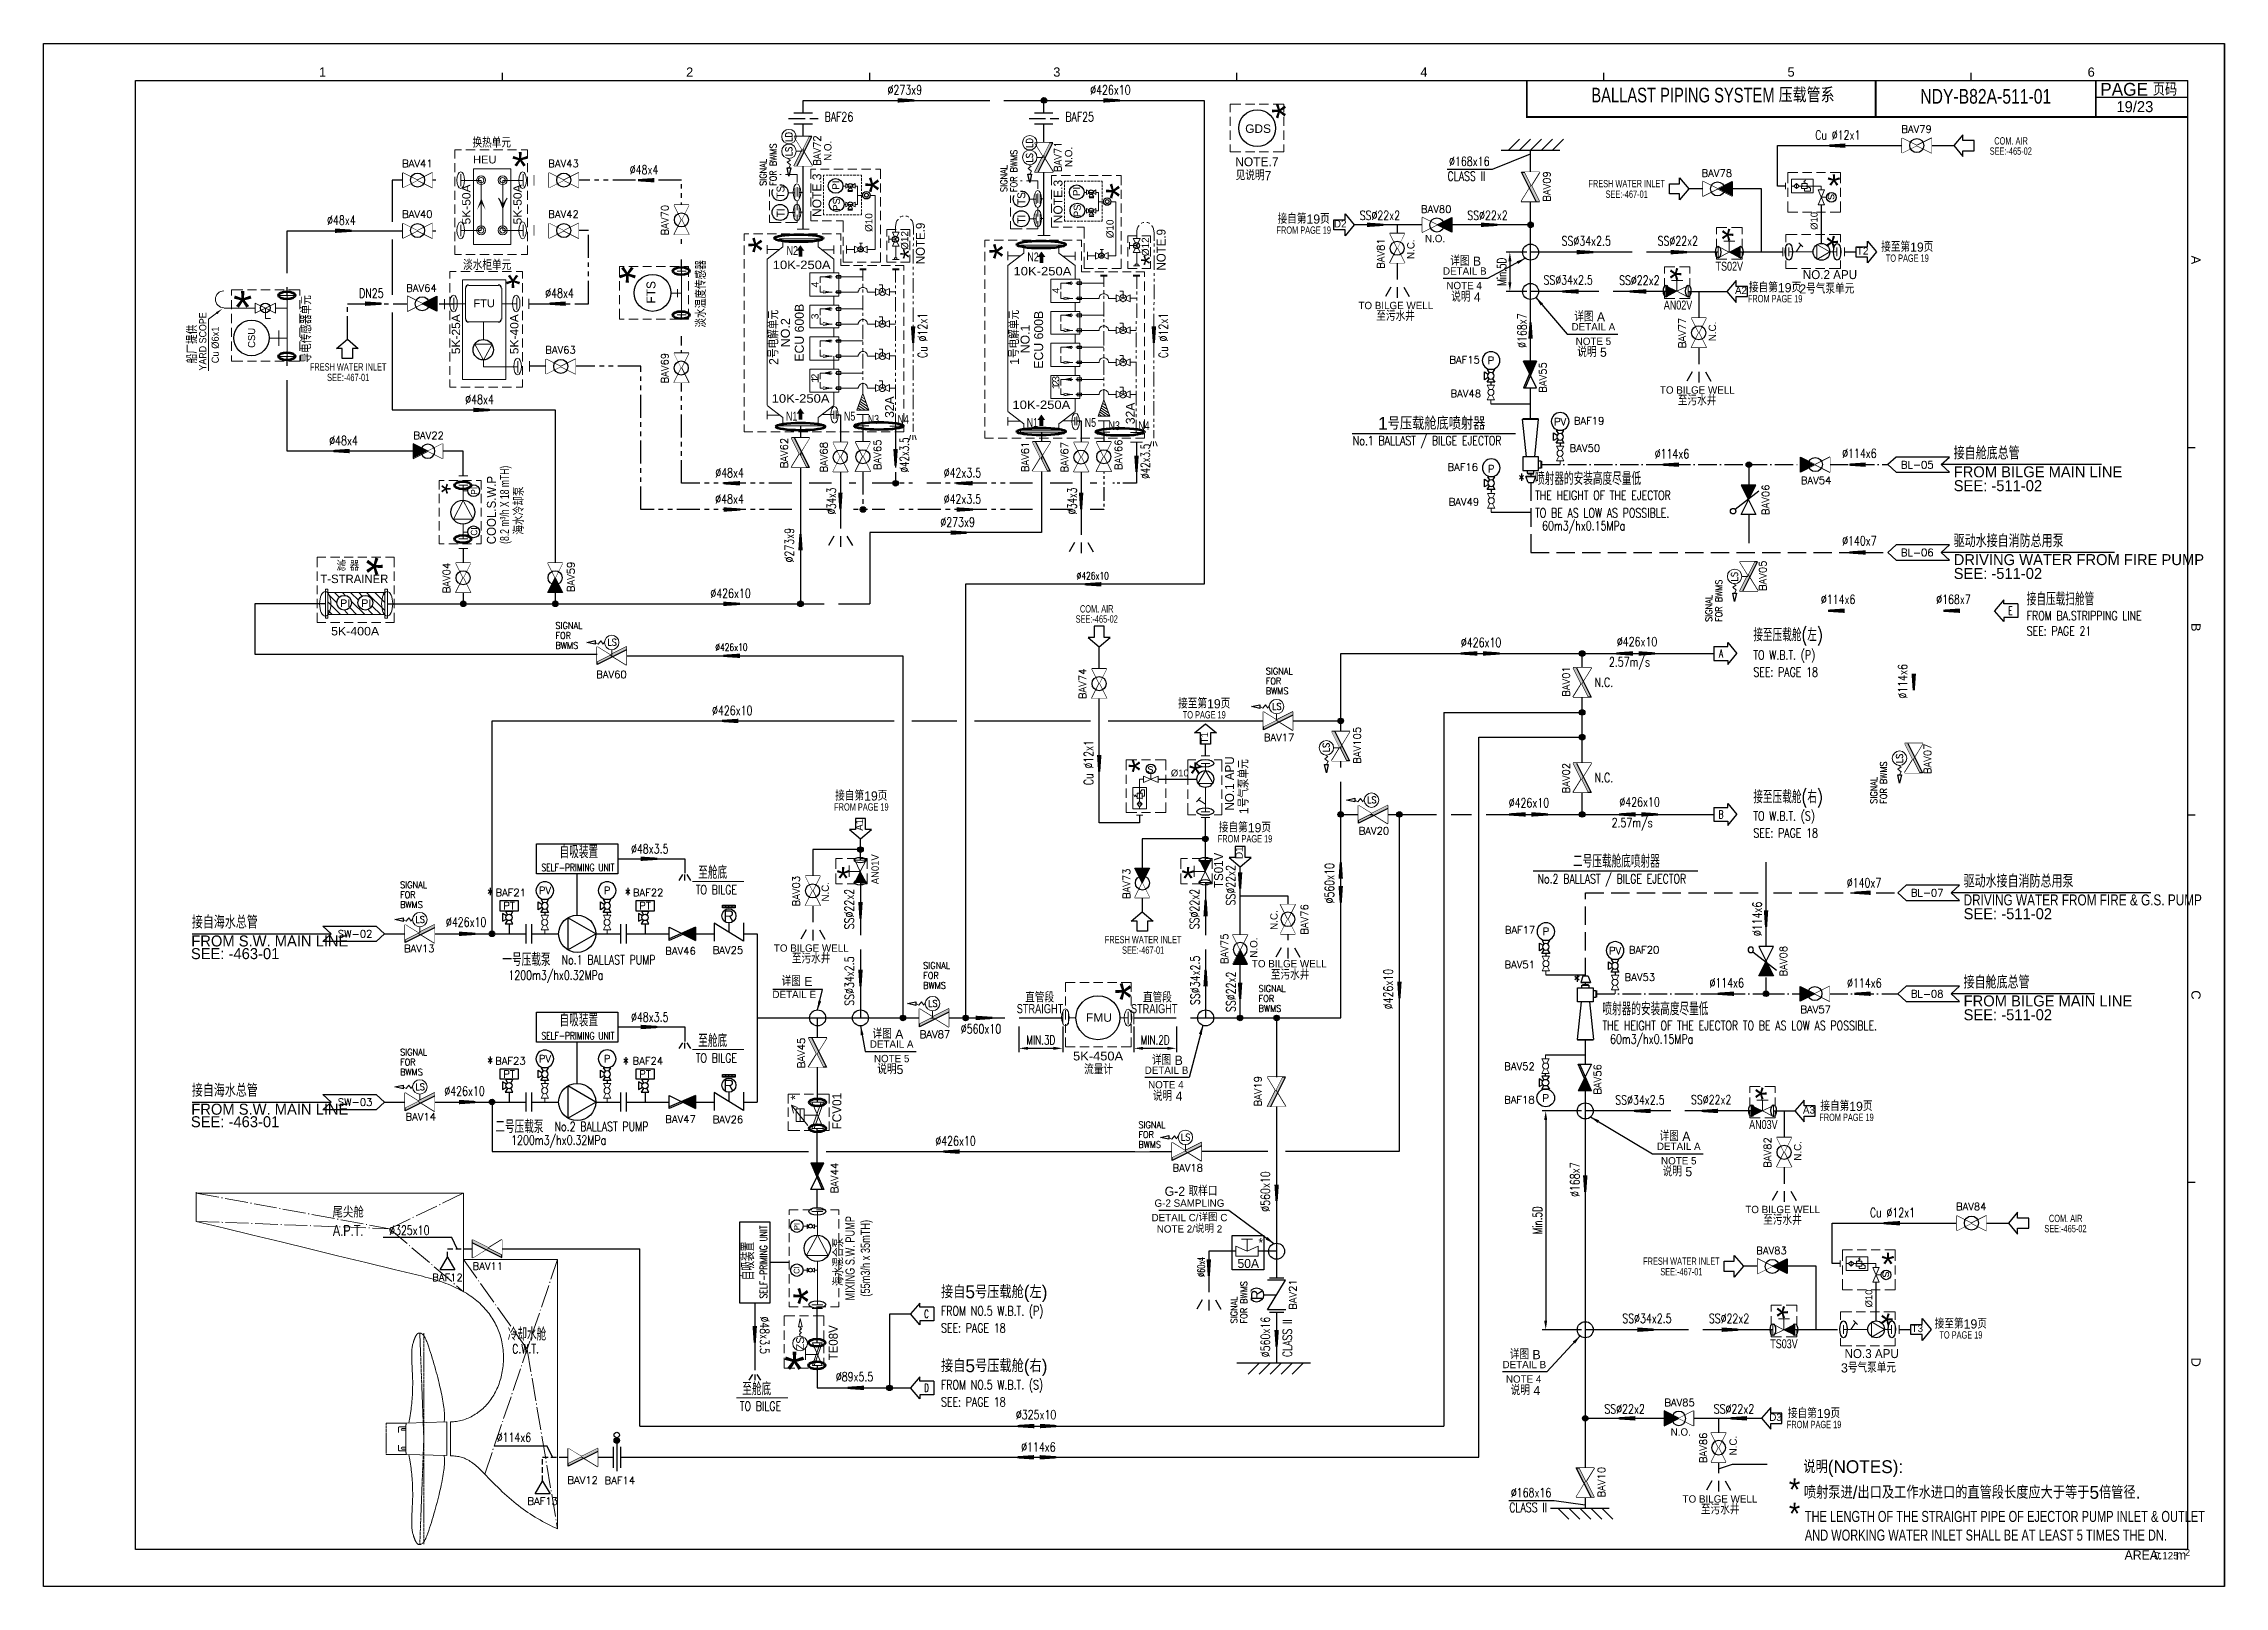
# Model space of a CAD drawing. Header units: inches. Extents: x 10682 to 13289, y -2771 to -1885.
# Drawn here: x 10682 to 11276, y -2305 to -1885 of the extents above; entities that cross this region are included whole.
import ezdxf
from ezdxf.enums import TextEntityAlignment as Align

# ---------------------------------------------------------------- set-up
doc = ezdxf.new("R2010")
doc.units = ezdxf.units.IN
doc.header["$MEASUREMENT"] = 0
doc.set_wipeout_variables(frame=1)
for name, pattern in [('2 虚线', [5.75, 4.5, -1.25]), ('CENTER3', [0.71, 0.5, -0.1, 0.01, -0.1]), ('DASHDOTS', [1.6, 1.25, -0.15, 0.05, -0.15]), ('DASHED', [0.75, 0.5, -0.25]), ('DASHED2', [0.35, 0.25, -0.1]), ('PHANTOM', [2.5, 1.25, -0.25, 0.25, -0.25, 0.25, -0.25])]:
    doc.linetypes.add(name, pattern=pattern)
for name, color, linetype, lineweight in [('0.5 Dim', 1, 'Continuous', 9), ('40', 7, 'Continuous', 0), ('Pipe_Y', 170, 'Continuous', 15), ('细线', 7, 'Continuous', 20), ('背景', 3, 'Continuous', 9)]:
    doc.layers.add(name, color=color, linetype=linetype, lineweight=lineweight)
for name, color, linetype in [('ARROW', 7, 'Continuous'), ('BALLAST', 7, 'Continuous'), ('PDF_Geomertry', 7, 'Continuous'), ('PDF_Solid Fills', 7, 'Continuous'), ('PDF_Text', 7, 'Continuous'), ('PIPE', 7, 'Continuous'), ('text', 2, 'Continuous'), ('粗实线', 3, 'Continuous'), ('细实线', 7, 'Continuous')]:
    doc.layers.add(name, color=color, linetype=linetype)
doc.styles.add('CHINESE', font='SHORT.shx', dxfattribs={"bigfont": 'HZDXF.shx'})
doc.styles.add('HZDX', font='romans.shx', dxfattribs={"width": 0.9, "bigfont": 'HZDX.SHX'})
doc.styles.add('HZDXF', font='short.shx', dxfattribs={"bigfont": 'hzdxf.shx'})
doc.styles.add('PDF Arial', font='arial.ttf')
doc.styles.add('ROMANS', font='ROMANS')
doc.styles.add('SimSun', font='Simtxt.shx', dxfattribs={"width": 0.75, "bigfont": 'HZDX.SHX'})
doc.styles.add('st1', font='short.shx', dxfattribs={"bigfont": 'hzdxf.shx'})
doc.styles.get("Standard").update_dxf_attribs({"font": 'arial.ttf'})
doc.styles.add('Sumec', font='Romans', dxfattribs={"width": 0.7, "bigfont": 'hzD.shx'})
doc.dimstyles.new('Iso-1', dxfattribs={"dimtxt": 2.5, "dimasz": 2.5, "dimexe": 1, "dimexo": 1, "dimgap": 1, "dimtad": 1, "dimdec": 0, "dimzin": 0, "dimdsep": 46, "dimtxsty": 'Sumec', "dimcen": 0, "dimclrd": 1, "dimclre": 1, "dimclrt": 4, "dimadec": 0, "dimazin": 0, "dimtfac": 1, "dimtdec": 4, "dimtix": 1, "dimtofl": 0, "dimtmove": 1, "dimatfit": 3, "dimfxl": 0, "dimtolj": 1, "dimtzin": 0, "dimlwd": -1, "dimlwe": -1, "dimarcsym": 0})

msp = doc.modelspace()

# ---------------------------------------------------------------- texts
at = {"color": 2, "linetype": 'Continuous', "style": 'SimSun'}
for s, height, p in [('换热单元', 2.5, (10803.71, -1912.92)), ('见说明7', 2.5, (11011.23, -1921.81)), ('接自第19页', 2.5, (11024.87, -1933.65)), ('D2', 2, (11034.83, -1934.68)), ('N.O.', 2, (11060.66, -1938.69)), ('详图 B', 2.5, (11068.99, -1945.1)), ('T2', 2, (11177.13, -1942.07)), ('接至第19页', 2.5, (11189.28, -1941.29)), ('淡水柜单元', 2.5, (10802.48, -1946.24)), ('DETAIL B', 2, (11068.76, -1947.54)), ('NOTE 4', 2, (11068.57, -1951.49)), ('说明 4', 2.5, (11069.07, -1954.86)), ('A2', 2, (11143.99, -1952.82)), ('接自第19页', 2.5, (11153.27, -1952.33)), ('2号气泵单元', 2.5, (11167.37, -1952.66)), ('TO BILGE WELL', 2, (11049.97, -1956.92)), ('至污水井', 2.5, (11049.91, -1960.09)), ('DETAIL A', 2, (11103.79, -1962.72)), ('NOTE 5', 2, (11103.79, -1966.67)), ('说明 5', 2.5, (11103.43, -1969.89)), ('TO BILGE WELL', 2, (11132.1, -1979.93)), ('至污水井', 2.5, (11132.04, -1983.09)), ('接至第19页', 2.5, (10997.78, -2065.61)), ('接自第19页', 2.5, (10904.38, -2090.7)), ('接自第19页', 2.5, (11008.88, -2099.35)), ('至污水井', 2.5, (10890.7, -2135.03)), ('TO BILGE WELL', 2, (11020.96, -2136.11)), ('DETAIL E', 2, (10886.12, -2144.48)), ('详图 E', 2.5, (10886.88, -2141.2)), ('DETAIL A', 2, (10912.65, -2157.99)), ('详图 A', 2.5, (10911.63, -2155.54)), ('NOTE 5', 2, (10912.65, -2161.94)), ('详图 B', 2.5, (10987.76, -2162.67)), ('说明5', 2.5, (10912.29, -2165.16)), ('流量计', 2.5, (10969, -2165.21)), ('DETAIL B', 2, (10987.52, -2165.11)), ('NOTE 4', 2, (10987.33, -2169.06)), ('说明 4', 2.5, (10987.83, -2172.43)), ('A3', 2, (11162.5, -2175.93)), ('接自第19页', 2.5, (11172.71, -2175.21)), ('DETAIL A', 2, (11127.04, -2185.83)), ('NOTE 5', 2, (11127.04, -2189.77)), ('说明 5', 2.5, (11126.68, -2193)), ('G-2 取样口', 2.5, (10994.19, -2198.33)), ('DETAIL C/详图 C', 2, (10993.77, -2205.24)), ('G-2 SAMPLING', 2, (10993.77, -2201.3)), ('TO BILGE WELL', 2, (11155.35, -2203.03)), ('至污水井', 2.5, (11155.29, -2206.2)), ('NOTE 2/说明 2', 2, (10993.77, -2208.33)), ('T3', 2, (11192.02, -2235.42)), ('接至第19页', 2.5, (11203.87, -2234.44)), ('DETAIL B', 2, (11084.98, -2245.25)), ('详图 B', 2.5, (11085.22, -2242.8)), ('3号气泵单元', 2.5, (11178.73, -2246.41)), ('NOTE 4', 2, (11084.79, -2249.19)), ('说明 4', 2.5, (11085.29, -2252.56)), ('接自第19页', 2.5, (11163.88, -2258.83)), ('N.O.', 2, (11127.58, -2263.61)), ('D3', 2, (11153.41, -2259.6)), ('TO BILGE WELL', 2, (11138.27, -2281.84)), ('至污水井', 2.5, (11138.33, -2285.01))]:
    msp.add_text(s, height=height, dxfattribs=at).set_placement(p, align=Align.CENTER)
at = {"color": 2, "linetype": 'Continuous'}
for s, height, style, width, p in [('COM. AIR', 2, 'SimSun', 0.75, (11217.55, -1912.1)), ('SEE:-465-02', 2, 'SimSun', 0.75, (11217.48, -1914.89)), ('FRESH WATER INLET', 2, 'SimSun', 0.75, (11112.86, -1923.75)), ('SEE:-467-01', 2, 'SimSun', 0.75, (11112.86, -1926.62)), ('FROM PAGE 19', 2, 'SimSun', 0.75, (11024.89, -1936.4)), ('TO PAGE 19', 2, 'SimSun', 0.75, (11189.3, -1944.03)), ('FROM PAGE 19', 2, 'SimSun', 0.75, (11153.29, -1955.07)), ('SEE:-467-01', 2, 'SimSun', 0.75, (10764.61, -1976.51)), ('SEE:-465-02', 2, 'SimSun', 0.75, (10968.51, -2042.27)), ('COM. AIR', 2, 'SimSun', 0.75, (10968.51, -2039.51)), ('E', 2.2, 'HZDX', 0.65, (11217.4, -2040.11)), ('A', 2.2, 'HZDX', 0.65, (11138.56, -2051.75)), ('TO PAGE 19', 2, 'SimSun', 0.75, (10997.8, -2068.36)), ('FROM PAGE 19', 2, 'SimSun', 0.75, (10904.4, -2093.45)), ('B', 2.2, 'HZDX', 0.65, (11138.56, -2095.57)), ('自吸装置', 3.5, 'HZDX', 0.75, (10827.44, -2106.42)), ('FROM PAGE 19', 2, 'SimSun', 0.75, (11008.9, -2102.1)), ('SELF-PRIMING UNIT', 2, 'HZDX', 0.75, (10827.19, -2109.93)), ('FRESH WATER INLET', 2, 'SimSun', 0.75, (10981.14, -2129.55)), ('SEE:-467-01', 2, 'SimSun', 0.75, (10981.14, -2132.42)), ('自吸装置', 3.5, 'HZDX', 0.75, (10827.44, -2152.22)), ('SELF-PRIMING UNIT', 2, 'HZDX', 0.75, (10827.19, -2155.73)), ('FROM PAGE 19', 2, 'SimSun', 0.75, (11172.73, -2177.95)), ('COM. AIR', 2, 'SimSun', 0.75, (11232.44, -2205.46)), ('SEE:-465-02', 2, 'SimSun', 0.75, (11232.37, -2208.24)), ('FRESH WATER INLET', 2, 'SimSun', 0.75, (11127.76, -2217.1)), ('SEE:-467-01', 2, 'SimSun', 0.75, (11127.76, -2219.97)), ('C', 2.2, 'HZDX', 0.65, (10922.13, -2231.57)), ('TO PAGE 19', 2, 'SimSun', 0.75, (11203.89, -2237.18)), ('D', 2.2, 'HZDX', 0.65, (10922.13, -2251.69)), ('FROM PAGE 19', 2, 'SimSun', 0.75, (11163.9, -2261.57))]:
    msp.add_text(s, height=height, dxfattribs=dict(at, style=style, width=width)).set_placement(p, align=Align.CENTER)
at = {"color": 2, "style": 'HZDX', "width": 0.75}
for s, p in [('CLASS II', (11064.05, -1921.97)), ('TO BILGE', (10859.28, -2116.23)), ('TO BILGE', (10859.28, -2162.03)), ('TO BILGE', (10871.29, -2256.83)), ('CLASS II', (11080.87, -2284.4))]:
    msp.add_text(s, height=2.5, dxfattribs=at).set_placement(p)
at = {"color": 2, "linetype": 'Continuous', "style": 'SimSun'}
for s, height, p in [('淡水温度传感器', 2.5, (10862.04, -1952.75)), ('2号电解单元', 2.5, (10881.78, -1964.61)), ('1号电解单元', 2.5, (10947.35, -1964.61)), ('T1', 2, (10998.84, -2073.62)), ('A1', 2, (10904.87, -2097.31)), ('D1', 2, (11008.27, -2104.91)), ('N.O.', 2, (11012.28, -2130.74)), ('海水混合泵', 2.5, (10899.45, -2216.32)), ('N.C.', 2, (11142.85, -2266.32))]:
    msp.add_text(s, height=height, rotation=90, dxfattribs=at).set_placement(p, align=Align.CENTER)
at = {"color": 2, "style": 'ROMANS'}
for s, p in [('BAV55', (11091.01, -1979.68)), ('BAV56', (11105.92, -2170.77)), ('BAV44', (10898.07, -2197.63))]:
    msp.add_text(s, height=2, rotation=90, dxfattribs=at).set_placement(p)
at = {"color": 2, "linetype": 'Continuous', "style": 'SimSun'}
for s, p in [('1号压载舱底喷射器', (11045.16, -1988)), ('接自5号压载舱(左)', (10926.09, -2224.46)), ('接自5号压载舱(右)', (10926.09, -2244.58))]:
    msp.add_text(s, height=3.5, dxfattribs=at).set_placement(p, align=Align.MIDDLE_LEFT)
at = {"color": 2, "linetype": 'Continuous', "style": 'HZDX', "width": 0.75}
for s, p in [('*', (11083.33, -2003.44)), ('喷射器的安装高度尽量低', (11087.9, -2003.05)), ('接自压载扫舱管', (11221.82, -2035.85)), ('接至压载舱(左)', (11147.35, -2045.6)), ('接至压载舱(右)', (11147.35, -2089.71)), ('二号压载舱底喷射器', (11098.25, -2107.22)), ('*', (11098.43, -2139.8)), ('喷射器的安装高度尽量低', (11106.24, -2147.42))]:
    msp.add_text(s, height=3.5, dxfattribs=at).set_placement(p, align=Align.MIDDLE_LEFT)
for s, p in [('*', (10802.37, -2117.97)), ('*', (10839.87, -2117.97)), ('一号压载泵', (10806.62, -2135.75)), ('*', (10802.37, -2163.91)), ('*', (10839.32, -2164.04)), ('二号压载泵', (10804.69, -2181.22))]:
    msp.add_text(s, height=3.5, dxfattribs=at).set_placement(p)
at = {"color": 2}
for s, height, style, p in [('BAV46', 2, 'ROMANS', (10850.98, -2132.66)), ('BAV47', 2, 'ROMANS', (10850.98, -2178.46)), ('说明(NOTES):', 3.5, 'SimSun', (11160.98, -2273.81)), ('*', 6, 'HZDXF', (11157.02, -2281.24)), ('*', 6, 'HZDXF', (11157.02, -2287.81))]:
    msp.add_text(s, height=height, dxfattribs=dict(at, style=style)).set_placement(p)
at = {"color": 2, "linetype": 'Continuous', "style": 'HZDX', "width": 0.75}
for s, height, p in [('SELF-PRIMING UNIT', 2, (10878.74, -2216.31)), ('自吸装置', 3.5, (10875.23, -2216.06))]:
    msp.add_text(s, height=height, rotation=90, dxfattribs=at).set_placement(p, align=Align.CENTER)
at = {"color": 2, "style": 'HZDX', "width": 0.75}
msp.add_text('CLASS II', height=2.5, rotation=90, dxfattribs=at).set_placement((11021.68, -2242.22))
at = {"color": 2, "style": 'SimSun'}
msp.add_text('喷射泵进/出口及工作水进口的直管段长度应大于等于5倍管径.', height=3.5, dxfattribs=at).set_placement((11161.14, -2279.04), align=Align.MIDDLE_LEFT)
at = {"color": 2, "style": 'SimSun', "width": 0.75}
for s, p in [('THE LENGTH OF THE STRAIGHT PIPE OF EJECTOR PUMP INLET & OUTLET', (11161.38, -2285.6)), ('AND WORKING WATER INLET SHALL BE AT LEAST 5 TIMES THE DN.', (11161.38, -2290.68))]:
    msp.add_text(s, height=3, dxfattribs=at).set_placement(p, align=Align.MIDDLE_LEFT)
at = {"layer": '0.5 Dim', "style": 'SimSun', "width": 0.75}
for s, p in [('N2', (10884.05, -1942.17)), ('N2', (10949.63, -1943.89)), ('N1', (10883.87, -1987.26)), ('N5', (10899.67, -1987.26)), ('N3', (10906.15, -1988.12)), ('N4', (10914.24, -1988.1)), ('N1', (10949.45, -1988.98)), ('N5', (10965.25, -1988.98)), ('N4', (10979.82, -1989.82))]:
    msp.add_text(s, height=2.4, dxfattribs=at).set_placement(p)
at = {"layer": 'PDF_Text', "color": 251}
for s, insert, char_height, attachment_point, style in [('\\W1.096823;*', (11167.46, -1920.18), 6.1602, 1, 'PDF Arial'), ('\\W1.096823;*', (11182.18, -2213.81), 6.1602, 1, 'PDF Arial'), ('TS03V', (11151.96, -2239.85), 2.44, 7, 'SimSun')]:
    msp.add_mtext(s, dxfattribs=dict(at, insert=insert, char_height=char_height, attachment_point=attachment_point, style=style))
at = {"layer": 'PDF_Text', "color": 251, "rotation": 270, "style": 'PDF Arial'}
for s, insert, char_height, attachment_point in [('\\W1.068027;s', (11167.6, -1927.21), 2.3056, 9), ('\\W1.096823;*', (11164.29, -1936.77), 6.1602, 7), ('\\W1.096823;*', (11144.83, -2168.63), 6.1602, 7), ('\\W1.068027;s', (11182.49, -2220.57), 2.3056, 9), ('\\W1.096823;*', (11150.68, -2228.17), 6.1602, 7), ('\\W1.096823;*', (11179.18, -2230.12), 6.1602, 7)]:
    msp.add_mtext(s, dxfattribs=dict(at, insert=insert, char_height=char_height, attachment_point=attachment_point))
at = {"layer": 'PDF_Text', "color": 2, "char_height": 1.853, "attachment_point": 7, "rotation": 90, "style": 'SimSun'}
for insert in [(11164.91, -1935.35), (11179.81, -2228.71)]:
    msp.add_mtext('\\W1.042701;Ø10', dxfattribs=dict(at, insert=insert))
at = {"layer": 'PDF_Text', "color": 2, "char_height": 2.4401, "attachment_point": 7, "style": 'SimSun'}
for s, insert in [('{\\W0.970246;NO.2 APU}', (11160.84, -1948.77)), ('{\\W0.970246;NO.3 APU}', (11172.2, -2242.52))]:
    msp.add_mtext(s, dxfattribs=dict(at, insert=insert))
at = {"layer": 'PIPE', "color": 2, "style": 'HZDX', "width": 0.75}
for s, p in [('No.1 BALLAST / BILGE EJECTOR', (11038.26, -1992.71)), ('THE HEIGHT OF THE EJECTOR ', (11087.9, -2007.59)), ('TO BE AS LOW AS POSSIBLE.', (11087.9, -2012.39)), ('SEE: PAGE 21', (11221.81, -2044.56)), ('FROM BA.STRIPPING LINE', (11221.81, -2040.38)), ('TO W.B.T. (P)', (11147.35, -2051.07)), ('SEE: PAGE 18', (11147.35, -2055.73)), ('TO W.B.T. (S)', (11147.35, -2094.89)), ('SEE: PAGE 18', (11147.35, -2099.55)), ('No.2 BALLAST / BILGE EJECTOR', (11088.57, -2112.01)), ('SEE: PAGE 18', (10926.09, -2234.31)), ('FROM NO.5 W.B.T. (P)', (10926.09, -2229.64)), ('FROM NO.5 W.B.T. (S)', (10926.09, -2249.76)), ('SEE: PAGE 18', (10926.09, -2254.43))]:
    msp.add_text(s, height=2.5, dxfattribs=at).set_placement(p, align=Align.MIDDLE_LEFT)
for s, p in [('2.57m/s', (11108.02, -2054.2)), ('N.C.', (11104.11, -2059.75)), ('N.C.', (11104.11, -2085.7)), ('2.57m/s', (11108.76, -2097.98)), ('No.1 BALLAST PUMP', (10822.76, -2135.3)), ('No.2 BALLAST PUMP', (10820.84, -2180.69))]:
    msp.add_text(s, height=2.5, dxfattribs=at).set_placement(p)
at = {"layer": 'text', "color": 2, "style": 'HZDX', "width": 0.75}
for s, height, p in [('%%C273x9', 2.5, (10916.24, -1898.47)), ('%%C426x10', 2.5, (10972.24, -1898.47)), ('BAF26', 2.5, (10898.29, -1905.79)), ('BAF25', 2.5, (10963.86, -1905.79)), ('Cu %%C12x1', 2.5, (11170.37, -1910.75)), ('%%C48x4', 2.5, (10845.21, -1920.21)), ('%%C168x16', 2.5, (11069.99, -1917.92)), ('SS%%C22x2', 2.5, (11045.64, -1932.65)), ('%%C48x4', 2.5, (10762.77, -1933.96)), ('SS%%C34x2.5', 2.5, (11101.84, -1939.59)), ('SS%%C22x2', 2.5, (11126.79, -1939.59)), ('DN25', 2.5, (10770.93, -1953.82)), ('%%C48x4', 2.5, (10822.19, -1953.82)), ('%%C48x4', 2.5, (10800.4, -1982.76)), ('%%C48x4', 2.5, (10763.34, -1993.94)), ('%%C114x6', 2.5, (11125.18, -1997.56)), ('%%C114x6', 2.5, (11176.25, -1997.43)), ('%%C48x4', 2.5, (10868.51, -2002.71)), ('%%C42x3.5', 2.5, (10931.92, -2002.71)), ('%%C48x4', 2.5, (10868.49, -2009.86)), ('%%C42x3.5', 2.5, (10931.92, -2009.86)), ('%%C273x9', 2.5, (10930.62, -2016.15)), ('%%C140x7', 2.5, (11176.25, -2021.24)), ('%%C426x10', 2, (10967.43, -2030.5)), ('%%C426x10', 2.5, (10868.77, -2035.53)), ('%%C114x6', 2.5, (11170.46, -2037.18)), ('%%C168x7', 2.5, (11201.87, -2037.18)), ('%%C426x10', 2, (10869.01, -2049.97)), ('%%C426x10', 2.5, (11073.21, -2048.91)), ('%%C426x10', 2.5, (11115.69, -2048.71)), ('%%C426x10', 2.5, (10869.23, -2067.42)), ('%%C426x10', 2.5, (11086.23, -2092.56)), ('%%C426x10', 2.5, (11116.38, -2092.33)), ('%%C48x3.5', 2.5, (10846.75, -2105.1)), ('%%C140x7', 2.5, (11177.51, -2114.34)), ('%%C426x10', 2.5, (10796.75, -2125.04)), ('%%C114x6', 2.5, (11140.11, -2141.58)), ('%%C114x6', 2.5, (11177.59, -2141.63)), ('%%C48x3.5', 2.5, (10846.75, -2150.91)), ('%%C426x10', 2.5, (10930.05, -2184.61)), ('Cu %%C12x1', 2.5, (11185.26, -2204.11)), ('%%C325x10', 2.5, (10781.27, -2208.93)), ('SS%%C34x2.5', 2.5, (11118.37, -2232.95)), ('%%C89x5.5', 2.5, (10902.54, -2248.8)), ('%%C325x10', 2.5, (10951.99, -2259.15)), ('SS%%C22x2', 2.5, (11112.29, -2257.58)), ('SS%%C22x2', 2.5, (11142.08, -2257.58)), ('%%c114x6', 2.5, (10809.76, -2265.33)), ('%%c114x6', 2.5, (10952.62, -2267.95)), ('%%C168x16', 2.5, (11086.81, -2280.36))]:
    msp.add_text(s, height=height, dxfattribs=at).set_placement(p, align=Align.CENTER)
at = {"layer": 'text', "color": 7, "style": 'SimSun'}
msp.add_text('19/23', height=3, dxfattribs=at).set_placement((11251.28, -1901.79), align=Align.MIDDLE_CENTER)
at = {"layer": 'text', "color": 2, "style": 'HZDX'}
for s, height, rotation, width, p in [('Cu %%C12x1', 2.5, 90, 0.75, (10922.32, -1964.08)), ('Cu %%C12x1', 2.5, 90, 0.75, (10987.9, -1964.08)), ('%%C168x7', 2.5, 90, 0.75, (11085.58, -1962.76)), ('%%C42x3.5', 2.5, 90, 0.7, (10982.98, -1998.36)), ('%%C34x3', 2.5, 90, 0.7, (10897.47, -2009.16)), ('%%C34x3', 2.5, 90, 0.7, (10963.05, -2009.16)), ('%%C273x9', 2.5, 90, 0.75, (10886.01, -2021.18)), ('%%C114x6', 2.5, 90, 0.75, (11189.28, -2058.26)), ('Cu %%C12x1', 2.5, 90, 0.75, (10967.52, -2080.38)), ('SS%%C22x2', 2.5, 90, 0.75, (11006.25, -2113.77)), ('%%C560x10', 2.5, 90, 0.75, (11033.16, -2113.23)), ('%%C114x6', 2.5, 90, 0.75, (11149.65, -2122.93)), ('%%C426x10', 2.5, 90, 0.75, (11049.15, -2142.02)), ('%%C168x7', 2.5, 90, 0.75, (11100, -2193.92)), ('%%C560x10', 2.5, 90, 0.75, (11015.69, -2197.14)), ('%%C60x4', 2, 90, 0.65, (10997.95, -2217.66)), ('%%C48x3.5', 2.5, 270, 0.75, (10876.81, -2236.26)), ('%%C560x16', 2.5, 90, 0.75, (11015.69, -2236.76))]:
    msp.add_text(s, height=height, rotation=rotation, dxfattribs=dict(at, width=width)).set_placement(p, align=Align.CENTER)
at = {"layer": 'text', "style": 'HZDX', "width": 0.75}
for s, p in [('60m3/hx0.15MPa', (11101.16, -2017.15)), ('1200m3/hx0.32MPa', (10821.2, -2139.49)), ('60m3/hx0.15MPa', (11119.67, -2156.9)), ('1200m3/hx0.32MPa', (10821.96, -2184.4))]:
    msp.add_text(s, height=2.5, dxfattribs=at).set_placement(p, align=Align.CENTER)
for p in [(10859.96, -2112.03), (10859.96, -2157.83), (10871.96, -2252.63)]:
    msp.add_text('至舱底', height=3.5, dxfattribs=at).set_placement(p)

# ---------------------------------------------------------------- blocks, each defined once
blk = doc.blocks.new('F069')
for p, q in [((-1.04, 6.19), (1.02, 6.19)), ((-1.04, 6.19), (-0.45, 5.19)), ((1.02, 6.19), (0.42, 5.19)), ((-0.75, 4.89), (-1.79, 5.51)), ((-1.79, 5.51), (-1.79, 3.41)), ((-1.79, 3.41), (-0.75, 4.02)), ((-0.46, 3.72), (-1.08, 2.68)), ((-1.08, 2.68), (1.02, 2.68)), ((1.02, 2.68), (0.41, 3.71))]:
    blk.add_line(p, q)
at = {"color": 7, "linetype": 'Continuous'}
blk.add_lwpolyline([(-2.48, 9.05), (2.46, 9.05), (2.46, 6.19), (-2.48, 6.19)], close=True, dxfattribs=at)
blk.add_lwpolyline([(0, 2.68), (0, 0)], dxfattribs=at)
blk.add_circle((-0.02, 4.45), 0.854)
at = {"color": 2, "linetype": 'Continuous', "style": 'ROMANS', "flags": 1}
for tag in ['NAMEPLATE', 'STANDARD', 'DIAMETER', 'REMARKS', 'MATERIAL', 'WEIGHT', 'NAME', 'SIZE']:
    blk.add_attdef(tag, text='', height=2, dxfattribs=at).set_placement((-0.01, 11.05), align=Align.MIDDLE)
at = {"color": 2, "linetype": 'Continuous', "style": 'ROMANS'}
for tag, p in [('MARK', (-0.01, 11.05)), ('SN', (-0.01, 7.62))]:
    blk.add_attdef(tag, text='', height=2, dxfattribs=at).set_placement(p, align=Align.MIDDLE)
blk = doc.blocks.new('V027')
at = {"color": 7, "linetype": 'Continuous'}
blk.add_lwpolyline([(8, -2.51), (8, 2.43), (0, -1.57), (0, 2.43)], close=True, dxfattribs=at)
at = {"color": 2, "linetype": 'Continuous', "style": 'ROMANS', "flags": 1}
for tag in ['NAMEPLATE', 'STANDARD', 'DIAMETER', 'REMARKS', 'MATERIAL', 'WEIGHT', 'NAME', 'SIZE']:
    blk.add_attdef(tag, text='', height=2, dxfattribs=at).set_placement((3.9, 4.41), align=Align.MIDDLE)
at = {"color": 2, "linetype": 'Continuous', "style": 'ROMANS'}
blk.add_attdef('MARK', text='', height=2, dxfattribs=at).set_placement((3.9, 4.41), align=Align.MIDDLE)
at = {"color": 7, "linetype": 'Continuous'}
blk.add_wipeout([(8, -2.51), (8, 2.43), (0, -1.57), (0, 2.43)], dxfattribs=at)
h = blk.add_hatch(color=256)
h.paths.add_polyline_path([(0, -1.57), (3.58, 0.22), (4.35, -0.26), (0, -2.43)])
h.paths.add_polyline_path([(3.58, 0.22), (8, 2.43), (8, 1.57), (4.35, -0.26)])
blk.add_lwpolyline([(8, 1.57), (0, -2.43), (0, -1.57)], dxfattribs=at)
blk = doc.blocks.new('ACT1')
blk.add_lwpolyline([(1.74, 6.63), (-1.74, 6.63), (-1.74, 7.35), (1.74, 7.35)], close=True)
for points in [[(-1.41, 6.8), (-1.41, 7.02)], [(-1.12, 6.8), (-1.12, 7.02)], [(-0.83, 6.8), (-0.83, 7.18)], [(-0.54, 6.8), (-0.54, 7.02)], [(-0.25, 6.8), (-0.25, 7.02)], [(0.03, 6.8), (0.03, 7.18)], [(0.32, 6.8), (0.32, 7.02)], [(0.61, 6.8), (0.61, 7.02)], [(0.9, 6.8), (0.9, 7.18)], [(1.19, 6.8), (1.19, 7.02)], [(1.47, 6.8), (1.47, 7.02)]]:
    blk.add_lwpolyline(points)
at = {"color": 7, "linetype": 'Continuous'}
blk.add_lwpolyline([(0, 2.52), (0, 0)], dxfattribs=at)
blk.add_circle((0, 4.45), 1.93, dxfattribs=at)
at = {"layer": 'BALLAST', "color": 2, "linetype": 'Continuous', "style": 'CHINESE'}
blk.add_text('R', height=3, dxfattribs=at).set_placement((0, 4.45), align=Align.MIDDLE)
blk = doc.blocks.new('V012')
at = {"color": 7, "linetype": 'Continuous'}
blk.add_lwpolyline([(8.01, -2), (0, 2), (0, -2), (8.01, 2)], close=True, dxfattribs=at)
at = {"color": 8, "linetype": 'Continuous', "style": 'ROMANS', "flags": 1}
for tag in ['NAMEPLATE', 'STANDARD', 'DIAMETER', 'REMARKS', 'MATERIAL', 'WEIGHT', 'NAME', 'SIZE']:
    blk.add_attdef(tag, text='', height=2, dxfattribs=at).set_placement((3.78, 4.27), align=Align.MIDDLE)
at = {"color": 8, "linetype": 'Continuous', "style": 'ROMANS'}
blk.add_attdef('MARK', text='', height=2, dxfattribs=at).set_placement((3.78, 4.27), align=Align.MIDDLE)
at = {"color": 7, "linetype": 'Continuous'}
blk.add_wipeout([(8.01, -2), (0, 2), (0, -2), (8.01, 2)], dxfattribs=at)
blk.add_lwpolyline([(4.03, 0, 0, 4, 0), (8.02, 0, 4, 4, 0)], format="xyseb", dxfattribs=at)
blk.add_circle((3.99, -0.04), 1.92, dxfattribs=at)
blk = doc.blocks.new('V993')
at = {"layer": '40', "linetype": 'Continuous', "lineweight": 0}
for p, q in [((1.25, 0.37), (0, 1)), ((0, 1), (0, -1)), ((2.75, 0.37), (4, 1)), ((4, 1), (4, -1)), ((0, -1), (1.25, -0.37)), ((4, -1), (2.75, -0.37))]:
    blk.add_line(p, q, dxfattribs=at)
blk.add_arc((2, 0), 0.833, 0.02404, 0.02347, dxfattribs=at)
at = {"color": 2, "style": 'ROMANS', "flags": 1}
for tag in ['LOCK_REASON', 'PIPEPOSITION', 'SYSTEMCODE', 'PAINT_SPEC', 'NAMEPLATE', 'VALVETYPE', 'LOCK_STAT', 'PRESSURE', 'OP_PRESS', 'STANDARD', 'DE_PRESS', 'DE_LTEMP', 'DIAMETER', 'REMARKS', 'OP_TEMP', 'MATERIAL', 'VALVEBP', 'DE_TEMP', 'VALVEAP', 'WEIGHT', 'NAME', 'DATE', 'SIZE']:
    blk.add_attdef(tag, text='', height=2, dxfattribs=at).set_placement((1.68, 2.42, 0), align=Align.MIDDLE)
at = {"color": 2, "style": 'ROMANS'}
blk.add_attdef('MARK', text='', height=2, dxfattribs=at).set_placement((1.68, 2.42, 0), align=Align.MIDDLE)
blk = doc.blocks.new('F006')
at = {"color": 7, "linetype": 'Continuous'}
for points in [[(-0.46, 3.29), (-1.04, 4.26), (1.02, 4.26), (0.46, 3.3)], [(-0.46, 1.75), (-1.04, 0.76), (1.06, 0.76), (0.46, 1.75)], [(0, 0.76), (0, 0)], [(0.77, 2.07), (1.77, 1.48), (1.77, 3.58), (0.77, 2.98)]]:
    blk.add_lwpolyline(points, dxfattribs=at)
for centre, radius in [((-0.03, 6.69), 2.41), ((0, 2.52), 0.9)]:
    blk.add_circle(centre, radius, dxfattribs=at)
at = {"color": 2, "linetype": 'Continuous', "style": 'ROMANS', "flags": 1}
for tag in ['NAMEPLATE', 'STANDARD', 'DIAMETER', 'REMARKS', 'MATERIAL', 'WEIGHT', 'NAME', 'SIZE']:
    blk.add_attdef(tag, text='', height=2, dxfattribs=at).set_placement((-0.03, 11.1), align=Align.MIDDLE)
at = {"color": 2, "linetype": 'Continuous', "style": 'ROMANS'}
for tag, p in [('MARK', (-0.03, 11.1)), ('SN', (-0.03, 6.69))]:
    blk.add_attdef(tag, text='', height=2, dxfattribs=at).set_placement(p, align=Align.MIDDLE)
blk = doc.blocks.new('E000')
blk.add_lwpolyline([(-2.27, -2.08), (0, 0), (-2.27, 2.08), (12.25, 2.08), (14.53, 0), (12.25, -2.08)], close=True)
at = {"color": 2, "linetype": 'Continuous', "style": 'ROMANS'}
blk.add_attdef('MARK', text='', height=2, dxfattribs=at).set_placement((6.5, -0.01), align=Align.MIDDLE)
at = {"color": 2, "style": 'ROMANS', "flags": 1}
for tag, p in [('NOMDIA', (32.69, 2.18)), ('NUMBER', (36.25, -0.69)), ('CAPACITY', (36.52, -3.69))]:
    blk.add_attdef(tag, text='', height=2, rotation=359.3452, dxfattribs=at).set_placement(p, align=Align.CENTER)
at = {"layer": 'text', "style": 'HZDX', "width": 0.9}
blk.add_attdef('CONNC', (15.25, 1.42), '', height=3.5, dxfattribs=at)
at = {"layer": 'text', "style": 'CHINESE'}
blk.add_attdef('CONNE', (15.25, -3.45), '', height=3, dxfattribs=at)
at = {"layer": 'text', "color": 2, "style": 'CHINESE'}
blk.add_attdef('CONND', (15.25, -7.21), '', height=3, dxfattribs=at)
blk = doc.blocks.new('EJECTOR')
at = {"layer": 'PIPE', "linetype": 'Continuous'}
for points in [[(-1.2, 4.67), (-2.27, 14.94)], [(-2.27, 14.94), (2.13, 14.94)], [(1.07, 4.67), (2.13, 14.94)], [(-2.18, 4.67), (-2.18, 0.91), (2.05, 0.91), (2.05, 4.67), (-2.18, 4.67)], [(-0.97, 0.91), (-0.97, 0.18), (0.86, 0.18), (0.86, 0.91)], [(2.08, 1.66), (2.81, 1.66), (2.81, 3.49), (2.08, 3.49)]]:
    blk.add_lwpolyline(points, dxfattribs=at)
at = {"layer": 'PIPE', "color": 2, "linetype": 'Continuous'}
for points in [[(-2.22, 15.09), (2.07, 15.09)], [(-0.85, 0), (0.85, 0)], [(3.02, 1.59), (3.02, 3.44)]]:
    blk.add_lwpolyline(points, dxfattribs=at)
blk = doc.blocks.new('V075')
at = {"color": 7, "linetype": 'Continuous'}
for p, q in [((0, -2), (0, 2)), ((8, -2.95), (8, 2)), ((0, -2.87), (0, -2))]:
    blk.add_line(p, q, dxfattribs=at)
blk.add_lwpolyline([(8, 2), (0, -2.87)], dxfattribs=at)
at = {"color": 2, "linetype": 'Continuous', "style": 'ROMANS', "flags": 1}
for tag in ['NAMEPLATE', 'STANDARD', 'DIAMETER', 'REMARKS', 'MATERIAL', 'WEIGHT', 'NAME', 'SIZE']:
    blk.add_attdef(tag, text='', height=2, dxfattribs=at).set_placement((3.9, 3.97), align=Align.MIDDLE)
at = {"color": 2, "linetype": 'Continuous', "style": 'ROMANS'}
blk.add_attdef('MARK', text='', height=2, dxfattribs=at).set_placement((3.9, 3.97), align=Align.MIDDLE)
blk = doc.blocks.new('F005')
at = {"color": 7, "linetype": 'Continuous'}
for points in [[(-0.46, 3.29), (-1.04, 4.26), (1.02, 4.26), (0.46, 3.3)], [(-0.46, 1.75), (-1.04, 0.76), (1.06, 0.76), (0.46, 1.75)], [(0, 0.76), (0, 0)], [(0.77, 2.07), (1.77, 1.48), (1.77, 3.58), (0.77, 2.98)]]:
    blk.add_lwpolyline(points, dxfattribs=at)
for centre, radius in [((-0.01, 6.67), 2.41), ((0, 2.52), 0.9)]:
    blk.add_circle(centre, radius, dxfattribs=at)
at = {"color": 2, "linetype": 'Continuous', "style": 'ROMANS', "flags": 1}
for tag in ['NAMEPLATE', 'STANDARD', 'DIAMETER', 'REMARKS', 'MATERIAL', 'WEIGHT', 'NAME', 'SIZE']:
    blk.add_attdef(tag, text='', height=2, dxfattribs=at).set_placement((-0.01, 11.07), align=Align.MIDDLE)
at = {"color": 2, "linetype": 'Continuous', "style": 'ROMANS'}
for tag, p in [('MARK', (-0.01, 11.07)), ('SN', (-0.01, 6.67))]:
    blk.add_attdef(tag, text='', height=2, dxfattribs=at).set_placement(p, align=Align.MIDDLE)
blk = doc.blocks.new('F028')
at = {"color": 7, "linetype": 'Continuous'}
for points in [[(0, 2.83), (0, -2.83)], [(1, 3.81), (1, -3.81)], [(2, 2.83), (2, -2.83)]]:
    blk.add_lwpolyline(points, dxfattribs=at)
blk.add_circle((1, 4.56), 0.75, dxfattribs=at)
at = {"color": 2, "linetype": 'Continuous', "style": 'ROMANS', "flags": 1}
for tag in ['NAMEPLATE', 'STANDARD', 'DIAMETER', 'REMARKS', 'MATERIAL', 'WEIGHT', 'NAME', 'SIZE']:
    blk.add_attdef(tag, text='', height=2, dxfattribs=at).set_placement((1, 7.31), align=Align.MIDDLE)
at = {"color": 2, "linetype": 'Continuous', "style": 'ROMANS'}
blk.add_attdef('MARK', text='', height=2, dxfattribs=at).set_placement((1, 7.31), align=Align.MIDDLE)
blk = doc.blocks.new('F043')
at = {"linetype": 'Continuous'}
blk.add_lwpolyline([(-2, -3.46), (2, -3.46), (0, 0)], close=True, dxfattribs=at)
at = {"color": 2, "linetype": 'Continuous', "style": 'ROMANS', "flags": 1}
for tag in ['NAMEPLATE', 'STANDARD', 'DIAMETER', 'REMARKS', 'MATERIAL', 'WEIGHT', 'NAME', 'SIZE']:
    blk.add_attdef(tag, text='', height=2, dxfattribs=at).set_placement((0, -5.46), align=Align.MIDDLE)
at = {"color": 2, "linetype": 'Continuous', "style": 'ROMANS'}
blk.add_attdef('MARK', text='', height=2, dxfattribs=at).set_placement((0, -5.46), align=Align.MIDDLE)
blk = doc.blocks.new('zw$39D5')
at = {"color": 200}
for p, q in [((3.81, 5.95), (6.31, 2.98)), ((3.81, 4.85), (3.81, 5.95)), ((0, 4.85), (0, 1.1)), ((0, 4.85), (3.81, 4.85)), ((0, 1.1), (3.81, 1.1)), ((3.81, 0), (6.31, 2.98)), ((3.81, 1.1), (3.81, 0))]:
    blk.add_line(p, q, dxfattribs=at)
blk = doc.blocks.new('REDUCTER')
for p, q in [((0, 0.91), (2.04, 1.59)), ((0, 0.91), (0, -0.91)), ((2.04, -1.59), (2.04, 1.59)), ((2.04, 1.59), (2.04, -1.59)), ((0, -0.91), (2.04, -1.59))]:
    blk.add_line(p, q)
blk = doc.blocks.new('A2')
for p, q in [((0, 0), (0, 420)), ((0, 420), (594, 420)), ((594, 0), (594, 420)), ((125, 410), (125, 412)), ((225, 410), (225, 412)), ((325, 410), (325, 412)), ((425, 410), (425, 412)), ((525, 410), (525, 412)), ((584, 310), (586, 310)), ((584, 210), (586, 210)), ((584, 110), (586, 110)), ((594, 0), (0, 0))]:
    blk.add_line(p, q)
at = {"color": 5}
for p, q in [((25, 10), (25, 410)), ((25, 410), (584, 410)), ((584, 10), (584, 410)), ((584, 10), (25, 10))]:
    blk.add_line(p, q, dxfattribs=at)
for s, p in [('1', (75, 411)), ('2', (175, 411)), ('3', (275, 411)), ('4', (375, 411)), ('5', (475, 411)), ('6', (556.75, 411))]:
    blk.add_text(s, height=2.5).set_placement(p)
for s, p in [('A', (585, 362.28)), ('B', (585, 262.28)), ('C', (585, 162.28)), ('D', (585, 62.28))]:
    blk.add_text(s, height=2.5, rotation=270).set_placement(p)
at = {"color": 2, "style": 'st1'}
for s, height, p in [('AREA:', 2.5, (566.82, 7.28)), ('m', 2.5, (580.81, 7.28)), ('2', 1.8, (583.31, 8.34))]:
    blk.add_text(s, height=height, dxfattribs=at).set_placement(p)
at = {"color": 0, "style": 'st1'}
blk.add_text('0.125', height=2, dxfattribs=at).set_placement((574.85, 7.36))
blk = doc.blocks.new('A3图框')
at = {"ltscale": 5}
blk.add_lwpolyline([(-562.29, -4946.17), (31.71, -4946.17), (31.71, -5366.17), (-562.29, -5366.17)], close=True, dxfattribs=at)
at = {"layer": '粗实线', "color": 5, "const_width": 0.5}
for points in [[(-158.29, -4956.17), (-158.29, -4966.17), (21.71, -4966.17)], [(-63.29, -4956.17), (-63.29, -4966.17)], [(-3.29, -4956.17), (-3.29, -4966.17)]]:
    blk.add_lwpolyline(points, dxfattribs=at)
at = {"layer": '细实线'}
blk.add_line((-3.29, -4960.78), (21.71, -4960.78), dxfattribs=at)
at = {"color": 2}
blk.add_blockref('A2', (-562.29, -5366.17), dxfattribs=at)
blk.add_blockref('A2', (-562.29, -5366.17), dxfattribs=at)
at = {"color": 7, "insert": (-140.73, -4958.18), "char_height": 4, "width": 78.5836, "attachment_point": 1, "style": 'SimSun'}
blk.add_mtext('BALLAST PIPING SYSTEM {\\W1;压载管系}', dxfattribs=at)
at = {"layer": 'text', "color": 7, "style": 'SimSun', "width": 0.8}
blk.add_text('NDY-B82A-511-01', height=4, dxfattribs=at).set_placement((-33.29, -4960.52), align=Align.MIDDLE_CENTER)
at = {"layer": 'text', "color": 7, "style": 'SimSun'}
blk.add_text('PAGE 页码', height=3.5, dxfattribs=at).set_placement((8.37, -4958.57), align=Align.MIDDLE)
blk = doc.blocks.new('propeller')
at = {"color": 251, "linetype": 'DASHDOTS'}
for q in [(-123, 3450), (-123, -3450)]:
    blk.add_line((0, 0), q, dxfattribs=at)
at = {"color": 251}
for p, q in [((-540, 510), (-1150, 510)), ((-768, 375), (-748, 395)), ((-768, 210), (-768, 375)), ((-748, 395), (-550, 395)), ((-550, 335), (-660, 335)), ((-550, 277), (-660, 277)), ((-540, 450), (-550, 450)), ((-550, -370), (-550, 370)), ((700, 550), (-540, 510)), ((-540, 450), (-540, 510)), ((-540, -510), (-1150, -510)), ((-768, -375), (-768, -210)), ((-768, -375), (-748, -395)), ((-550, -395), (-748, -395)), ((-550, -277), (-660, -277)), ((-550, -335), (-660, -335)), ((-540, -450), (-550, -450)), ((-540, -450), (-540, -510)), ((700, -550), (-540, -510))]:
    blk.add_line(p, q, dxfattribs=at)
at = {"color": 251, "linetype": 'Continuous'}
blk.add_line((-550, -450), (-550, 450), dxfattribs=at)
at = {"color": 251}
for points in [[(-457, 511), (-435, 638), (-430, 672), (-424, 706), (-419, 740), (-413, 774), (-408, 809), (-403, 843), (-398, 878), (-394, 913), (-389, 948), (-381, 1017), (-374, 1085), (-368, 1154), (-363, 1223), (-358, 1293), (-354, 1360), (-350, 1427), (-347, 1495), (-345, 1562), (-343, 1630), (-341, 1695), (-340, 1760), (-339, 1825), (-340, 1890), (-341, 1955), (-344, 2016), (-346, 2076), (-349, 2137), (-352, 2198), (-354, 2259), (-356, 2318), (-359, 2377), (-361, 2436), (-363, 2495), (-365, 2554), (-367, 2614), (-368, 2674), (-367, 2734), (-367, 2795), (-366, 2855), (-365, 2891), (-363, 2927), (-360, 2963), (-355, 2999), (-349, 3035), (-342, 3064), (-335, 3093), (-328, 3122), (-319, 3150), (-311, 3179), (-309, 3185), (-307, 3190), (-305, 3196), (-303, 3202), (-302, 3208), (-300, 3213), (-298, 3219), (-296, 3224), (-294, 3230), (-292, 3236), (-290, 3241), (-289, 3246), (-287, 3252), (-285, 3257), (-283, 3262), (-281, 3267), (-279, 3272), (-277, 3278), (-275, 3283), (-273, 3288), (-272, 3293), (-270, 3297), (-268, 3302), (-266, 3307), (-264, 3312), (-262, 3316), (-260, 3321), (-258, 3325), (-256, 3330), (-254, 3334), (-252, 3338), (-250, 3343), (-248, 3347), (-246, 3351), (-244, 3355), (-242, 3359), (-240, 3363), (-238, 3366), (-236, 3370), (-233, 3374), (-231, 3377), (-229, 3381), (-227, 3384), (-225, 3388), (-223, 3391), (-220, 3394), (-218, 3397), (-216, 3400), (-214, 3403), (-211, 3406), (-209, 3409), (-207, 3412), (-205, 3414), (-202, 3417), (-200, 3419), (-198, 3421), (-195, 3424), (-193, 3426), (-190, 3428), (-188, 3430), (-186, 3432), (-183, 3433), (-181, 3435), (-178, 3437), (-176, 3438), (-173, 3440), (-171, 3441), (-168, 3442), (-165, 3443), (-163, 3445), (-160, 3445), (-158, 3446), (-155, 3447), (-152, 3448), (-149, 3448), (-147, 3449), (-144, 3449), (-141, 3450), (-139, 3450), (-136, 3450), (-133, 3450), (-130, 3450), (-127, 3450), (-124, 3450), (-122, 3449), (-119, 3449), (-116, 3448), (-113, 3448), (-110, 3447), (-107, 3446), (-104, 3445), (-101, 3444), (-98, 3443), (-95, 3442), (-92, 3441), (-89, 3440), (-85, 3438), (-82, 3437), (-79, 3435), (-76, 3434), (-58, 3423), (-41, 3411), (-27, 3396), (-13, 3381), (-2, 3363), (20, 3325), (39, 3287), (57, 3249), (73, 3209), (88, 3169), (118, 3081), (148, 2993), (177, 2904), (205, 2815), (231, 2725), (258, 2633), (283, 2540), (309, 2447), (334, 2354), (358, 2261), (380, 2172), (402, 2083), (424, 1994), (445, 1905), (466, 1815), (483, 1738), (499, 1662), (516, 1585), (531, 1508), (546, 1431), (559, 1363), (571, 1294), (583, 1226), (593, 1157), (603, 1089), (611, 1028), (617, 968), (622, 908), (626, 847), (630, 787), (631, 760), (632, 733), (632, 705), (631, 678), (630, 651), (625, 546)], [(-550, 450), (-550, -450)], [(700, 550), (700, -550)], [(-457, -511), (-435, -638), (-430, -672), (-424, -706), (-419, -740), (-413, -774), (-408, -809), (-403, -843), (-398, -878), (-394, -913), (-389, -948), (-381, -1017), (-374, -1085), (-368, -1154), (-363, -1223), (-358, -1293), (-354, -1360), (-350, -1427), (-347, -1495), (-345, -1562), (-343, -1630), (-341, -1695), (-340, -1760), (-339, -1825), (-340, -1890), (-341, -1955), (-344, -2016), (-346, -2076), (-349, -2137), (-352, -2198), (-354, -2259), (-356, -2318), (-359, -2377), (-361, -2436), (-363, -2495), (-365, -2554), (-367, -2614), (-368, -2674), (-367, -2734), (-367, -2795), (-366, -2855), (-365, -2891), (-363, -2927), (-360, -2963), (-355, -2999), (-349, -3035), (-342, -3064), (-335, -3093), (-328, -3122), (-319, -3150), (-311, -3179), (-309, -3185), (-307, -3190), (-305, -3196), (-303, -3202), (-302, -3208), (-300, -3213), (-298, -3219), (-296, -3224), (-294, -3230), (-292, -3236), (-290, -3241), (-289, -3246), (-287, -3252), (-285, -3257), (-283, -3262), (-281, -3267), (-279, -3272), (-277, -3278), (-275, -3283), (-273, -3288), (-272, -3293), (-270, -3297), (-268, -3302), (-266, -3307), (-264, -3312), (-262, -3316), (-260, -3321), (-258, -3325), (-256, -3330), (-254, -3334), (-252, -3338), (-250, -3343), (-248, -3347), (-246, -3351), (-244, -3355), (-242, -3359), (-240, -3363), (-238, -3366), (-236, -3370), (-233, -3374), (-231, -3377), (-229, -3381), (-227, -3384), (-225, -3388), (-223, -3391), (-220, -3394), (-218, -3397), (-216, -3400), (-214, -3403), (-211, -3406), (-209, -3409), (-207, -3412), (-205, -3414), (-202, -3417), (-200, -3419), (-198, -3421), (-195, -3424), (-193, -3426), (-190, -3428), (-188, -3430), (-186, -3432), (-183, -3433), (-181, -3435), (-178, -3437), (-176, -3438), (-173, -3440), (-171, -3441), (-168, -3442), (-165, -3443), (-163, -3445), (-160, -3445), (-158, -3446), (-155, -3447), (-152, -3448), (-149, -3448), (-147, -3449), (-144, -3449), (-141, -3450), (-139, -3450), (-136, -3450), (-133, -3450), (-130, -3450), (-127, -3450), (-124, -3450), (-122, -3449), (-119, -3449), (-116, -3448), (-113, -3448), (-110, -3447), (-107, -3446), (-104, -3445), (-101, -3444), (-98, -3443), (-95, -3442), (-92, -3441), (-89, -3440), (-85, -3438), (-82, -3437), (-79, -3435), (-76, -3434), (-58, -3423), (-41, -3411), (-27, -3396), (-13, -3381), (-2, -3363), (20, -3325), (39, -3287), (57, -3249), (73, -3209), (88, -3169), (118, -3081), (148, -2993), (177, -2904), (205, -2815), (231, -2725), (258, -2633), (283, -2540), (309, -2447), (334, -2354), (358, -2261), (380, -2172), (402, -2083), (424, -1994), (445, -1905), (466, -1815), (483, -1738), (499, -1662), (516, -1585), (531, -1508), (546, -1431), (559, -1363), (571, -1294), (583, -1226), (593, -1157), (603, -1089), (611, -1028), (617, -968), (622, -908), (626, -847), (630, -787), (631, -760), (632, -733), (632, -705), (631, -678), (630, -651), (625, -546)]]:
    blk.add_lwpolyline(points, dxfattribs=at)
at = {"color": 251, "linetype": 'DASHDOTS'}
for points in [[(0, 3450), (0, -3450)], [(-1150, 510), (-1150, -510)]]:
    blk.add_lwpolyline(points, dxfattribs=at)
at = {"color": 251}
for centre in [(-660, 306), (-660, -306)]:
    blk.add_arc(centre, 29, 90, 270, dxfattribs=at)
blk = doc.blocks.new('aft section side')
at = {"layer": '背景', "color": 251, "ltscale": 0.3}
for p, q in [((10543.5, -2310.95), (10616.3, -2310.95)), ((10616.3, -2337.78), (10616.3, -2310.95)), ((10616.3, -2329.03), (10641.9, -2329.03)), ((10641.9, -2402.32), (10641.9, -2329.03))]:
    blk.add_line(p, q, dxfattribs=at)
at = {"layer": '背景', "color": 251, "linetype": 'DASHDOTS', "ltscale": 5}
blk.add_line((10622.06, -2387.44), (10641.9, -2329.03), dxfattribs=at)
at = {"layer": '背景', "color": 251, "linetype": 'Continuous', "lineweight": 20}
blk.add_lwpolyline([(10641.9, -2402.32), (10641.36, -2402.08), (10640.65, -2401.76), (10639.95, -2401.42), (10639.23, -2401.06), (10638.52, -2400.69), (10637.82, -2400.32), (10637.13, -2399.93), (10636.45, -2399.53), (10635.77, -2399.13), (10635.1, -2398.71), (10634.45, -2398.29), (10633.81, -2397.86), (10633.17, -2397.42), (10632.53, -2396.96), (10631.9, -2396.5), (10631.27, -2396.02), (10630.64, -2395.52), (10629.99, -2395), (10629.36, -2394.48), (10628.73, -2393.94), (10628.1, -2393.39), (10627.48, -2392.83), (10626.85, -2392.25), (10626.23, -2391.65), (10625.59, -2391.03), (10624.92, -2390.36), (10624.31, -2389.74), (10623.73, -2389.15), (10623.12, -2388.52), (10622.46, -2387.84), (10621.67, -2387.03), (10621.24, -2386.6), (10620.86, -2386.22), (10620.51, -2385.89), (10620.18, -2385.59), (10619.86, -2385.31), (10619.55, -2385.03), (10619.17, -2384.72), (10618.81, -2384.44), (10618.46, -2384.19), (10618.13, -2383.97), (10617.81, -2383.77), (10617.49, -2383.59), (10617.17, -2383.43), (10616.86, -2383.28), (10616.55, -2383.15), (10616.24, -2383.03), (10615.94, -2382.93), (10615.64, -2382.84), (10615.32, -2382.75), (10615, -2382.68), (10614.66, -2382.62), (10614.31, -2382.57), (10613.94, -2382.53), (10613.55, -2382.5), (10613.14, -2382.48), (10612.7, -2382.47), (10612.7, -2382.47), (10612.7, -2377.83), (10612.7, -2373.19), (10612.7, -2373.19), (10613.11, -2373.19), (10613.53, -2373.17), (10613.94, -2373.13), (10614.35, -2373.08), (10614.76, -2373.02), (10615.17, -2372.94), (10615.57, -2372.85), (10615.98, -2372.75), (10616.38, -2372.63), (10616.78, -2372.49), (10617.18, -2372.34), (10617.58, -2372.18), (10617.98, -2372), (10618.37, -2371.81), (10618.75, -2371.61), (10619.13, -2371.39), (10619.5, -2371.17), (10619.87, -2370.93), (10620.22, -2370.68), (10620.58, -2370.42), (10620.92, -2370.15), (10621.26, -2369.86), (10621.59, -2369.56), (10621.92, -2369.24), (10622.24, -2368.92), (10622.56, -2368.58), (10622.87, -2368.22), (10623.17, -2367.85), (10623.46, -2367.48), (10623.74, -2367.1), (10624.01, -2366.71), (10624.27, -2366.32), (10624.51, -2365.91), (10624.75, -2365.5), (10624.98, -2365.08), (10625.2, -2364.65), (10625.4, -2364.21), (10625.6, -2363.76), (10625.79, -2363.3), (10625.96, -2362.83), (10626.12, -2362.36), (10626.27, -2361.9), (10626.41, -2361.43), (10626.54, -2360.95), (10626.65, -2360.47), (10626.76, -2359.98), (10626.85, -2359.49), (10626.93, -2358.98), (10627, -2358.47), (10627.06, -2357.95), (10627.11, -2357.4), (10627.14, -2356.85), (10627.17, -2356.3), (10627.17, -2355.75), (10627.17, -2355.21), (10627.15, -2354.67), (10627.11, -2354.13), (10627.06, -2353.6), (10627, -2353.06), (10626.92, -2352.53), (10626.83, -2352.01), (10626.73, -2351.48), (10626.62, -2350.99), (10626.5, -2350.5), (10626.37, -2350.02), (10626.22, -2349.55), (10626.07, -2349.07), (10625.9, -2348.61), (10625.72, -2348.15), (10625.53, -2347.69), (10625.33, -2347.25), (10625.12, -2346.8), (10624.89, -2346.36), (10624.66, -2345.93), (10624.4, -2345.48), (10624.12, -2345.03), (10623.84, -2344.59), (10623.54, -2344.16), (10623.23, -2343.73), (10622.91, -2343.32), (10622.57, -2342.91), (10622.22, -2342.5), (10621.86, -2342.1), (10621.49, -2341.71), (10621.1, -2341.33), (10620.7, -2340.95), (10620.29, -2340.59), (10619.87, -2340.23), (10619.44, -2339.88), (10619, -2339.54), (10618.54, -2339.2), (10618.06, -2338.87), (10617.57, -2338.54), (10617.06, -2338.22), (10616.52, -2337.91), (10616.01, -2337.61), (10615.49, -2337.33), (10614.96, -2337.05), (10614.41, -2336.78), (10613.86, -2336.52), (10613.29, -2336.26), (10612.7, -2336.01), (10612.09, -2335.76), (10611.45, -2335.52), (10610.79, -2335.28), (10610.1, -2335.03), (10609.42, -2334.81), (10608.73, -2334.59), (10608.04, -2334.38), (10607.34, -2334.18), (10606.62, -2333.98), (10605.88, -2333.79), (10605.1, -2333.59), (10597.4, -2331.72), (10589.7, -2329.85), (10582, -2327.98), (10574.3, -2326.11), (10566.6, -2324.24), (10558.9, -2322.37), (10551.2, -2320.5), (10543.5, -2318.63), (10543.5, -2318.63), (10543.5, -2310.66), (10543.5, -2318.35), (10543.5, -2310.95)], dxfattribs=at)
at = {"layer": '背景', "color": 251, "linetype": 'DASHDOTS', "ltscale": 5}
for points in [[(10543.5, -2318.63), (10596.13, -2320.63), (10616.3, -2310.95)], [(10543.5, -2310.95), (10596.13, -2320.63), (10616.3, -2337.78)], [(10616.3, -2329.03), (10633.61, -2353.43), (10641.9, -2402.32)]]:
    blk.add_lwpolyline(points, dxfattribs=at)
at = {"layer": '背景', "color": 251, "xscale": 0.008929729729729729, "yscale": 0.008347826086956521, "zscale": 0.008}
blk.add_blockref('propeller', (10605.47, -2377.83), dxfattribs=at)
at = {"color": 2, "linetype": 'Continuous', "style": 'HZDX', "width": 0.75}
blk.add_text('冷却水舱', height=3.5, dxfattribs=at).set_placement((10628.31, -2351.1))
at = {"color": 2, "style": 'HZDX', "width": 0.75}
blk.add_text('C.W.T.', height=2.5, dxfattribs=at).set_placement((10629.53, -2354.59))
at = {"layer": '背景', "color": 2, "insert": (10578.36, -2314.61), "char_height": 3, "width": 12.9968, "attachment_point": 1, "style": 'SimSun'}
blk.add_mtext('\\pxqc;{\\W1;尾尖舱} \\PA.P.T.', dxfattribs=at)
blk = doc.blocks.new('zw$AFA7')
at = {"layer": 'PDF_Geomertry', "color": 251, "lineweight": 0}
for points in [[(9.56, 8.09), (6.44, 8.09)], [(6.44, 8.09), (9.56, 0.98)], [(7.02, 0.98), (9.56, 8.09)], [(8.09, 10.34), (11.12, 10.34)], [(11.12, 10.34), (11.12, 7.8)], [(11.12, 6.63), (11.12, 4.1)], [(3.12, 0.39), (0, 0.39), (0, 2.83)], [(8, 4.58), (4.29, 4.58)], [(6.83, 0.39), (4.29, 0.39)], [(9.56, 0.98), (6.44, 0.98)], [(11.12, 2.83), (11.12, 0.39), (8.09, 0.39)]]:
    blk.add_lwpolyline(points, dxfattribs=at)
at = {"layer": 'PDF_Geomertry', "color": 251, "lineweight": 211}
blk.add_open_spline([(5.66, 1.02), (5.66, 0.46), (6.68, 0), (7.95, 0), (9.21, 0), (10.24, 0.46), (10.24, 1.02), (10.24, 1.59), (9.21, 2.05), (7.95, 2.05), (6.68, 2.05), (5.66, 1.59), (5.66, 1.02)], degree=3, knots=[0, 0, 0, 0, 1, 1, 1, 2, 2, 2, 3, 3, 3, 4, 4, 4, 4], dxfattribs=at)
at = {"layer": 'PDF_Text', "color": 251, "insert": (14.49, 0.7), "char_height": 2.4401, "attachment_point": 7, "rotation": 90, "style": 'SimSun'}
blk.add_mtext('\\W0.980337;FCV01', dxfattribs=at)
at = {"layer": 'PDF_Text', "color": 251, "insert": (3.09, 8.72), "char_height": 2.4401, "attachment_point": 7, "rotation": 90, "style": 'SimSun', "bg_fill": 2}
blk.add_mtext('\\W1.096823;*', dxfattribs=at)
at = {"layer": 'PDF_Geomertry', "color": 251, "lineweight": 0}
for points in [[(0, 7.8), (0, 10.34), (3.12, 10.34)], [(0, 4.1), (0, 6.63)], [(5.36, 1.76), (0.88, 7.31), (1.46, 5.17)], [(0.88, 7.31), (2.54, 6.63)], [(3.22, 2.83), (3.22, 6.34)], [(4.29, 10.34), (6.83, 10.34)], [(6.44, 0.98), (8.97, 8.09)]]:
    blk.add_lwpolyline(points, dxfattribs=at)
blk.add_lwpolyline([(4.29, 2.83), (4.29, 6.34), (2.15, 6.34), (2.15, 2.83)], close=True, dxfattribs=at)
at = {"layer": 'PDF_Geomertry', "color": 251, "lineweight": 211}
blk.add_open_spline([(5.66, 8.05), (5.66, 7.48), (6.68, 7.02), (7.95, 7.02), (9.21, 7.02), (10.24, 7.48), (10.24, 8.05), (10.24, 8.61), (9.21, 9.07), (7.95, 9.07), (6.68, 9.07), (5.66, 8.61), (5.66, 8.05)], degree=3, knots=[0, 0, 0, 0, 1, 1, 1, 2, 2, 2, 3, 3, 3, 4, 4, 4, 4], dxfattribs=at)
blk = doc.blocks.new('zw$DF2A')
at = {"layer": 'PDF_Geomertry', "color": 251, "lineweight": 0}
for points in [[(0, 7.41), (0, 10.24), (1.76, 10.24)], [(1.76, 3.32), (0, 3.32), (0, 6.14)], [(3.02, 10.24), (5.46, 10.24)], [(3.61, 5.27), (3.61, 8.29)], [(6.63, 6.73), (3.61, 6.73)], [(8.19, 9.75), (6.63, 6.73), (5.17, 9.75), (8.19, 9.75)], [(8.19, 3.71), (5.17, 3.71), (6.63, 6.73), (8.19, 3.71)], [(6.73, 10.24), (8.48, 10.24)], [(8.48, 6.14), (8.48, 3.32), (6.73, 3.32)], [(8.48, 10.24), (8.48, 7.41)], [(5.46, 3.32), (3.02, 3.32)], [(5.17, 3.71), (8.19, 3.71)]]:
    blk.add_lwpolyline(points, dxfattribs=at)
at = {"layer": 'PDF_Geomertry', "color": 251, "lineweight": 30}
for points in [[(8.19, 9.8), (8.19, 10.21), (7.47, 10.53), (6.58, 10.53), (5.69, 10.53), (4.97, 10.21), (4.97, 9.8), (4.97, 9.4), (5.69, 9.07), (6.58, 9.07), (7.47, 9.07), (8.19, 9.4), (8.19, 9.8)], [(8.19, 3.75), (8.19, 4.16), (7.47, 4.49), (6.58, 4.49), (5.69, 4.49), (4.97, 4.16), (4.97, 3.75), (4.97, 3.35), (5.69, 3.02), (6.58, 3.02), (7.47, 3.02), (8.19, 3.35), (8.19, 3.75)]]:
    blk.add_open_spline(points, degree=3, knots=[0, 0, 0, 0, 1, 1, 1, 2, 2, 2, 3, 3, 3, 4, 4, 4, 4], dxfattribs=at)
at = {"layer": 'PDF_Solid Fills', "color": 251}
blk.add_solid([(6.63, 6.73), (8.19, 3.71), (6.63, 6.73), (5.17, 3.71)], dxfattribs=at)
at = {"layer": 'PDF_Text', "color": 251, "insert": (0.1, 1.76), "char_height": 6.1602, "attachment_point": 7, "style": 'PDF Arial'}
blk.add_mtext('\\W1.096823;*', dxfattribs=at)
at = {"layer": 'PDF_Text', "color": 251, "insert": (11.69, 3.24), "char_height": 2, "attachment_point": 7, "rotation": 90, "style": 'SimSun'}
blk.add_mtext('\\W0.961621;AN01V', dxfattribs=at)
blk = doc.blocks.new('V013')
at = {"linetype": 'Continuous'}
blk.add_lwpolyline([(0, -2), (8.01, 2), (8.01, -2), (0, 2)], close=True, dxfattribs=at)
at = {"color": 2, "linetype": 'Continuous', "style": 'ROMANS', "flags": 1}
for tag in ['NAMEPLATE', 'STANDARD', 'DIAMETER', 'REMARKS', 'MATERIAL', 'WEIGHT', 'NAME', 'SIZE']:
    blk.add_attdef(tag, text='', height=2, dxfattribs=at).set_placement((4.08, 4.49), align=Align.MIDDLE)
at = {"color": 2, "linetype": 'Continuous', "style": 'ROMANS'}
blk.add_attdef('MARK', text='', height=2, dxfattribs=at).set_placement((4.08, 4.49), align=Align.MIDDLE)
at = {"linetype": 'Continuous'}
blk.add_wipeout([(0, -2), (8.01, 2), (8.01, -2), (0, 2)], dxfattribs=at)
blk.add_circle((4.02, -0.04), 1.92, dxfattribs=at)
blk = doc.blocks.new('ACT')
at = {"color": 7, "linetype": 'Continuous'}
blk.add_lwpolyline([(0, 3.49), (0, 0)], dxfattribs=at)
blk.add_circle((0, 5.42), 1.93, dxfattribs=at)
at = {"layer": 'BALLAST', "color": 2, "linetype": 'Continuous', "style": 'CHINESE'}
blk.add_text('R', height=3, dxfattribs=at).set_placement((0, 5.42), align=Align.MIDDLE)
blk = doc.blocks.new('zw$E64C')
at = {"color": 251}
blk.add_lwpolyline([(-0.93, 7.63), (8.37, 7.63), (8.37, -0.97), (-0.93, -0.97)], close=True, dxfattribs=at)
at = {"layer": 'PDF_Geomertry', "color": 251, "lineweight": 0}
for points in [[(4.68, 0), (4.68, 6.14), (1.95, 6.14), (3.32, 3.12), (1.95, 0)], [(0, 4.58), (0, 1.56)], [(3.32, 3.12), (0, 3.12)], [(4.68, 0), (1.95, 0)]]:
    blk.add_lwpolyline(points, dxfattribs=at)
at = {"layer": 'PDF_Text', "color": 251, "char_height": 2.4401, "attachment_point": 7, "rotation": 90, "style": 'PDF Arial'}
for s, insert in [('{\\W0.966835;*}', (2.19, 6.19)), ('\\W0.966835;50A', (7.9, 0.49))]:
    blk.add_mtext(s, dxfattribs=dict(at, insert=insert))
blk = doc.blocks.new('zw$EBE5')
at = {"layer": 'PDF_Geomertry', "color": 251, "lineweight": 0}
for points in [[(1.07, 18.73), (1.07, 21.27), (3.71, 21.27)], [(4.97, 21.27), (7.51, 21.27)], [(8.68, 21.27), (11.22, 21.27)], [(12.48, 21.27), (15.02, 21.27)], [(16.19, 21.27), (18.92, 21.27), (18.92, 18.73)], [(0.29, 9.95), (0.29, 13.27)], [(1.07, 15.02), (1.07, 17.46)], [(1.07, 11.22), (1.07, 13.76)], [(1.85, 9.95), (1.85, 13.27)], [(18.14, 9.95), (18.14, 13.27)], [(18.92, 17.46), (18.92, 15.02)], [(18.92, 13.76), (18.92, 11.22)], [(19.7, 9.95), (19.7, 13.27)], [(1.07, 7.51), (1.07, 9.95)], [(3.71, 3.71), (1.07, 3.71), (1.07, 6.25)], [(1.85, 11.61), (4, 11.61)], [(18.14, 11.61), (15.99, 11.61)], [(18.92, 6.25), (18.92, 3.71), (16.19, 3.71)], [(18.92, 9.95), (18.92, 7.51)], [(7.51, 3.71), (4.97, 3.71)], [(11.22, 3.71), (8.68, 3.71)], [(15.02, 3.71), (12.48, 3.71)]]:
    blk.add_lwpolyline(points, dxfattribs=at)
at = {"layer": 'PDF_Geomertry', "color": 251, "lineweight": 30}
blk.add_circle((9.9, 11.66), 6, dxfattribs=at)
at = {"layer": 'PDF_Geomertry', "color": 251, "lineweight": 0}
for points in [[(1.02, 9.47), (1.59, 9.47), (2.05, 10.49), (2.05, 11.76), (2.05, 13.02), (1.59, 14.05), (1.02, 14.05), (0.46, 14.05), (0, 13.02), (0, 11.76), (0, 10.49), (0.46, 9.47), (1.02, 9.47)], [(18.09, 9.37), (18.66, 9.37), (19.12, 10.39), (19.12, 11.66), (19.12, 12.93), (18.66, 13.95), (18.09, 13.95), (17.53, 13.95), (17.07, 12.93), (17.07, 11.66), (17.07, 10.39), (17.53, 9.37), (18.09, 9.37)]]:
    blk.add_open_spline(points, degree=3, knots=[0, 0, 0, 0, 1, 1, 1, 2, 2, 2, 3, 3, 3, 4, 4, 4, 4], dxfattribs=at)
at = {"layer": 'PDF_Text', "color": 251, "insert": (23.11, 16.29), "char_height": 8.4483, "attachment_point": 7, "rotation": 90, "style": 'PDF Arial'}
blk.add_mtext('\\W1.096823;*', dxfattribs=at)
at = {"layer": 'PDF_Text', "color": 251, "attachment_point": 7}
for s, insert, char_height, style in [('\\W1.011853;FMU', (6.63, 10.53), 2.3162, 'PDF Arial'), ('\\W1.085153;5K-450A', (3.12, 0), 2.4139, 'SimSun')]:
    blk.add_mtext(s, dxfattribs=dict(at, insert=insert, char_height=char_height, style=style))
blk = doc.blocks.new('zw$27A3')
at = {"layer": 'PDF_Geomertry', "color": 251, "lineweight": 0}
for points in [[(0, 6.14), (0, 8.97), (1.76, 8.97)], [(3.02, 8.97), (5.46, 8.97)], [(3.61, 7.02), (3.61, 4)], [(5.17, 8.48), (8.19, 8.48), (5.17, 8.48), (6.63, 5.46), (8.19, 8.48)], [(6.73, 8.97), (8.48, 8.97), (8.48, 6.14)], [(1.76, 2.05), (0, 2.05), (0, 4.88)], [(5.46, 2.05), (3.02, 2.05)], [(6.63, 5.46), (3.61, 5.46)], [(8.19, 2.44), (6.63, 5.46), (5.17, 2.44), (8.19, 2.44)], [(8.48, 4.88), (8.48, 2.05), (6.73, 2.05)]]:
    blk.add_lwpolyline(points, dxfattribs=at)
at = {"layer": 'PDF_Geomertry', "color": 251, "lineweight": 30}
for points in [[(8.19, 8.53), (8.19, 8.94), (7.47, 9.27), (6.58, 9.27), (5.69, 9.27), (4.97, 8.94), (4.97, 8.53), (4.97, 8.13), (5.69, 7.8), (6.58, 7.8), (7.47, 7.8), (8.19, 8.13), (8.19, 8.53)], [(8.19, 2.49), (8.19, 2.89), (7.47, 3.22), (6.58, 3.22), (5.69, 3.22), (4.97, 2.89), (4.97, 2.49), (4.97, 2.08), (5.69, 1.76), (6.58, 1.76), (7.47, 1.76), (8.19, 2.08), (8.19, 2.49)]]:
    blk.add_open_spline(points, degree=3, knots=[0, 0, 0, 0, 1, 1, 1, 2, 2, 2, 3, 3, 3, 4, 4, 4, 4], dxfattribs=at)
at = {"layer": 'PDF_Solid Fills', "color": 251}
blk.add_solid([(5.17, 8.48), (8.19, 8.48), (5.17, 8.48), (6.63, 5.46)], dxfattribs=at)
at = {"layer": 'PDF_Text', "color": 251, "insert": (0.1, 0.49), "char_height": 6.1602, "attachment_point": 7, "style": 'PDF Arial'}
blk.add_mtext('\\W1.096823;*', dxfattribs=at)
at = {"layer": 'PDF_Text', "color": 251, "insert": (11.52, 0.94), "char_height": 2.4401, "attachment_point": 7, "rotation": 90, "style": 'SimSun'}
blk.add_mtext('\\W0.961948;TS01V', dxfattribs=at)
blk = doc.blocks.new('zw$3BB0')
at = {"layer": 'PDF_Solid Fills'}
h = blk.add_hatch(color=251, dxfattribs=at)
h.paths.add_polyline_path([(-5.87, 6.83), (-5.96, 6.53), (-5.77, 6.53)])
h.paths.add_polyline_path([(-5.96, 6.53), (-5.77, 6.53)])
h = blk.add_hatch(color=251, dxfattribs=at)
h.paths.add_polyline_path([(-5.77, 5.66), (-5.77, 5.66), (-5.96, 5.66)])
h.paths.add_polyline_path([(-5.77, 5.66), (-5.96, 5.66), (-5.87, 5.36)])
at = {"color": 3}
blk.add_line((-0.8, 10.63), (9.74, 10.63), dxfattribs=at)
at = {"layer": 'PDF_Geomertry', "color": 251, "lineweight": 0}
for points in [[(-6.65, 15.9), (-9.57, 15.9), (-9.57, 13.07)], [(-2.94, 15.9), (-5.38, 15.9)], [(-2.84, 10.63), (-2.84, 12)], [(1.25, 13.07), (1.25, 15.9), (-1.67, 15.9)], [(7.3, 12.78), (7.3, 15.9), (9.44, 15.9)], [(12.08, 14.92), (12.08, 12.97), (10.03, 9.46), (14.13, 9.46), (12.08, 12.97)], [(10.71, 15.9), (13.15, 15.9)], [(13.25, 16.97), (10.91, 16.97)], [(13.25, 14.92), (10.91, 14.92)], [(14.42, 15.9), (16.56, 15.9), (16.56, 12.78)], [(-9.57, 11.8), (-9.57, 9.36)], [(-9.57, 8.09), (-9.57, 5.56)], [(-7.72, 8.39), (-7.72, 2.54), (-4.01, 2.54), (-4.01, 8.39), (-7.72, 8.39)], [(-6.55, 6.05), (-6.74, 5.85), (-6.94, 6.34), (-7.13, 5.85), (-7.43, 6.34)], [(-6.55, 5.36), (-6.55, 6.83), (-5.18, 6.83), (-5.18, 5.27), (-6.55, 5.36)], [(-4.79, 10.63), (-5.87, 10.63), (-5.87, 8.39), (-5.87, 4.58)], [(-4.5, 7.7), (-5.28, 7.7), (-5.87, 6.83)], [(-5.87, 5.36), (-5.87, 6.83)], [(-5.18, 6.05), (-4.5, 6.05), (-4.5, 7.7)], [(-0.8, 11.51), (-0.8, 9.75), (-4.79, 11.51), (-4.79, 9.75), (-0.8, 11.51)], [(1.25, 9.36), (1.25, 11.8)], [(1.25, 5.56), (1.25, 8.09)], [(7.3, 9.07), (7.3, 11.61)], [(7.3, 5.27), (7.3, 7.8)], [(12.08, 1.76), (12.08, 8.29)], [(16.56, 11.61), (16.56, 9.07)], [(16.56, 7.8), (16.56, 5.27)], [(-9.57, 4.29), (-9.57, 1.56), (-6.65, 1.56)], [(-4.99, 0.88), (-6.74, 0.88)], [(-5.87, 2.54), (-5.87, 3.12), (-6.55, 3.9), (-5.87, 4.58), (-5.18, 3.9), (-5.87, 3.12)], [(-6.55, 3.9), (-5.48, 3.9)], [(-5.77, 5.66), (-5.96, 5.66), (-5.87, 5.36), (-5.77, 5.66)], [(-5.48, 3.51), (-5.48, 4.19)], [(-5.38, 1.56), (-2.94, 1.56)], [(-1.67, 1.56), (1.25, 1.56), (1.25, 4.29)], [(9.44, 0.98), (7.3, 0.98), (7.3, 4.1)], [(10.71, 5.66), (9.64, 4.49)], [(12.08, 3.8), (10.13, 5.07)], [(13.15, 0.98), (10.71, 0.98)], [(10.91, 1.76), (13.25, 1.76)], [(13.25, 0.2), (10.91, 0.2)], [(16.56, 4.1), (16.56, 0.98), (14.42, 0.98)]]:
    blk.add_lwpolyline(points, dxfattribs=at)
blk.add_lwpolyline([(-5.96, 6.53), (-5.87, 6.83), (-5.77, 6.53)], close=True, dxfattribs=at)
at = {"layer": 'PDF_Geomertry', "color": 251, "lineweight": 30}
for centre, radius in [((-2.8, 13.41), 1.32), ((12.03, 10.68), 2.29)]:
    blk.add_circle(centre, radius, dxfattribs=at)
for points in [[(14.32, 14.97), (14.32, 15.54), (13.29, 15.99), (12.03, 15.99), (10.76, 15.99), (9.74, 15.54), (9.74, 14.97), (9.74, 14.4), (10.76, 13.95), (12.03, 13.95), (13.29, 13.95), (14.32, 14.4), (14.32, 14.97)], [(14.32, 1.8), (14.32, 2.37), (13.29, 2.83), (12.03, 2.83), (10.76, 2.83), (9.74, 2.37), (9.74, 1.8), (9.74, 1.24), (10.76, 0.78), (12.03, 0.78), (13.29, 0.78), (14.32, 1.24), (14.32, 1.8)]]:
    blk.add_open_spline(points, degree=3, knots=[0, 0, 0, 0, 1, 1, 1, 2, 2, 2, 3, 3, 3, 4, 4, 4, 4], dxfattribs=at)
at = {"color": 2, "linetype": 'Continuous', "style": 'SimSun'}
blk.add_text('1号气泵单元', height=2.5, rotation=90, dxfattribs=at).set_placement((23.78, 8.61), align=Align.CENTER)
at = {"layer": 'PDF_Text', "color": 251, "insert": (-8.84, 12.41), "char_height": 6.1602, "attachment_point": 1, "rotation": 90, "style": 'PDF Arial'}
blk.add_mtext('\\W1.096823;*', dxfattribs=at)
at = {"layer": 'PDF_Text', "color": 251, "style": 'PDF Arial'}
for s, insert, char_height, attachment_point in [('\\W1.068027;s', (-2.06, 12.38), 2.3056, 9), ('\\W1.096823;*', (7.49, 9.07), 6.1602, 7)]:
    blk.add_mtext(s, dxfattribs=dict(at, insert=insert, char_height=char_height, attachment_point=attachment_point))
at = {"layer": 'PDF_Text', "color": 2, "insert": (2.65, 11.34), "char_height": 1.853, "attachment_point": 7, "style": 'SimSun'}
blk.add_mtext('\\W1.042701;Ø10', dxfattribs=at)
at = {"layer": 'PDF_Text', "color": 2, "insert": (19.89, 2.09), "char_height": 2.4401, "attachment_point": 7, "rotation": 90, "style": 'SimSun'}
blk.add_mtext('\\W0.970246;NO.1 APU', dxfattribs=at)
blk = doc.blocks.new('zw$2B6D')
at = {"layer": 'PDF_Geomertry', "color": 251, "lineweight": 0}
for points in [[(0, 18.63), (0, 21.36), (2.34, 21.36)], [(3.61, 21.36), (6.14, 21.36)], [(7.31, 21.36), (9.85, 21.36)], [(11.12, 21.36), (13.56, 21.36)], [(14.82, 21.36), (17.36, 21.36)], [(18.63, 21.36), (20.97, 21.36), (20.97, 18.63)], [(0, 14.93), (0, 17.46)], [(0, 11.22), (0, 13.66)], [(20.97, 17.46), (20.97, 14.93)], [(20.97, 13.66), (20.97, 11.22)], [(0, 7.42), (0, 9.95)], [(2.93, 11.71), (6.92, 11.71)], [(2.93, 11.32), (5.46, 8.78)], [(4.68, 11.71), (6.05, 10.34)], [(7.7, 10.83), (6.92, 11.71), (14.24, 11.71), (18.43, 11.71)], [(9.07, 11.71), (11.31, 9.56)], [(11.31, 11.71), (12.29, 10.73)], [(13.46, 11.71), (18.43, 6.83)], [(15.7, 11.71), (18.43, 8.98)], [(17.85, 11.71), (18.43, 11.12)], [(20.97, 9.95), (20.97, 7.42)]]:
    blk.add_lwpolyline(points, dxfattribs=at)
at = {"layer": 'PDF_Geomertry', "color": 251, "lineweight": 30}
for centre in [(7.36, 8.93), (13.12, 8.93)]:
    blk.add_circle(centre, 2, dxfattribs=at)
at = {"layer": 'PDF_Text', "color": 251, "insert": (9.07, 21.46), "char_height": 8.8004, "attachment_point": 7, "rotation": 270, "style": 'PDF Arial'}
blk.add_mtext('\\W1.096823;*', dxfattribs=at)
at = {"layer": 'PDF_Text', "color": 251, "attachment_point": 7}
for s, insert, char_height, style in [('\\W0.996213;T-STRAINER', (0.88, 14.24), 2.3162, 'SimSun'), ('\\W1.032377;PI', (6.24, 7.81), 2.0383, 'PDF Arial'), ('\\W1.032377;PI', (12, 7.81), 2.0383, 'PDF Arial')]:
    blk.add_mtext(s, dxfattribs=dict(at, insert=insert, char_height=char_height, style=style))
at = {"layer": 'PDF_Text', "color": 251, "insert": (3.8, 0), "char_height": 2.3162, "attachment_point": 7, "style": 'SimSun', "bg_fill": 2}
blk.add_mtext('\\W1.085153;5K-400A', dxfattribs=at)
at = {"layer": 'PDF_Geomertry', "color": 251, "lineweight": 0}
for points in [[(2.24, 12.59), (2.24, 4.69), (2.93, 4.69), (2.93, 12.59)], [(18.43, 12.59), (18.43, 4.69), (19.12, 4.69), (19.12, 12.59)]]:
    blk.add_lwpolyline(points, close=True, dxfattribs=at)
for points in [[(2.34, 3.52), (0, 3.52), (0, 6.15)], [(2.93, 9.17), (6.34, 5.76)], [(2.93, 6.93), (4.1, 5.76)], [(7.51, 6.83), (8.48, 5.76)], [(8.97, 7.51), (10.73, 5.76)], [(9.46, 9.17), (12.97, 5.76)], [(13.95, 6.93), (15.12, 5.76)], [(15.02, 8), (17.36, 5.76)], [(20.97, 6.15), (20.97, 3.52)], [(2.93, 5.76), (18.43, 5.76)], [(6.14, 3.52), (3.61, 3.52)], [(9.85, 3.52), (7.31, 3.52)], [(13.56, 3.52), (11.12, 3.52)], [(17.36, 3.52), (14.82, 3.52)], [(20.97, 3.52), (18.63, 3.52)]]:
    blk.add_lwpolyline(points, dxfattribs=at)
for points in [[(2.19, 5.27), (3.03, 5.27), (3.71, 6.78), (3.71, 8.64), (3.71, 10.49), (3.03, 12), (2.19, 12), (1.36, 12), (0.68, 10.49), (0.68, 8.64), (0.68, 6.78), (1.36, 5.27), (2.19, 5.27)], [(19.07, 5.27), (19.9, 5.27), (20.58, 6.78), (20.58, 8.64), (20.58, 10.49), (19.9, 12), (19.07, 12), (18.23, 12), (17.55, 10.49), (17.55, 8.64), (17.55, 6.78), (18.23, 5.27), (19.07, 5.27)]]:
    blk.add_open_spline(points, degree=3, knots=[0, 0, 0, 0, 1, 1, 1, 2, 2, 2, 3, 3, 3, 4, 4, 4, 4], dxfattribs=at)
blk = doc.blocks.new('zw$7C01')
at = {"layer": 'PDF_Geomertry', "color": 251, "lineweight": 0}
for points in [[(1.85, 16.09), (1.85, 18.53), (3.22, 18.53)], [(4.49, 18.53), (7.02, 18.53)], [(7.22, 19.8), (9.66, 19.8)], [(8.19, 18.53), (10.73, 18.53)], [(12, 18.53), (13.36, 18.53)], [(13.36, 18.53), (13.36, 16.09)], [(1.85, 12.39), (1.85, 14.92)], [(5.75, 8), (8.39, 13.07), (11.12, 8), (5.75, 8)], [(7.22, 17.26), (9.66, 17.26)], [(8.39, 15.7), (9.75, 15.7)], [(13.36, 14.92), (13.36, 12.39)], [(1.85, 8.68), (1.85, 11.12)], [(1.85, 4.88), (1.85, 7.41)], [(8.39, 6.53), (8.39, 2.63)], [(13.36, 11.12), (13.36, 8.68)], [(13.36, 7.41), (13.36, 4.88)], [(3.22, 1.27), (1.85, 1.27), (1.85, 3.61)], [(7.02, 1.27), (4.49, 1.27)], [(7.22, 2.63), (9.66, 2.63)], [(7.22, 0), (9.66, 0)], [(10.73, 1.27), (8.19, 1.27)], [(8.39, 4.49), (9.75, 4.49)], [(13.36, 3.61), (13.36, 1.27), (12, 1.27)]]:
    blk.add_lwpolyline(points, dxfattribs=at)
blk.add_lwpolyline([(8.39, 17.26), (8.39, 13.07)], close=True, dxfattribs=at)
at = {"layer": 'PDF_Geomertry', "color": 251, "lineweight": 30}
blk.add_circle((8.34, 9.9), 3.27, dxfattribs=at)
at = {"layer": 'PDF_Geomertry', "color": 251, "lineweight": 25}
for centre in [(11.26, 15.75), (11.26, 4.54)]:
    blk.add_circle(centre, 1.61, dxfattribs=at)
at = {"layer": 'PDF_Geomertry', "color": 251, "lineweight": 211}
for points in [[(6.05, 17.21), (6.05, 16.65), (7.07, 16.19), (8.34, 16.19), (9.6, 16.19), (10.63, 16.65), (10.63, 17.21), (10.63, 17.78), (9.6, 18.24), (8.34, 18.24), (7.07, 18.24), (6.05, 17.78), (6.05, 17.21)], [(6.05, 2.58), (6.05, 2.02), (7.07, 1.56), (8.34, 1.56), (9.6, 1.56), (10.63, 2.02), (10.63, 2.58), (10.63, 3.15), (9.6, 3.61), (8.34, 3.61), (7.07, 3.61), (6.05, 3.15), (6.05, 2.58)]]:
    blk.add_open_spline(points, degree=3, knots=[0, 0, 0, 0, 1, 1, 1, 2, 2, 2, 3, 3, 3, 4, 4, 4, 4], dxfattribs=at)
at = {"layer": 'PDF_Text', "color": 2, "insert": (17.36, 1.17), "char_height": 2.4401, "attachment_point": 7, "rotation": 90, "style": 'SimSun'}
blk.add_mtext('\\W0.959110;COOL.S.W.P', dxfattribs=at)
at = {"layer": 'PDF_Text', "color": 251, "attachment_point": 7, "style": 'PDF Arial'}
for s, insert, char_height, rotation in [('\\W1.096823;*', (0, 17.75), 5.0002, 270), ('\\W0.928534;PI', (12.29, 14.63), 1.7569, 90), ('\\W0.924152;CI', (12.29, 3.51), 1.7569, 90)]:
    blk.add_mtext(s, dxfattribs=dict(at, insert=insert, char_height=char_height, rotation=rotation))
at = {"layer": 'PDF_Text', "color": 2, "insert": (21.64, 1.27), "char_height": 2.4401, "attachment_point": 7, "rotation": 90, "line_spacing_factor": 0.6, "style": 'SimSun', "bg_fill": 2}
blk.add_mtext('{\\W0.7138;(8.2 m\\fArial|b0|i0|c0|p34;³\\Fsimtxt.shx,hzdx.shx;/h X 18 mTH)}', dxfattribs=at)
blk = doc.blocks.new('zw$AABA')
at = {"layer": 'PDF_Geomertry', "color": 251, "lineweight": 0}
for points in [[(8.75, 25.84), (8.75, 24.28)], [(11.77, 25.84), (8.75, 25.84)], [(15.57, 25.84), (13.04, 25.84)], [(19.28, 25.84), (16.74, 25.84)], [(23.08, 25.84), (20.55, 25.84)], [(25.91, 24.28), (21.81, 24.28)], [(23.86, 24.28), (23.86, 7.7)], [(27.37, 24.28), (27.37, 25.84), (24.25, 25.84)], [(8.75, 23.02), (8.75, 20.58)], [(8.75, 19.31), (8.75, 16.77)], [(15.18, 22.24), (18.01, 20.87), (15.18, 19.51), (15.18, 22.24)], [(20.74, 22.24), (20.74, 19.51), (18.01, 20.87), (20.74, 22.24)], [(18.01, 20.87), (18.01, 18.04), (19.38, 18.04)], [(20.74, 20.87), (23.86, 20.87)], [(27.37, 20.58), (27.37, 23.02)], [(27.37, 16.77), (27.37, 19.31)], [(8.75, 15.51), (8.75, 13.07)], [(23.86, 12.68), (19.08, 12.68)], [(21.62, 10.63), (21.62, 14.73)], [(27.37, 13.07), (27.37, 15.51)], [(8.75, 11.8), (8.75, 9.27)], [(8.75, 8), (8.75, 6.44), (11.77, 6.44)], [(13.04, 6.44), (15.57, 6.44)], [(16.74, 6.44), (19.28, 6.44)], [(20.55, 6.44), (23.08, 6.44)], [(25.91, 7.7), (21.81, 7.7)], [(24.25, 6.44), (27.37, 6.44), (27.37, 8)], [(27.37, 9.27), (27.37, 11.8)]]:
    blk.add_lwpolyline(points, dxfattribs=at)
at = {"layer": 'PDF_Geomertry', "lineweight": 0}
blk.add_lwpolyline([(15.18, 20.87), (6.7, 20.87)], dxfattribs=at)
at = {"layer": 'PDF_Geomertry', "color": 251, "lineweight": 30}
for centre, radius in [((17.96, 20.92), 1.32), ((14.16, 12.73), 4.83)]:
    blk.add_circle(centre, radius, dxfattribs=at)
at = {"layer": 'PDF_Geomertry', "lineweight": 13}
blk.add_arc((6.65, 23.26), 2.29, 90, 270, dxfattribs=at)
at = {"layer": 'PDF_Geomertry', "color": 251, "lineweight": 211}
for points in [[(21.52, 24.33), (21.52, 23.77), (22.55, 23.31), (23.81, 23.31), (25.08, 23.31), (26.11, 23.77), (26.11, 24.33), (26.11, 24.9), (25.08, 25.36), (23.81, 25.36), (22.55, 25.36), (21.52, 24.9), (21.52, 24.33)], [(21.52, 7.75), (21.52, 7.19), (22.55, 6.73), (23.81, 6.73), (25.08, 6.73), (26.11, 7.19), (26.11, 7.75), (26.11, 8.32), (25.08, 8.78), (23.81, 8.78), (22.55, 8.78), (21.52, 8.32), (21.52, 7.75)]]:
    blk.add_open_spline(points, degree=3, knots=[0, 0, 0, 0, 1, 1, 1, 2, 2, 2, 3, 3, 3, 4, 4, 4, 4], dxfattribs=at)
at = {"layer": 'PDF_Text', "color": 251, "insert": (9.14, 16.68), "char_height": 8.8004, "attachment_point": 7, "style": 'PDF Arial'}
blk.add_mtext('\\W1.096823;*', dxfattribs=at)
at = {"layer": 'PDF_Text', "color": 2, "insert": (1.89, 3.87), "char_height": 1.9521, "attachment_point": 7, "rotation": 90, "style": 'SimSun'}
blk.add_mtext('\\W0.925333;YARD SCOPE', dxfattribs=at)
at = {"layer": 'PDF_Text', "color": 251, "insert": (15.19, 10.05), "char_height": 1.9521, "attachment_point": 7, "rotation": 90, "style": 'PDF Arial'}
blk.add_mtext('\\W0.943568;CSU', dxfattribs=at)
at = {"layer": 'PDF_Text', "color": 2, "insert": (5.34, 5.85), "char_height": 1.9521, "attachment_point": 7, "rotation": 90, "style": 'SimSun', "bg_fill": 2}
blk.add_mtext('{\\W0.969562;Cu Ø6x1}', dxfattribs=at)
at = {"layer": 'PDF_Geomertry', "lineweight": 0}
blk.add_lwpolyline([(4.65, 19.51), (2.5, 17.85), (2.5, 3.77)], dxfattribs=at)
at = {"layer": 'PDF_Solid Fills'}
blk.add_solid([(4.45, 19.7), (6.21, 20.68), (4.45, 19.7), (4.84, 19.21)], dxfattribs=at)
blk = doc.blocks.new('zw$A6EA')
at = {"layer": 'PDF_Solid Fills'}
h = blk.add_hatch(color=251, dxfattribs=at)
h.paths.add_polyline_path([(9.46, 14.04), (9.46, 15.31)])
h.paths.add_polyline_path([(9.46, 15.31), (9.46, 14.04), (8.97, 14.04)])
h = blk.add_hatch(color=251, dxfattribs=at)
h.paths.add_polyline_path([(9.46, 15.31), (9.46, 14.04), (9.95, 14.04)])
h.paths.add_polyline_path([(9.46, 14.04), (9.95, 14.04), (10.63, 12.19)])
h = blk.add_hatch(color=251, dxfattribs=at)
h.paths.add_polyline_path([(15.31, 13.56), (14.14, 15.31)])
h.paths.add_polyline_path([(14.14, 15.31), (15.31, 13.56), (14.82, 13.56)])
h = blk.add_hatch(color=251, dxfattribs=at)
h.paths.add_polyline_path([(15.8, 13.56), (15.31, 13.56), (15.31, 12.19)])
h.paths.add_polyline_path([(15.31, 13.56), (15.31, 12.19), (15.31, 12.19)])
h.paths.add_polyline_path([(15.31, 12.19), (15.31, 12.19), (14.82, 13.56)])
h.paths.add_polyline_path([(15.31, 12.19), (14.82, 13.56), (15.31, 13.56)])
at = {"layer": 'PDF_Geomertry', "color": 251, "lineweight": 0}
for points in [[(2.24, 28.48), (2.24, 26.14)], [(4.1, 28.48), (2.24, 28.48)], [(2.24, 24.87), (2.24, 22.43)], [(7.8, 28.48), (5.27, 28.48)], [(11.61, 28.48), (9.07, 28.48)], [(15.31, 28.48), (12.78, 28.48)], [(19.02, 28.48), (16.58, 28.48)], [(22.04, 26.14), (22.04, 28.48), (20.29, 28.48)], [(22.04, 22.43), (22.04, 24.87)], [(0, 18.82), (0, 21.65)], [(2.24, 21.16), (2.24, 18.63)], [(3.9, 18.63), (3.9, 21.85)], [(9.46, 20.19), (3.9, 20.19), (7.31, 20.19)], [(7.31, 2.73), (17.46, 2.73), (17.46, 23.31), (7.31, 23.31), (7.31, 2.73)], [(9.46, 20.19), (9.46, 6.53)], [(17.46, 6.53), (20.87, 6.53), (15.31, 6.53), (15.31, 20.19), (20.87, 20.19), (17.46, 20.19)], [(20.87, 18.63), (20.87, 21.85)], [(22.04, 18.63), (22.04, 21.16)], [(23.89, 18.82), (23.89, 21.65)], [(2.24, 17.36), (2.24, 14.92)], [(2.24, 13.65), (2.24, 11.12)], [(16.48, 15.31), (15.31, 13.56), (14.14, 15.31)], [(22.04, 14.92), (22.04, 17.36)], [(22.04, 11.12), (22.04, 13.65)], [(0, 5.07), (0, 7.9)], [(2.24, 9.95), (2.24, 7.41)], [(2.24, 6.14), (2.24, 3.61)], [(3.9, 4.97), (3.9, 8.09)], [(9.46, 6.53), (3.9, 6.53), (7.31, 6.53)], [(20.87, 4.97), (20.87, 8.09)], [(22.04, 7.41), (22.04, 9.95)], [(22.04, 3.61), (22.04, 6.14)], [(23.89, 5.17), (23.89, 8)], [(2.24, 2.44), (2.24, 0), (4.1, 0)], [(5.27, 0), (7.8, 0)], [(9.07, 0), (11.61, 0)], [(12.78, 0), (15.31, 0)], [(16.58, 0), (19.02, 0)], [(20.29, 0), (22.04, 0), (22.04, 2.44)]]:
    blk.add_lwpolyline(points, dxfattribs=at)
at = {"layer": 'PDF_Geomertry', "color": 251, "lineweight": 9}
for centre, radius in [((9.41, 20.24), 1.22), ((9.41, 20.24), 0.731), ((15.26, 20.24), 1.22), ((15.26, 20.24), 0.731), ((9.41, 6.58), 1.22), ((9.41, 6.58), 0.731), ((15.26, 6.58), 1.22), ((15.26, 6.58), 0.731)]:
    blk.add_circle(centre, radius, dxfattribs=at)
at = {"layer": 'PDF_Geomertry', "color": 251, "lineweight": 0}
for points in [[(3.85, 17.94), (4.42, 17.94), (4.88, 18.97), (4.88, 20.24), (4.88, 21.5), (4.42, 22.53), (3.85, 22.53), (3.29, 22.53), (2.83, 21.5), (2.83, 20.24), (2.83, 18.97), (3.29, 17.94), (3.85, 17.94)], [(20.72, 17.94), (21.29, 17.94), (21.75, 18.97), (21.75, 20.24), (21.75, 21.5), (21.29, 22.53), (20.72, 22.53), (20.16, 22.53), (19.7, 21.5), (19.7, 20.24), (19.7, 18.97), (20.16, 17.94), (20.72, 17.94)], [(3.85, 4.29), (4.42, 4.29), (4.88, 5.32), (4.88, 6.58), (4.88, 7.85), (4.42, 8.87), (3.85, 8.87), (3.29, 8.87), (2.83, 7.85), (2.83, 6.58), (2.83, 5.32), (3.29, 4.29), (3.85, 4.29)], [(20.72, 4.29), (21.29, 4.29), (21.75, 5.32), (21.75, 6.58), (21.75, 7.85), (21.29, 8.87), (20.72, 8.87), (20.16, 8.87), (19.7, 7.85), (19.7, 6.58), (19.7, 5.32), (20.16, 4.29), (20.72, 4.29)]]:
    blk.add_open_spline(points, degree=3, knots=[0, 0, 0, 0, 1, 1, 1, 2, 2, 2, 3, 3, 3, 4, 4, 4, 4], dxfattribs=at)
at = {"layer": 'PDF_Solid Fills', "color": 251}
for points in [[(8.97, 14.04), (9.46, 14.04), (8.97, 14.04), (8.29, 12.19)], [(9.46, 15.31), (9.95, 14.04), (9.46, 15.31), (9.95, 14.04)], [(16.48, 15.31), (15.8, 13.56), (16.48, 15.31), (15.31, 13.56)]]:
    blk.add_solid(points, dxfattribs=at)
at = {"layer": 'PDF_Text', "color": 251, "attachment_point": 7, "style": 'PDF Arial'}
for s, insert, char_height in [('\\W1.011524;HEU', (7.22, 24.77), 2.1353), ('\\W1.096823;*', (17.75, 20.19), 7.6904)]:
    blk.add_mtext(s, dxfattribs=dict(at, insert=insert, char_height=char_height))
at = {"layer": 'PDF_Text', "color": 251, "char_height": 2.2495, "attachment_point": 7, "rotation": 90, "style": 'PDF Arial'}
for insert in [(6.54, 8.19), (20.48, 8.19)]:
    blk.add_mtext('\\W1.038548;5K-50A', dxfattribs=dict(at, insert=insert))
blk = doc.blocks.new('zw$5D2C')
at = {"layer": 'PDF_Geomertry', "color": 251, "lineweight": 0}
for points in [[(1.46, 29.55), (1.46, 31.5), (3.22, 31.5)], [(4.49, 31.5), (7.02, 31.5)], [(8.29, 31.5), (10.73, 31.5)], [(12, 31.5), (14.53, 31.5)], [(15.7, 31.5), (18.24, 31.5)], [(19.51, 31.5), (21.26, 31.5)], [(21.26, 31.5), (21.26, 29.55)], [(0, 21.26), (0, 23.99)], [(1.46, 25.75), (1.46, 28.28)], [(1.46, 22.04), (1.46, 24.58)], [(2.54, 21.16), (2.54, 24.28)], [(4.88, 29.26), (16.77, 29.26), (16.77, 2.05), (4.88, 2.05), (4.88, 29.26)], [(5.75, 26.92), (5.75, 18.53)], [(14.73, 27.7), (6.63, 27.7)], [(15.6, 18.53), (15.6, 26.92)], [(19.7, 21.16), (19.7, 24.28)], [(21.26, 28.28), (21.26, 25.75)], [(21.26, 24.58), (21.26, 22.04)], [(23.02, 21.36), (23.02, 24.09)], [(1.46, 18.24), (1.46, 20.77)], [(5.75, 22.72), (2.54, 22.72)], [(15.6, 22.72), (19.6, 22.72)], [(21.26, 20.77), (21.26, 18.24)], [(1.46, 14.53), (1.46, 17.07)], [(1.46, 10.83), (1.46, 13.26)], [(6.63, 17.75), (14.73, 17.75)], [(10.63, 17.75), (10.63, 12.87)], [(21.26, 17.07), (21.26, 14.53)], [(21.26, 13.26), (21.26, 10.83)], [(1.46, 7.02), (1.46, 9.56)], [(8.29, 11.7), (10.63, 7.31), (12.97, 11.7), (8.29, 11.7)], [(10.63, 7.31), (10.63, 5.56), (19.9, 5.56)], [(19.99, 4), (19.99, 7.12)], [(21.26, 9.56), (21.26, 7.02)], [(23.21, 4.29), (23.21, 7.12)], [(1.46, 3.32), (1.46, 5.75)], [(3.22, 0), (1.46, 0), (1.46, 2.05)], [(7.02, 0), (4.49, 0)], [(10.73, 0), (8.29, 0)], [(14.53, 0), (12, 0)], [(18.24, 0), (15.7, 0)], [(21.26, 2.05), (21.26, 0), (19.51, 0)], [(21.26, 5.75), (21.26, 3.32)]]:
    blk.add_lwpolyline(points, dxfattribs=at)
at = {"layer": 'PDF_Geomertry', "color": 251, "lineweight": 30}
blk.add_circle((10.58, 10.19), 2.78, dxfattribs=at)
for centre, start, end in [((6.58, 26.97), 90.00332, 179.99668), ((14.68, 26.97), 0.00307, 89.99522), ((6.58, 18.58), 180.00442, 269.99558), ((14.68, 18.58), 270.00369, 359.99803)]:
    blk.add_arc(centre, 0.829, start, end, dxfattribs=at)
at = {"layer": 'PDF_Geomertry', "color": 251, "lineweight": 0}
for points in [[(2.49, 20.48), (3.05, 20.48), (3.51, 21.51), (3.51, 22.77), (3.51, 24.04), (3.05, 25.06), (2.49, 25.06), (1.92, 25.06), (1.46, 24.04), (1.46, 22.77), (1.46, 21.51), (1.92, 20.48), (2.49, 20.48)], [(19.55, 20.48), (20.12, 20.48), (20.58, 21.51), (20.58, 22.77), (20.58, 24.04), (20.12, 25.06), (19.55, 25.06), (18.99, 25.06), (18.53, 24.04), (18.53, 22.77), (18.53, 21.51), (18.99, 20.48), (19.55, 20.48)], [(19.94, 3.32), (20.51, 3.32), (20.97, 4.34), (20.97, 5.61), (20.97, 6.87), (20.51, 7.9), (19.94, 7.9), (19.38, 7.9), (18.92, 6.87), (18.92, 5.61), (18.92, 4.34), (19.38, 3.32), (19.94, 3.32)]]:
    blk.add_open_spline(points, degree=3, knots=[0, 0, 0, 0, 1, 1, 1, 2, 2, 2, 3, 3, 3, 4, 4, 4, 4], dxfattribs=at)
at = {"layer": 'PDF_Text', "color": 251, "attachment_point": 7, "style": 'PDF Arial'}
for s, insert, char_height, rotation in [('\\W1.096823;*', (20.77, 34.04), 6.9987, 180), ('\\W1.038548;5K-25A', (4.3, 8.97), 2.2495, 90), ('\\W1.038548;5K-40A', (20.19, 8.97), 2.2495, 90)]:
    blk.add_mtext(s, dxfattribs=dict(at, insert=insert, char_height=char_height, rotation=rotation))
at = {"layer": 'PDF_Text', "color": 251, "insert": (7.9, 21.74), "char_height": 2.1353, "attachment_point": 7, "style": 'PDF Arial'}
blk.add_mtext('\\W1.008373;FTU', dxfattribs=at)
blk = doc.blocks.new('zw$D424')
at = {"layer": 'PDF_Geomertry', "color": 251, "lineweight": 0}
for points in [[(0, 14.34), (1.27, 14.34)], [(0, 11.51), (0, 14.34)], [(2.54, 14.34), (5.07, 14.34)], [(6.34, 14.34), (8.78, 14.34)], [(10.05, 14.34), (12.58, 14.34)], [(13.75, 14.34), (16.29, 14.34)], [(18.14, 13.07), (15.7, 13.07)], [(16.87, 13.07), (16.87, 1.17)], [(17.55, 14.34), (18.82, 14.34), (18.82, 11.51)], [(0, 7.8), (0, 10.34)], [(0, 4.1), (0, 6.53)], [(16.87, 7.12), (15.8, 7.12), (14.04, 7.12)], [(15.8, 8.19), (15.8, 6.05)], [(18.82, 10.34), (18.82, 7.8)], [(18.82, 6.53), (18.82, 4.1)], [(1.27, 0), (0, 0), (0, 2.83)], [(5.07, 0), (2.54, 0)], [(8.78, 0), (6.34, 0)], [(12.58, 0), (10.05, 0)], [(16.29, 0), (13.75, 0)], [(18.14, 1.17), (15.7, 1.17)], [(18.82, 2.83), (18.82, 0), (17.55, 0)]]:
    blk.add_lwpolyline(points, dxfattribs=at)
at = {"layer": 'PDF_Geomertry', "color": 251, "lineweight": 30}
blk.add_circle((9.02, 7.17), 5.02, dxfattribs=at)
at = {"layer": 'PDF_Geomertry', "color": 251, "lineweight": 211}
for points in [[(14.53, 13.12), (14.53, 12.55), (15.56, 12.09), (16.82, 12.09), (18.09, 12.09), (19.12, 12.55), (19.12, 13.12), (19.12, 13.68), (18.09, 14.14), (16.82, 14.14), (15.56, 14.14), (14.53, 13.68), (14.53, 13.12)], [(14.53, 1.12), (14.53, 0.56), (15.56, 0.1), (16.82, 0.1), (18.09, 0.1), (19.12, 0.56), (19.12, 1.12), (19.12, 1.69), (18.09, 2.15), (16.82, 2.15), (15.56, 2.15), (14.53, 1.69), (14.53, 1.12)]]:
    blk.add_open_spline(points, degree=3, knots=[0, 0, 0, 0, 1, 1, 1, 2, 2, 2, 3, 3, 3, 4, 4, 4, 4], dxfattribs=at)
at = {"layer": 'PDF_Text', "color": 251, "attachment_point": 7, "style": 'PDF Arial'}
for s, insert, char_height, rotation in [('\\W1.096823;*', (4.68, 18.43), 8.4483, 180), ('\\W0.948042;FTS', (9.85, 4.29), 2.4401, 90)]:
    blk.add_mtext(s, dxfattribs=dict(at, insert=insert, char_height=char_height, rotation=rotation))
blk = doc.blocks.new('zw$8640')
at = {"layer": 'PDF_Solid Fills'}
for points in [[(41.25, 54.91), (41.06, 54.81), (40.96, 54.61), (41.06, 54.42), (41.25, 54.32), (41.45, 54.42), (41.55, 54.61), (41.45, 54.81)], [(31.79, 52.08), (31.6, 51.98), (31.5, 51.79), (31.6, 51.59), (31.79, 51.49), (31.99, 51.59), (32.09, 51.79), (31.99, 51.98)], [(31.79, 52.08), (31.6, 51.98), (31.5, 51.79), (31.6, 51.59), (31.79, 51.49), (31.99, 51.59), (32.09, 51.79), (31.99, 51.98)]]:
    blk.add_hatch(color=251, dxfattribs=at).paths.add_polyline_path(points)
h = blk.add_hatch(color=251, dxfattribs=at)
h.paths.add_polyline_path([(15.9, 51.49), (14.82, 51.49), (15.9, 49.84)])
h.paths.add_polyline_path([(14.82, 51.49), (15.9, 49.84), (14.82, 49.84)])
h = blk.add_hatch(color=251, dxfattribs=at)
h.paths.add_polyline_path([(22.72, 44.37), (23.7, 44.67)])
h.paths.add_polyline_path([(23.7, 44.67), (22.72, 44.37), (21.65, 44.37)])
h.paths.add_polyline_path([(22.72, 44.37), (21.65, 44.37), (23.7, 43.98)])
h = blk.add_hatch(color=251, dxfattribs=at)
h.paths.add_polyline_path([(23.6, 40.18), (21.55, 40.57)])
h.paths.add_polyline_path([(21.55, 40.57), (23.6, 40.18), (22.53, 40.18)])
h = blk.add_hatch(color=251, dxfattribs=at)
h.paths.add_polyline_path([(21.55, 39.89), (21.55, 39.89), (22.53, 40.18)])
h.paths.add_polyline_path([(21.55, 39.89), (22.53, 40.18), (23.6, 40.18)])
h = blk.add_hatch(color=251, dxfattribs=at)
h.paths.add_polyline_path([(22.72, 35.6), (23.7, 35.99)])
h.paths.add_polyline_path([(23.7, 35.99), (22.72, 35.6), (21.65, 35.6)])
h.paths.add_polyline_path([(22.72, 35.6), (21.65, 35.6), (23.7, 35.21)])
h = blk.add_hatch(color=251, dxfattribs=at)
h.paths.add_polyline_path([(23.6, 31.5), (21.55, 31.89)])
h.paths.add_polyline_path([(21.55, 31.89), (23.6, 31.5), (22.53, 31.5)])
h = blk.add_hatch(color=251, dxfattribs=at)
h.paths.add_polyline_path([(21.55, 31.11), (21.55, 31.11), (22.53, 31.5)])
h.paths.add_polyline_path([(21.55, 31.11), (22.53, 31.5), (23.6, 31.5)])
h = blk.add_hatch(color=251, dxfattribs=at)
h.paths.add_polyline_path([(22.72, 26.92), (23.7, 27.21)])
h.paths.add_polyline_path([(23.7, 27.21), (22.72, 26.92), (21.65, 26.92)])
h.paths.add_polyline_path([(22.72, 26.92), (21.65, 26.92), (23.7, 26.53)])
h = blk.add_hatch(color=251, dxfattribs=at)
h.paths.add_polyline_path([(23.6, 22.72), (21.55, 23.11)])
h.paths.add_polyline_path([(21.55, 23.11), (23.6, 22.72), (22.53, 22.72)])
h = blk.add_hatch(color=251, dxfattribs=at)
h.paths.add_polyline_path([(21.55, 22.43), (21.55, 22.43), (22.53, 22.72)])
h.paths.add_polyline_path([(21.55, 22.43), (22.53, 22.72), (23.6, 22.72)])
h = blk.add_hatch(color=251, dxfattribs=at)
h.paths.add_polyline_path([(23.7, 18.53), (22.72, 18.14), (21.65, 18.14)])
h.paths.add_polyline_path([(22.72, 18.14), (21.65, 18.14), (23.7, 17.75)])
h = blk.add_hatch(color=251, dxfattribs=at)
h.paths.add_polyline_path([(23.6, 14.04), (21.55, 14.43)])
h.paths.add_polyline_path([(21.55, 14.43), (23.6, 14.04), (22.53, 14.04)])
h = blk.add_hatch(color=251, dxfattribs=at)
h.paths.add_polyline_path([(21.55, 13.65), (21.55, 13.65), (22.53, 14.04)])
h.paths.add_polyline_path([(21.55, 13.65), (22.53, 14.04), (23.6, 14.04)])
h = blk.add_hatch(color=251, dxfattribs=at)
h.paths.add_polyline_path([(15.9, 7.12), (14.82, 7.12), (15.9, 5.46)])
h.paths.add_polyline_path([(14.82, 7.12), (15.9, 5.46), (14.82, 5.46)])
at = {"layer": 'PDF_Geomertry', "color": 251, "lineweight": 0}
for points in [[(6.92, 72.17), (10.05, 72.17)], [(6.92, 70.02), (6.92, 72.17)], [(11.31, 72.17), (14.43, 72.17), (14.43, 70.02)], [(18.14, 71), (18.14, 73.63), (19.51, 73.63)], [(20.77, 73.63), (23.21, 73.63)], [(21.65, 71.49), (21.65, 72.07), (21.94, 72.07)], [(22.33, 72.07), (22.92, 72.07)], [(23.21, 72.07), (23.89, 72.07)], [(24.19, 72.07), (24.77, 72.07)], [(24.48, 73.63), (27.01, 73.63)], [(25.06, 72.07), (25.75, 72.07)], [(26.04, 72.07), (26.62, 72.07)], [(27.01, 72.07), (27.6, 72.07)], [(27.89, 72.07), (28.58, 72.07)], [(28.28, 73.63), (30.72, 73.63)], [(28.87, 72.07), (29.45, 72.07)], [(29.75, 72.07), (30.43, 72.07)], [(30.72, 72.07), (31.31, 72.07)], [(31.7, 72.07), (31.99, 72.07), (31.99, 71.49)], [(31.99, 73.63), (34.52, 73.63)], [(35.79, 73.63), (37.16, 73.63), (37.16, 71)], [(6.92, 66.22), (6.92, 68.76)], [(12.09, 67.2), (13.85, 67.2)], [(13.85, 68.56), (13.85, 65.93)], [(14.43, 68.76), (14.43, 66.22)], [(15.02, 68.56), (15.02, 65.93)], [(15.02, 67.29), (16.09, 67.29)], [(18.14, 67.2), (18.14, 69.73)], [(18.14, 63.49), (18.14, 65.93)], [(21.65, 70.51), (21.65, 71.19)], [(21.65, 69.63), (21.65, 70.22)], [(21.65, 68.66), (21.65, 69.34)], [(21.65, 67.78), (21.65, 68.37)], [(21.65, 66.81), (21.65, 67.39)], [(21.65, 65.83), (21.65, 66.51)], [(21.65, 64.95), (21.65, 65.54)], [(27.01, 69.05), (27.7, 69.05)], [(28.38, 69.34), (27.7, 69.73)], [(27.7, 69.73), (27.7, 68.46)], [(28.38, 68.85), (27.7, 68.46)], [(29.26, 68.56), (29.55, 67.88), (28.28, 67.88), (28.67, 68.56)], [(29.55, 67.59), (28.28, 67.59)], [(28.38, 69.05), (29.55, 69.05)], [(28.97, 69.05), (28.97, 68.46)], [(29.55, 69.34), (30.23, 69.73), (30.23, 68.46), (29.55, 68.85)], [(30.23, 64.07), (30.92, 64.07), (30.92, 69.05), (30.23, 69.05)], [(30.92, 66.51), (32.38, 66.51)], [(31.99, 71.19), (31.99, 70.51)], [(31.99, 70.22), (31.99, 69.63)], [(31.99, 69.34), (31.99, 68.66)], [(31.99, 68.37), (31.99, 67.78)], [(31.99, 67.39), (31.99, 66.81)], [(31.99, 66.51), (31.99, 65.83)], [(31.99, 65.54), (31.99, 64.95)], [(33.55, 51.79), (35.69, 51.79), (35.69, 66.51)], [(34.33, 66.51), (35.69, 66.51)], [(37.16, 69.73), (37.16, 67.29)], [(37.16, 66.03), (37.16, 63.49)], [(6.92, 62.51), (6.92, 64.95)], [(10.05, 59.1), (6.92, 59.1), (6.92, 61.25)], [(14.43, 61.25), (14.43, 59.1), (11.31, 59.1)], [(12.09, 61.83), (13.85, 61.83)], [(13.85, 63.2), (13.85, 60.56)], [(14.43, 64.95), (14.43, 62.51)], [(15.02, 63.2), (15.02, 60.56)], [(15.02, 61.93), (16.09, 61.93)], [(20.09, 59.59), (18.14, 59.59), (18.14, 62.22)], [(23.8, 59.59), (21.26, 59.59)], [(21.65, 63.98), (21.65, 64.66)], [(21.65, 63.1), (21.65, 63.68)], [(21.65, 62.12), (21.65, 62.71)], [(21.94, 61.25), (21.65, 61.25), (21.65, 61.83)], [(22.92, 61.25), (22.33, 61.25)], [(23.89, 61.25), (23.21, 61.25)], [(24.77, 61.25), (24.19, 61.25)], [(25.75, 61.25), (25.06, 61.25)], [(27.01, 56.47), (27.01, 59.59), (25.06, 59.59)], [(26.62, 61.25), (26.04, 61.25)], [(27.6, 61.25), (27.01, 61.25)], [(27.21, 64.07), (27.7, 64.07)], [(28.38, 64.27), (27.7, 64.66)], [(27.7, 64.66), (27.7, 63.39)], [(28.38, 63.78), (27.7, 63.39)], [(28.58, 61.25), (27.89, 61.25)], [(29.26, 63.49), (29.55, 62.81), (28.28, 62.81), (28.67, 63.49)], [(29.55, 62.51), (28.28, 62.51)], [(28.38, 64.07), (29.55, 64.07)], [(29.45, 61.25), (28.87, 61.25)], [(28.97, 64.07), (28.97, 63.39)], [(29.55, 64.27), (30.23, 64.66), (30.23, 63.39), (29.55, 63.78)], [(30.43, 61.25), (29.75, 61.25)], [(31.31, 61.25), (30.72, 61.25)], [(31.99, 61.83), (31.99, 61.25), (31.7, 61.25)], [(31.99, 64.66), (31.99, 63.98)], [(31.99, 63.68), (31.99, 63.1)], [(31.99, 62.71), (31.99, 62.12)], [(37.16, 62.32), (37.16, 59.78)], [(0, 54.13), (0, 56.08), (1.27, 56.08)], [(2.54, 56.08), (5.07, 56.08)], [(6.24, 56.08), (8.78, 56.08)], [(10.05, 56.08), (12.48, 56.08)], [(10.53, 52.47), (10.53, 54.22)], [(13.75, 56.08), (16.29, 56.08)], [(14.43, 57.35), (17.75, 57.35)], [(17.55, 56.08), (19.99, 56.08)], [(24.48, 45.45), (24.48, 49.15), (20.19, 52.47), (20.19, 54.22)], [(21.26, 56.08), (23.8, 56.08)], [(25.06, 56.08), (26.33, 56.08)], [(26.33, 54.22), (26.33, 56.18)], [(27.01, 52.76), (27.01, 55.2)], [(31.4, 53.54), (32.28, 53.54)], [(31.79, 51.79), (31.79, 53.54)], [(37.16, 58.52), (37.16, 55.98)], [(37.16, 54.81), (37.16, 52.27)], [(38.91, 55.3), (38.91, 57.25), (41.45, 57.25)], [(38.91, 51.59), (38.91, 54.13)], [(39.4, 53.64), (39.4, 55.49)], [(41.35, 54.61), (39.4, 54.61)], [(40.38, 56.47), (42.23, 56.47), (41.25, 54.61), (41.25, 54.52)], [(41.25, 54.61), (40.38, 56.47)], [(40.38, 52.66), (42.23, 52.66), (41.25, 54.61), (40.38, 52.66)], [(41.25, 54.52), (41.25, 54.61)], [(42.62, 57.25), (45.15, 57.25), (45.15, 55.3)], [(45.15, 54.13), (45.15, 51.59)], [(0, 50.32), (0, 52.86)], [(0, 46.62), (0, 49.15)], [(6.24, 50.62), (6.24, 52.96)], [(6.24, 49.15), (10.53, 52.47)], [(9.66, 51.79), (6.24, 51.79)], [(6.24, 9.46), (6.24, 49.15)], [(21.16, 51.69), (24.48, 51.69)], [(24.48, 50.62), (24.48, 52.86)], [(26.33, 50.52), (26.33, 52.96)], [(28.67, 47.4), (26.33, 47.4), (26.33, 49.25)], [(29.55, 48.37), (27.01, 48.37), (27.01, 51.49)], [(27.89, 50.71), (27.89, 52.86)], [(30.04, 51.79), (27.89, 51.79)], [(30.04, 52.66), (30.04, 50.91), (31.79, 51.79), (30.04, 52.66)], [(33.26, 48.37), (30.82, 48.37)], [(37.16, 51.01), (37.16, 48.37), (34.52, 48.37)], [(41.45, 48.37), (38.91, 48.37), (38.91, 50.32)], [(42.23, 49.06), (40.38, 49.06)], [(40.96, 49.06), (40.96, 49.54), (41.64, 49.54), (41.64, 49.06)], [(41.35, 49.54), (41.35, 52.66)], [(45.15, 50.32), (45.15, 48.37), (42.62, 48.37)], [(0, 42.81), (0, 45.35)], [(0, 39.11), (0, 41.64)], [(25.84, 39.11), (25.84, 45.45), (17.94, 45.45), (17.94, 39.11)], [(20.68, 44.37), (20.68, 42.72)], [(21.65, 44.37), (20.68, 44.37)], [(20.68, 41.94), (20.68, 40.18)], [(22.72, 44.37), (23.7, 44.67), (21.65, 44.37), (23.7, 43.98), (22.72, 44.37)], [(23.99, 44.37), (22.43, 44.37)], [(24.77, 44.37), (25.84, 44.37), (32.38, 44.37)], [(26.33, 43.98), (25.16, 43.98), (25.16, 44.67), (26.33, 44.67), (26.33, 43.98)], [(32.38, 47.4), (29.84, 47.4)], [(33.26, 46.52), (31.5, 46.52)], [(33.26, 46.23), (31.5, 46.23)], [(32.38, 46.23), (32.38, 43.3)], [(32.38, 42.42), (32.38, 41.64)], [(36.18, 47.4), (33.65, 47.4)], [(37.65, 40.28), (37.65, 42.13), (36.77, 42.13)], [(39.89, 47.4), (37.35, 47.4)], [(42.23, 46.52), (40.38, 46.52)], [(42.23, 46.23), (40.38, 46.23)], [(41.16, 47.4), (43.5, 47.4), (43.5, 46.03)], [(41.25, 46.23), (41.25, 42.81)], [(41.25, 42.03), (41.25, 41.25)], [(43.5, 44.76), (43.5, 42.23)], [(0, 35.4), (0, 37.84)], [(17.94, 39.11), (25.84, 39.11)], [(21.65, 40.18), (20.68, 40.18)], [(22.53, 40.18), (21.55, 39.89), (23.6, 40.18), (21.55, 40.57), (22.53, 40.38)], [(22.72, 35.6), (23.7, 35.99), (21.65, 35.6), (23.7, 35.21), (22.72, 35.6)], [(23.99, 40.18), (22.43, 40.18)], [(24.48, 36.67), (24.48, 39.11)], [(24.77, 40.18), (25.84, 40.18), (31.11, 40.18), (31.11, 40.47), (31.21, 40.67), (31.31, 40.96), (31.5, 41.16), (31.7, 41.25), (31.89, 41.35), (32.09, 41.45), (32.38, 41.45), (32.57, 41.45), (32.87, 41.35), (33.06, 41.25), (33.26, 41.16), (33.45, 40.96), (33.55, 40.67), (33.55, 40.47), (33.65, 40.18), (35.79, 40.18)], [(26.33, 39.89), (25.16, 39.89), (25.16, 40.57), (26.33, 40.57), (26.33, 39.89)], [(26.33, 35.21), (25.16, 35.21), (25.16, 35.99), (26.33, 35.99), (26.33, 35.21)], [(32.38, 40.86), (32.38, 40.08)], [(32.38, 39.3), (32.38, 35.3)], [(35.79, 41.16), (37.65, 40.28), (35.79, 39.3), (35.79, 41.16)], [(35.79, 40.18), (35.79, 40.18)], [(38.62, 40.28), (38.52, 40.47), (38.52, 40.57), (38.43, 40.77), (38.33, 40.86), (38.23, 40.96), (38.04, 41.06), (37.84, 41.16), (37.74, 41.16), (37.55, 41.16), (37.35, 41.16), (37.16, 41.06), (37.06, 40.96), (36.96, 40.86), (36.87, 40.67), (36.77, 40.47), (36.77, 40.38), (36.77, 40.18), (36.77, 39.99), (36.87, 39.79), (36.96, 39.69), (37.06, 39.6), (37.16, 39.5), (37.35, 39.4), (37.55, 39.3), (37.74, 39.3), (37.84, 39.4), (38.04, 39.4), (38.23, 39.5), (38.33, 39.6), (38.43, 39.79), (38.52, 39.89), (38.52, 40.08), (38.62, 40.28)], [(39.6, 41.16), (39.6, 39.3), (37.65, 40.28), (39.6, 41.16)], [(39.6, 40.28), (41.25, 40.28)], [(41.25, 40.47), (41.25, 39.6)], [(41.25, 38.82), (41.25, 34.91)], [(43.5, 40.96), (43.5, 38.52)], [(43.5, 37.26), (43.5, 34.72)], [(0, 31.6), (0, 34.13)], [(0, 27.89), (0, 30.33)], [(20.68, 35.6), (20.68, 33.94)], [(21.65, 35.6), (20.68, 35.6)], [(20.68, 33.16), (20.68, 31.5)], [(21.65, 31.5), (20.68, 31.5)], [(22.53, 31.5), (21.55, 31.11), (23.6, 31.5), (21.55, 31.89), (22.53, 31.7)], [(23.99, 35.6), (22.43, 35.6)], [(23.99, 31.5), (22.43, 31.5)], [(24.48, 27.99), (24.48, 30.43)], [(24.77, 35.6), (25.84, 35.6), (32.38, 35.6)], [(24.77, 31.5), (25.84, 31.5), (31.11, 31.5), (31.11, 31.7), (31.21, 31.99), (31.31, 32.18), (31.5, 32.38), (31.7, 32.57), (31.89, 32.67), (32.09, 32.77), (32.38, 32.77), (32.57, 32.77), (32.87, 32.67), (33.06, 32.57), (33.26, 32.38), (33.45, 32.18), (33.55, 31.99), (33.55, 31.7), (33.65, 31.5), (35.79, 31.5)], [(26.33, 31.11), (25.16, 31.11), (25.16, 31.89), (26.33, 31.89), (26.33, 31.11)], [(32.38, 34.52), (32.38, 33.74)], [(32.38, 32.96), (32.38, 32.18)], [(32.38, 31.31), (32.38, 27.4)], [(35.79, 32.48), (37.65, 31.5), (35.79, 30.62), (35.79, 32.38)], [(35.79, 31.5), (35.79, 31.5)], [(37.65, 31.5), (37.65, 33.45), (36.77, 33.45)], [(38.62, 31.5), (38.52, 31.7), (38.52, 31.89), (38.43, 31.99), (38.33, 32.18), (38.23, 32.28), (38.04, 32.38), (37.84, 32.38), (37.74, 32.48), (37.55, 32.48), (37.35, 32.38), (37.16, 32.28), (37.06, 32.18), (36.96, 32.09), (36.87, 31.99), (36.77, 31.79), (36.77, 31.6), (36.77, 31.4), (36.77, 31.31), (36.87, 31.11), (36.96, 30.92), (37.06, 30.82), (37.16, 30.72), (37.35, 30.62), (37.55, 30.62), (37.74, 30.62), (37.84, 30.62), (38.04, 30.72), (38.23, 30.82), (38.33, 30.92), (38.43, 31.01), (38.52, 31.21), (38.52, 31.31), (38.62, 31.5)], [(39.6, 32.48), (39.6, 30.62), (37.65, 31.5), (39.6, 32.48)], [(39.6, 31.5), (41.25, 31.5)], [(41.25, 34.04), (41.25, 33.26)], [(41.25, 32.48), (41.25, 31.7)], [(41.25, 30.92), (41.25, 26.92)], [(43.5, 33.45), (43.5, 31.01)], [(43.5, 29.75), (43.5, 27.21)], [(0, 24.09), (0, 26.62)], [(20.68, 26.92), (20.68, 25.26)], [(21.65, 26.92), (20.68, 26.92)], [(20.68, 24.48), (20.68, 22.72)], [(22.72, 26.92), (23.7, 27.21), (21.65, 26.92), (23.7, 26.53), (22.72, 26.92)], [(23.99, 26.92), (22.43, 26.92)], [(24.77, 26.92), (25.84, 26.92), (32.38, 26.92)], [(24.77, 22.72), (25.84, 22.72), (31.11, 22.72), (31.11, 23.02), (31.21, 23.21), (31.31, 23.5), (31.5, 23.7), (31.7, 23.8), (31.89, 23.89), (32.09, 23.99), (32.38, 23.99), (32.57, 23.99), (32.87, 23.89), (33.06, 23.8), (33.26, 23.7), (33.45, 23.5), (33.55, 23.21), (33.55, 23.02), (33.65, 22.72), (35.79, 22.72)], [(26.33, 26.53), (25.16, 26.53), (25.16, 27.21), (26.33, 27.21), (26.33, 26.53)], [(32.38, 26.62), (32.38, 25.84)], [(32.38, 24.97), (32.38, 24.19)], [(37.65, 22.82), (37.65, 24.67), (36.77, 24.67)], [(41.25, 26.14), (41.25, 25.36)], [(41.25, 24.58), (41.25, 23.8)], [(43.5, 26.04), (43.5, 23.5)], [(0, 20.38), (0, 22.82)], [(0, 16.58), (0, 19.12)], [(21.65, 22.72), (20.68, 22.72)], [(20.68, 18.14), (20.68, 16.48)], [(21.65, 18.14), (20.68, 18.14)], [(22.53, 22.72), (21.55, 22.43), (23.6, 22.72), (21.55, 23.11), (22.53, 22.92)], [(22.72, 18.14), (23.7, 18.53), (21.65, 18.14), (23.7, 17.75), (22.72, 18.14)], [(23.99, 22.72), (22.43, 22.72)], [(23.99, 18.14), (22.43, 18.14)], [(24.48, 19.21), (24.48, 21.65), (24.48, 22.72)], [(24.77, 18.14), (25.84, 18.14), (32.38, 18.14)], [(26.33, 22.43), (25.16, 22.43), (25.16, 23.11), (26.33, 23.11), (26.33, 22.43)], [(26.33, 17.75), (25.16, 17.75), (25.16, 18.53), (26.33, 18.53), (26.33, 17.75)], [(32.38, 23.41), (32.38, 19.41)], [(32.38, 18.63), (32.38, 17.85)], [(35.79, 23.7), (37.65, 22.82), (35.79, 21.85), (35.79, 23.7)], [(35.79, 22.72), (35.79, 22.72)], [(38.62, 22.82), (38.52, 23.02), (38.52, 23.11), (38.43, 23.31), (38.33, 23.41), (38.23, 23.5), (38.04, 23.6), (37.84, 23.7), (37.74, 23.7), (37.55, 23.7), (37.35, 23.7), (37.16, 23.6), (37.06, 23.5), (36.96, 23.41), (36.87, 23.21), (36.77, 23.02), (36.77, 22.92), (36.77, 22.72), (36.77, 22.53), (36.87, 22.33), (36.96, 22.24), (37.06, 22.14), (37.16, 22.04), (37.35, 21.94), (37.55, 21.85), (37.74, 21.85), (37.84, 21.94), (38.04, 21.94), (38.23, 22.04), (38.33, 22.14), (38.43, 22.33), (38.52, 22.43), (38.52, 22.63), (38.62, 22.82)], [(39.6, 23.7), (39.6, 21.85), (37.65, 22.82), (39.6, 23.7)], [(39.6, 22.82), (41.25, 22.82)], [(41.25, 22.92), (41.25, 19.02)], [(41.25, 18.24), (41.25, 17.36)], [(43.5, 22.24), (43.5, 19.7)], [(43.5, 18.53), (43.5, 15.99)], [(0, 12.87), (0, 15.31)], [(20.68, 15.7), (20.68, 14.04)], [(21.65, 14.04), (20.68, 14.04)], [(22.53, 14.04), (21.55, 13.65), (23.6, 14.04), (21.55, 14.43), (22.53, 14.24)], [(23.99, 14.04), (22.43, 14.04)], [(24.48, 9.46), (24.48, 12.97)], [(24.77, 14.04), (25.84, 14.04), (31.11, 14.04), (31.11, 14.24), (31.21, 14.53), (31.31, 14.73), (31.5, 14.92), (31.7, 15.12), (31.89, 15.21), (32.09, 15.31), (32.38, 15.31), (32.57, 15.31), (32.87, 15.21), (33.06, 15.12), (33.26, 14.92), (33.45, 14.73), (33.55, 14.53), (33.55, 14.24), (33.65, 14.04), (35.79, 14.04)], [(26.33, 13.65), (25.16, 13.65), (25.16, 14.43), (26.33, 14.43), (26.33, 13.65)], [(32.38, 17.07), (32.38, 16.29)], [(32.38, 15.51), (32.38, 12.58)], [(35.79, 15.02), (37.65, 14.04), (35.79, 13.17), (35.79, 14.92)], [(37.65, 14.04), (37.65, 15.99), (36.77, 15.99)], [(38.62, 14.04), (38.52, 14.24), (38.52, 14.43), (38.43, 14.53), (38.33, 14.73), (38.23, 14.82), (38.04, 14.92), (37.84, 14.92), (37.74, 15.02), (37.55, 15.02), (37.35, 14.92), (37.16, 14.82), (37.06, 14.73), (36.96, 14.63), (36.87, 14.53), (36.77, 14.34), (36.77, 14.14), (36.77, 13.95), (36.77, 13.85), (36.87, 13.65), (36.96, 13.46), (37.06, 13.36), (37.16, 13.26), (37.35, 13.17), (37.55, 13.17), (37.74, 13.17), (37.84, 13.17), (38.04, 13.26), (38.23, 13.36), (38.33, 13.46), (38.43, 13.56), (38.52, 13.75), (38.52, 13.85), (38.62, 14.04)], [(39.6, 15.02), (39.6, 13.17), (37.65, 14.04), (39.6, 15.02)], [(39.6, 14.04), (41.25, 14.04)], [(41.25, 16.58), (41.25, 15.8)], [(41.25, 15.02), (41.25, 11.02)], [(43.5, 14.73), (43.5, 12.29)], [(0, 9.07), (0, 11.61)], [(0, 5.36), (0, 7.9)], [(6.24, 9.36), (10.53, 6.05), (10.53, 4.29)], [(6.24, 7.9), (6.24, 5.56)], [(9.66, 6.73), (6.24, 6.73)], [(24.48, 9.36), (20.19, 6.05), (20.19, 4.29)], [(21.16, 6.83), (24.48, 6.83)], [(24.48, 7.9), (24.48, 5.66)], [(25.06, 5.66), (25.06, 8)], [(30.72, 6.83), (33.94, 6.83)], [(31.89, 8.09), (31.01, 8.68)], [(32.96, 8.09), (31.21, 9.27)], [(33.94, 8.09), (31.4, 9.85)], [(33.65, 9.07), (31.6, 10.44)], [(33.26, 10.05), (31.79, 11.02)], [(32.96, 11.02), (31.99, 11.61)], [(32.38, 6.83), (32.38, 3.8)], [(41.25, 10.24), (41.25, 9.46)], [(41.25, 8.68), (41.25, 7.9)], [(41.25, 7.12), (41.25, 3.71)], [(43.5, 11.02), (43.5, 8.48)], [(43.5, 7.22), (43.5, 4.78)], [(2.34, 2.15), (0, 2.15), (0, 4.1)], [(6.05, 2.15), (3.61, 2.15)], [(9.85, 2.15), (7.31, 2.15)], [(13.56, 2.15), (11.12, 2.15)], [(17.36, 2.15), (14.82, 2.15)], [(21.07, 2.15), (18.53, 2.15)], [(24.87, 2.15), (22.33, 2.15)], [(28.58, 2.15), (26.04, 2.15)], [(32.28, 2.15), (29.84, 2.15)], [(30.72, 3.8), (33.94, 3.8)], [(36.08, 2.15), (33.55, 2.15)], [(39.79, 2.15), (37.35, 2.15)], [(39.69, 3.71), (42.91, 3.71)], [(43.5, 3.51), (43.5, 2.15), (41.06, 2.15)]]:
    blk.add_lwpolyline(points, dxfattribs=at)
at = {"layer": 'PDF_Geomertry', "lineweight": 0}
for points in [[(41.25, 56.47), (41.25, 58.03), (41.35, 58.52), (41.45, 59.1), (41.64, 59.59), (41.94, 59.98), (41.94, 60.08)], [(43.3, 60.86), (43.01, 60.86), (42.62, 60.66), (42.52, 60.56)], [(44.76, 60.56), (44.76, 60.66), (44.37, 60.86), (44.08, 60.86)], [(45.35, 60.08), (45.45, 59.98), (45.74, 59.59), (45.94, 59.1), (46.03, 58.52), (46.13, 58.03), (46.13, 55.88)], [(46.13, 55.1), (46.13, 54.32)], [(46.13, 53.44), (46.03, 52.66)], [(46.03, 51.88), (46.03, 47.98)], [(46.03, 47.11), (46.03, 46.33)], [(46.03, 45.54), (46.03, 44.76)], [(46.03, 43.98), (46.03, 39.99)], [(46.03, 39.21), (46.03, 38.43)], [(46.03, 37.65), (46.03, 36.87)], [(46.03, 35.99), (46.03, 32.09)], [(46.03, 31.31), (46.03, 30.43)], [(46.03, 29.65), (46.03, 28.87)], [(46.03, 28.09), (46.03, 24.09)], [(46.03, 23.31), (46.03, 22.53)], [(46.03, 21.75), (46.03, 20.97)], [(46.03, 20.19), (46.03, 16.19)], [(46.03, 15.41), (46.03, 14.63)], [(46.03, 13.85), (46.03, 12.97)], [(46.03, 12.19), (46.03, 8.29)], [(46.03, 7.41), (46.03, 6.63)], [(45.35, 1.27), (45.06, 0)], [(45.94, 1.27), (45.94, 0)], [(46.03, 5.85), (46.03, 5.07)], [(46.03, 4.29), (46.03, 2.15)], [(46.52, 1.27), (46.91, 0)]]:
    blk.add_lwpolyline(points, dxfattribs=at)
at = {"layer": 'PDF_Geomertry', "color": 251, "lineweight": 0}
for points in [[(9.66, 54.71), (21.07, 54.71), (21.07, 54.71), (21.07, 54.22), (9.66, 54.22), (9.66, 54.71)], [(33.55, 52.66), (31.79, 51.79), (33.55, 50.91)], [(17.94, 36.67), (17.94, 30.43), (25.84, 30.43), (25.84, 36.67)], [(17.94, 27.99), (17.94, 21.65), (25.84, 21.65), (25.84, 27.99)], [(17.94, 19.21), (17.94, 12.97), (25.84, 12.97), (25.84, 19.21)], [(30.72, 8.09), (33.94, 8.09), (32.38, 12.58)], [(9.66, 3.8), (21.07, 3.8), (21.07, 3.8), (21.07, 4.29), (9.66, 4.29), (9.66, 3.8)]]:
    blk.add_lwpolyline(points, close=True, dxfattribs=at)
at = {"layer": 'PDF_Geomertry', "color": 251, "lineweight": 30}
for centre, radius in [((9.8, 67.24), 2.19), ((24.92, 69.1), 2), ((25.21, 64.12), 2), ((28.92, 69.1), 0.634), ((33.31, 66.56), 1.02), ((33.31, 66.56), 0.536), ((9.8, 61.88), 2.19), ((28.92, 64.12), 0.634), ((41.2, 54.57), 0.829), ((31.74, 51.84), 0.731)]:
    blk.add_circle(centre, radius, dxfattribs=at)
at = {"layer": 'PDF_Geomertry', "color": 251, "lineweight": 0}
for points in [[(14.39, 65.05), (14.95, 65.05), (15.41, 66.08), (15.41, 67.34), (15.41, 68.61), (14.95, 69.63), (14.39, 69.63), (13.82, 69.63), (13.36, 68.61), (13.36, 67.34), (13.36, 66.08), (13.82, 65.05), (14.39, 65.05)], [(14.39, 59.59), (14.95, 59.59), (15.41, 60.61), (15.41, 61.88), (15.41, 63.15), (14.95, 64.17), (14.39, 64.17), (13.82, 64.17), (13.36, 63.15), (13.36, 61.88), (13.36, 60.61), (13.82, 59.59), (14.39, 59.59)], [(24.63, 4.49), (25.19, 4.49), (25.65, 5.51), (25.65, 6.78), (25.65, 8.04), (25.19, 9.07), (24.63, 9.07), (24.06, 9.07), (23.6, 8.04), (23.6, 6.78), (23.6, 5.51), (24.06, 4.49), (24.63, 4.49)]]:
    blk.add_open_spline(points, degree=3, knots=[0, 0, 0, 0, 1, 1, 1, 2, 2, 2, 3, 3, 3, 4, 4, 4, 4], dxfattribs=at)
at = {"layer": 'PDF_Geomertry', "color": 251, "lineweight": 211}
for points in [[(8.19, 54.86), (8.19, 54.29), (11.18, 53.83), (14.87, 53.83), (18.56, 53.83), (21.55, 54.29), (21.55, 54.86), (21.55, 55.42), (18.56, 55.88), (14.87, 55.88), (11.18, 55.88), (8.19, 55.42), (8.19, 54.86)], [(8.68, 3.56), (8.68, 2.99), (11.67, 2.54), (15.36, 2.54), (19.05, 2.54), (22.04, 2.99), (22.04, 3.56), (22.04, 4.13), (19.05, 4.58), (15.36, 4.58), (11.67, 4.58), (8.68, 4.13), (8.68, 3.56)], [(30.04, 3.75), (30.04, 3.19), (33.03, 2.73), (36.72, 2.73), (40.41, 2.73), (43.4, 3.19), (43.4, 3.75), (43.4, 4.32), (40.41, 4.78), (36.72, 4.78), (33.03, 4.78), (30.04, 4.32), (30.04, 3.75)]]:
    blk.add_open_spline(points, degree=3, knots=[0, 0, 0, 0, 1, 1, 1, 2, 2, 2, 3, 3, 3, 4, 4, 4, 4], dxfattribs=at)
at = {"layer": 'PDF_Solid Fills', "color": 251}
for points in [[(15.31, 52.96), (16.38, 51.49), (15.31, 52.96), (14.34, 51.49)], [(15.31, 8.58), (16.38, 7.12), (15.31, 8.58), (14.34, 7.12)]]:
    blk.add_solid(points, dxfattribs=at)
at = {"layer": 'PDF_Text', "color": 251, "attachment_point": 7, "rotation": 90, "style": 'PDF Arial'}
for s, insert, char_height in [('\\W1.096823;*', (12, 69.34), 4.7521), ('\\W0.958578;NOTE.3', (21.07, 60.66), 2.4401), ('\\W1.096823;*', (40.38, 67.2), 7.3923), ('\\W0.912953;TS', (11.02, 65.64), 2.1473), ('\\W0.979951;PI', (25.94, 68.07), 1.9326), ('\\W0.954443;PS', (26.14, 62.32), 1.9326), ('\\W0.915707;TI', (11.02, 60.56), 2.1473), ('\\W0.989752;Ø10', (35.02, 56.57), 1.9521), ('\\W1.096823;*', (8.58, 50.81), 7.3923), ('\\W0.993989;Ø12', (44.77, 51.69), 1.9521), ('\\W1.096823;*', (47.3, 49.15), 4.7521), ('\\W1.057808;4', (20.29, 41.45), 1.9521), ('\\W0.977704;ECU 600B', (16.29, 21.26), 2.4401), ('\\W0.998097;NO.2', (12.49, 25.16), 2.4401), ('\\W1.042163;3', (20.29, 32.77), 1.9521), ('\\W1.032312;2', (20.29, 16.44), 1.9521), ('\\W1.198828;1', (20.29, 15.41), 1.9521), ('\\W0.967106;32A', (40.87, 5.95), 2.4401)]:
    blk.add_mtext(s, dxfattribs=dict(at, insert=insert, char_height=char_height))
at = {"layer": 'PDF_Text', "color": 2, "insert": (49.26, 47.79), "char_height": 2.4401, "attachment_point": 7, "rotation": 90, "style": 'SimSun'}
blk.add_mtext('\\W0.958176;NOTE.9', dxfattribs=at)
at = {"layer": 'PDF_Text', "color": 251, "char_height": 2.3162, "attachment_point": 7, "style": 'PDF Arial'}
for insert in [(7.8, 46.42), (7.51, 10.04)]:
    blk.add_mtext('\\W1.095201;10K-250A', dxfattribs=dict(at, insert=insert))
blk = doc.blocks.new('zw$FBD0')
at = {"layer": 'PDF_Solid Fills'}
for points in [[(41.35, 54.91), (41.16, 54.81), (41.06, 54.61), (41.16, 54.42), (41.35, 54.32), (41.55, 54.42), (41.64, 54.61), (41.55, 54.81)], [(31.89, 52.08), (31.7, 51.98), (31.6, 51.79), (31.7, 51.59), (31.89, 51.49), (32.09, 51.59), (32.18, 51.79), (32.09, 51.98)], [(31.89, 52.08), (31.7, 51.98), (31.6, 51.79), (31.7, 51.59), (31.89, 51.49), (32.09, 51.59), (32.18, 51.79), (32.09, 51.98)]]:
    blk.add_hatch(color=251, dxfattribs=at).paths.add_polyline_path(points)
h = blk.add_hatch(color=251, dxfattribs=at)
h.paths.add_polyline_path([(15.9, 51.49), (14.92, 51.49), (15.9, 49.84)])
h.paths.add_polyline_path([(14.92, 51.49), (15.9, 49.84), (14.92, 49.84)])
h = blk.add_hatch(color=251, dxfattribs=at)
h.paths.add_polyline_path([(23.7, 44.67), (22.72, 44.37), (21.65, 44.37)])
h.paths.add_polyline_path([(22.72, 44.37), (21.65, 44.37), (23.7, 43.98)])
h = blk.add_hatch(color=251, dxfattribs=at)
h.paths.add_polyline_path([(21.55, 39.89), (21.55, 39.89), (22.63, 40.18)])
h.paths.add_polyline_path([(21.55, 39.89), (22.63, 40.18), (23.6, 40.18)])
h = blk.add_hatch(color=251, dxfattribs=at)
h.paths.add_polyline_path([(23.7, 35.99), (22.72, 35.6), (21.65, 35.6)])
h.paths.add_polyline_path([(22.72, 35.6), (21.65, 35.6), (23.7, 35.21)])
h = blk.add_hatch(color=251, dxfattribs=at)
h.paths.add_polyline_path([(21.55, 31.11), (21.55, 31.11), (22.63, 31.5)])
h.paths.add_polyline_path([(21.55, 31.11), (22.63, 31.5), (23.6, 31.5)])
h = blk.add_hatch(color=251, dxfattribs=at)
h.paths.add_polyline_path([(23.7, 27.21), (22.72, 26.92), (21.65, 26.92)])
h.paths.add_polyline_path([(22.72, 26.92), (21.65, 26.92), (23.7, 26.53)])
h = blk.add_hatch(color=251, dxfattribs=at)
h.paths.add_polyline_path([(21.55, 23.11), (23.6, 22.72), (22.63, 22.72)])
h.paths.add_polyline_path([(23.6, 22.72), (22.63, 22.72), (21.55, 22.43)])
h = blk.add_hatch(color=251, dxfattribs=at)
h.paths.add_polyline_path([(23.7, 18.53), (22.72, 18.14), (21.65, 18.14)])
h.paths.add_polyline_path([(22.72, 18.14), (21.65, 18.14), (23.7, 17.75)])
h = blk.add_hatch(color=251, dxfattribs=at)
h.paths.add_polyline_path([(21.55, 14.43), (23.6, 14.04), (22.63, 14.04)])
h.paths.add_polyline_path([(23.6, 14.04), (22.63, 14.04), (21.55, 13.65)])
h = blk.add_hatch(color=251, dxfattribs=at)
h.paths.add_polyline_path([(15.9, 7.12), (14.82, 7.12), (15.9, 5.46)])
h.paths.add_polyline_path([(14.82, 7.12), (15.9, 5.46), (14.82, 5.46)])
at = {"layer": 'PDF_Geomertry', "color": 251, "lineweight": 0}
for points in [[(7.02, 72.17), (10.14, 72.17)], [(7.02, 70.02), (7.02, 72.17)], [(11.31, 72.17), (14.43, 72.17), (14.43, 70.02)], [(18.14, 71), (18.14, 73.63), (19.51, 73.63)], [(20.77, 73.63), (23.31, 73.63)], [(21.65, 71.49), (21.65, 72.07), (22.04, 72.07)], [(22.33, 72.07), (22.92, 72.07)], [(23.21, 72.07), (23.89, 72.07)], [(24.19, 72.07), (24.77, 72.07)], [(24.58, 73.63), (27.01, 73.63)], [(25.16, 72.07), (25.75, 72.07)], [(26.04, 72.07), (26.72, 72.07)], [(27.01, 72.07), (27.6, 72.07)], [(27.99, 72.07), (28.58, 72.07)], [(28.28, 73.63), (30.82, 73.63)], [(28.87, 72.07), (29.55, 72.07)], [(29.84, 72.07), (30.43, 72.07)], [(30.72, 72.07), (31.4, 72.07)], [(31.7, 72.07), (31.99, 72.07), (31.99, 71.49)], [(31.99, 73.63), (34.52, 73.63)], [(35.79, 73.63), (37.16, 73.63), (37.16, 71)], [(7.02, 66.22), (7.02, 68.76)], [(12.09, 67.2), (13.95, 67.2)], [(13.95, 68.56), (13.95, 65.93)], [(14.43, 68.76), (14.43, 66.22)], [(15.02, 68.56), (15.02, 65.93)], [(15.02, 67.29), (16.09, 67.29)], [(18.14, 67.2), (18.14, 69.73)], [(18.14, 63.49), (18.14, 65.93)], [(21.65, 70.51), (21.65, 71.19)], [(21.65, 69.63), (21.65, 70.22)], [(21.65, 68.66), (21.65, 69.34)], [(21.65, 67.78), (21.65, 68.37)], [(21.65, 66.81), (21.65, 67.39)], [(21.65, 65.83), (21.65, 66.51)], [(21.65, 64.95), (21.65, 65.54)], [(27.01, 69.05), (27.7, 69.05)], [(28.48, 69.34), (27.7, 69.73)], [(27.7, 69.73), (27.7, 68.46)], [(28.48, 68.85), (27.7, 68.46)], [(28.38, 69.05), (29.65, 69.05)], [(29.26, 68.56), (29.65, 67.88), (28.38, 67.88), (28.67, 68.56)], [(29.65, 67.59), (28.38, 67.59)], [(28.97, 69.05), (28.97, 68.46)], [(29.55, 69.34), (30.23, 69.73), (30.23, 68.46), (29.55, 68.85)], [(30.23, 64.07), (30.92, 64.07), (30.92, 69.05), (30.23, 69.05)], [(30.92, 66.51), (32.38, 66.51)], [(31.99, 71.19), (31.99, 70.51)], [(31.99, 70.22), (31.99, 69.63)], [(31.99, 69.34), (31.99, 68.66)], [(31.99, 68.37), (31.99, 67.78)], [(31.99, 67.39), (31.99, 66.81)], [(31.99, 66.51), (31.99, 65.83)], [(31.99, 65.54), (31.99, 64.95)], [(34.43, 66.51), (35.69, 66.51), (35.69, 51.79), (33.55, 51.79)], [(37.16, 69.73), (37.16, 67.29)], [(37.16, 66.03), (37.16, 63.49)], [(7.02, 62.51), (7.02, 64.95)], [(10.14, 59.1), (7.02, 59.1), (7.02, 61.25)], [(14.43, 61.25), (14.43, 59.1), (11.31, 59.1)], [(12.09, 61.83), (13.95, 61.83)], [(13.95, 63.2), (13.95, 60.56)], [(14.43, 64.95), (14.43, 62.51)], [(15.02, 63.2), (15.02, 60.56)], [(15.02, 61.93), (16.09, 61.93)], [(20.09, 59.59), (18.14, 59.59), (18.14, 62.22)], [(23.8, 59.59), (21.36, 59.59)], [(21.65, 63.98), (21.65, 64.66)], [(21.65, 63.1), (21.65, 63.68)], [(21.65, 62.12), (21.65, 62.71)], [(22.04, 61.25), (21.65, 61.25), (21.65, 61.83)], [(22.92, 61.25), (22.33, 61.25)], [(23.89, 61.25), (23.21, 61.25)], [(24.77, 61.25), (24.19, 61.25)], [(27.01, 56.47), (27.01, 59.59), (25.06, 59.59)], [(25.75, 61.25), (25.16, 61.25)], [(26.72, 61.25), (26.04, 61.25)], [(27.6, 61.25), (27.01, 61.25)], [(27.21, 64.07), (27.7, 64.07)], [(28.48, 64.27), (27.7, 64.66)], [(27.7, 64.66), (27.7, 63.39)], [(28.48, 63.78), (27.7, 63.39)], [(28.58, 61.25), (27.99, 61.25)], [(28.38, 64.07), (29.65, 64.07)], [(29.26, 63.49), (29.65, 62.81), (28.38, 62.81), (28.67, 63.49)], [(29.65, 62.51), (28.38, 62.51)], [(29.55, 61.25), (28.87, 61.25)], [(28.97, 64.07), (28.97, 63.39)], [(29.55, 64.27), (30.23, 64.66), (30.23, 63.39), (29.55, 63.78)], [(30.43, 61.25), (29.84, 61.25)], [(31.4, 61.25), (30.72, 61.25)], [(31.99, 61.83), (31.99, 61.25), (31.7, 61.25)], [(31.99, 64.66), (31.99, 63.98)], [(31.99, 63.68), (31.99, 63.1)], [(31.99, 62.71), (31.99, 62.12)], [(37.16, 62.32), (37.16, 59.78)], [(0, 54.13), (0, 56.08), (1.27, 56.08)], [(2.54, 56.08), (5.07, 56.08)], [(6.34, 56.08), (8.78, 56.08)], [(21.16, 54.71), (21.16, 54.22), (9.66, 54.22), (9.66, 54.71)], [(9.75, 54.71), (21.07, 54.71)], [(9.75, 54.71), (9.75, 54.71)], [(10.05, 56.08), (12.58, 56.08)], [(10.63, 52.47), (10.63, 54.22)], [(13.85, 56.08), (16.29, 56.08)], [(14.43, 57.35), (17.75, 57.35)], [(17.55, 56.08), (20.09, 56.08)], [(24.58, 45.45), (24.58, 49.15), (20.19, 52.47), (20.19, 54.22)], [(21.07, 54.71), (21.07, 54.71)], [(21.26, 56.08), (23.8, 56.08)], [(25.06, 56.08), (26.33, 56.08)], [(26.33, 54.22), (26.33, 56.18)], [(27.01, 52.76), (27.01, 55.2)], [(31.4, 53.54), (32.28, 53.54)], [(31.89, 51.79), (31.89, 53.54)], [(37.16, 58.52), (37.16, 55.98)], [(37.16, 54.81), (37.16, 52.27)], [(38.91, 55.3), (38.91, 57.25), (41.45, 57.25)], [(38.91, 51.59), (38.91, 54.13)], [(39.4, 54.61), (41.35, 54.61), (40.38, 56.47), (42.33, 56.47), (41.35, 54.61), (41.35, 54.52)], [(39.4, 53.64), (39.4, 55.49)], [(40.38, 52.66), (42.33, 52.66), (41.35, 54.61), (40.38, 52.66)], [(41.35, 54.52), (41.35, 54.61)], [(42.72, 57.25), (45.15, 57.25), (45.15, 55.3)], [(45.15, 54.13), (45.15, 51.59)], [(0, 50.32), (0, 52.86)], [(0, 46.62), (0, 49.15)], [(6.24, 50.62), (6.24, 52.96)], [(6.24, 49.15), (10.63, 52.47)], [(9.66, 51.79), (6.24, 51.79)], [(6.24, 9.46), (6.24, 49.15)], [(21.16, 51.69), (24.58, 51.69)], [(24.58, 50.62), (24.58, 52.86)], [(26.33, 50.52), (26.33, 52.96)], [(28.67, 47.4), (26.33, 47.4), (26.33, 49.25)], [(29.55, 48.37), (27.01, 48.37), (27.01, 51.49)], [(27.99, 50.71), (27.99, 52.86)], [(30.14, 51.79), (27.99, 51.79)], [(30.14, 52.66), (30.14, 50.91), (31.89, 51.79), (30.14, 52.66)], [(33.35, 48.37), (30.82, 48.37)], [(37.16, 51.01), (37.16, 48.37), (34.62, 48.37)], [(41.45, 48.37), (38.91, 48.37), (38.91, 50.32)], [(42.23, 49.06), (40.47, 49.06)], [(40.96, 49.06), (40.96, 49.54), (41.74, 49.54), (41.74, 49.06)], [(41.35, 49.54), (41.35, 52.66)], [(45.15, 50.32), (45.15, 48.37), (42.72, 48.37)], [(0, 42.81), (0, 45.35)], [(0, 39.11), (0, 41.64)], [(25.84, 39.11), (25.84, 45.45), (17.94, 45.45), (17.94, 39.11)], [(21.65, 44.37), (20.68, 44.37), (20.68, 42.72)], [(20.68, 41.94), (20.68, 40.18), (21.65, 40.18)], [(22.72, 44.37), (23.7, 44.67), (21.65, 44.37), (23.7, 43.98), (22.72, 44.37)], [(23.99, 44.37), (22.43, 44.37)], [(24.77, 44.37), (25.84, 44.37), (32.38, 44.37)], [(26.33, 43.98), (25.16, 43.98), (25.16, 44.67), (26.33, 44.67), (26.33, 43.98)], [(32.38, 47.4), (29.94, 47.4)], [(33.35, 46.52), (31.5, 46.52)], [(33.35, 46.23), (31.5, 46.23)], [(32.38, 46.23), (32.38, 43.3)], [(32.38, 42.42), (32.38, 41.64)], [(36.18, 47.4), (33.65, 47.4)], [(37.65, 40.28), (37.65, 42.13), (36.77, 42.13)], [(39.89, 47.4), (37.45, 47.4)], [(42.23, 46.52), (40.38, 46.52)], [(42.23, 46.23), (40.38, 46.23)], [(41.16, 47.4), (43.5, 47.4), (43.5, 46.03)], [(41.35, 46.23), (41.35, 42.81)], [(41.35, 42.03), (41.35, 41.25)], [(43.5, 44.76), (43.5, 42.23)], [(0, 35.4), (0, 37.84)], [(17.94, 39.11), (25.84, 39.11)], [(22.63, 40.18), (21.55, 39.89), (23.6, 40.18), (21.55, 40.57), (22.63, 40.38)], [(22.72, 35.6), (23.7, 35.99), (21.65, 35.6), (23.7, 35.21), (22.72, 35.6)], [(23.99, 40.18), (22.43, 40.18)], [(24.58, 36.67), (24.58, 39.11)], [(24.77, 40.18), (25.84, 40.18), (31.11, 40.18)], [(26.33, 39.89), (25.16, 39.89), (25.16, 40.57), (26.33, 40.57), (26.33, 39.89)], [(26.33, 35.21), (25.16, 35.21), (25.16, 35.99), (26.33, 35.99), (26.33, 35.21)], [(31.11, 40.18), (31.11, 40.47), (31.21, 40.67), (31.31, 40.96), (31.5, 41.16), (31.7, 41.25), (31.89, 41.35), (32.18, 41.45), (32.38, 41.45), (32.67, 41.45), (32.87, 41.35), (33.06, 41.25), (33.26, 41.16), (33.45, 40.96), (33.55, 40.67), (33.65, 40.47), (33.65, 40.18), (35.79, 40.18), (35.79, 40.18)], [(32.38, 40.86), (32.38, 40.08)], [(32.38, 39.3), (32.38, 35.3)], [(35.79, 41.16), (37.65, 40.28), (35.79, 39.3), (35.79, 41.16)], [(38.62, 40.28), (38.62, 40.47), (38.52, 40.57), (38.43, 40.77), (38.33, 40.86), (38.23, 40.96), (38.04, 41.06), (37.84, 41.16), (37.74, 41.16), (37.55, 41.16), (37.35, 41.16), (37.16, 41.06), (37.06, 40.96), (36.96, 40.86), (36.87, 40.67), (36.77, 40.47), (36.77, 40.38), (36.77, 40.18), (36.77, 39.99), (36.87, 39.79), (36.96, 39.69), (37.06, 39.6), (37.16, 39.5), (37.35, 39.4), (37.55, 39.3), (37.74, 39.3), (37.84, 39.4), (38.04, 39.4), (38.23, 39.5), (38.33, 39.6), (38.43, 39.79), (38.52, 39.89), (38.62, 40.08), (38.62, 40.28)], [(39.6, 41.16), (39.6, 39.3), (37.65, 40.28), (39.6, 41.16)], [(39.6, 40.28), (41.25, 40.28)], [(41.35, 40.47), (41.35, 39.6)], [(41.35, 38.82), (41.35, 34.91)], [(43.5, 40.96), (43.5, 38.52)], [(43.5, 37.26), (43.5, 34.72)], [(0, 31.6), (0, 34.13)], [(0, 27.89), (0, 30.33)], [(21.65, 35.6), (20.68, 35.6), (20.68, 33.94)], [(20.68, 33.16), (20.68, 31.5)], [(21.65, 31.5), (20.68, 31.5)], [(22.63, 31.5), (21.55, 31.11), (23.6, 31.5), (21.55, 31.89), (22.63, 31.7)], [(23.99, 35.6), (22.43, 35.6)], [(23.99, 31.5), (22.43, 31.5)], [(24.58, 27.99), (24.58, 30.43)], [(24.77, 35.6), (25.84, 35.6), (32.38, 35.6)], [(24.77, 31.5), (25.84, 31.5), (31.11, 31.5)], [(26.33, 31.11), (25.16, 31.11), (25.16, 31.89), (26.33, 31.89), (26.33, 31.11)], [(31.11, 31.5), (31.11, 31.7), (31.21, 31.99), (31.31, 32.18), (31.5, 32.38), (31.7, 32.57), (31.89, 32.67), (32.18, 32.77), (32.38, 32.77), (32.67, 32.77), (32.87, 32.67), (33.06, 32.57), (33.26, 32.38), (33.45, 32.18), (33.55, 31.99), (33.65, 31.7), (33.65, 31.5), (35.79, 31.5), (35.79, 31.5)], [(32.38, 34.52), (32.38, 33.74)], [(32.38, 32.96), (32.38, 32.18)], [(32.38, 31.31), (32.38, 27.4)], [(35.79, 32.48), (37.65, 31.5), (35.79, 30.62), (35.79, 32.38)], [(37.65, 31.5), (37.65, 33.45), (36.77, 33.45)], [(38.62, 31.5), (38.62, 31.7), (38.52, 31.89), (38.43, 31.99), (38.33, 32.18), (38.23, 32.28), (38.04, 32.38), (37.84, 32.38), (37.74, 32.48), (37.55, 32.48), (37.35, 32.38), (37.16, 32.28), (37.06, 32.18), (36.96, 32.09), (36.87, 31.99), (36.77, 31.79), (36.77, 31.6), (36.77, 31.4), (36.77, 31.31), (36.87, 31.11), (36.96, 30.92), (37.06, 30.82), (37.16, 30.72), (37.35, 30.62), (37.55, 30.62), (37.74, 30.62), (37.84, 30.62), (38.04, 30.72), (38.23, 30.82), (38.33, 30.92), (38.43, 31.01), (38.52, 31.21), (38.62, 31.31), (38.62, 31.5)], [(39.6, 32.48), (39.6, 30.62), (37.65, 31.5), (39.6, 32.48)], [(39.6, 31.5), (41.25, 31.5)], [(41.25, 34.04), (41.25, 33.26)], [(41.25, 32.48), (41.25, 31.7)], [(41.25, 30.92), (41.25, 26.92)], [(43.5, 33.45), (43.5, 31.01)], [(43.5, 29.75), (43.5, 27.21)], [(0, 24.09), (0, 26.62)], [(21.65, 26.92), (20.68, 26.92), (20.68, 25.26)], [(20.68, 24.48), (20.68, 22.72), (21.65, 22.72)], [(22.72, 26.92), (23.7, 27.21), (21.65, 26.92), (23.7, 26.53), (22.72, 26.92)], [(23.99, 26.92), (22.43, 26.92)], [(24.77, 26.92), (25.84, 26.92), (32.38, 26.92)], [(26.33, 26.53), (25.16, 26.53), (25.16, 27.21), (26.33, 27.21), (26.33, 26.53)], [(31.11, 22.72), (31.11, 23.02), (31.21, 23.21), (31.31, 23.5), (31.5, 23.7), (31.7, 23.8), (31.89, 23.89), (32.18, 23.99), (32.38, 23.99), (32.67, 23.99), (32.87, 23.89), (33.06, 23.8), (33.26, 23.7), (33.45, 23.5), (33.55, 23.21), (33.65, 23.02), (33.65, 22.72), (35.79, 22.72), (35.79, 22.72)], [(32.38, 26.62), (32.38, 25.84)], [(32.38, 24.97), (32.38, 24.19)], [(37.65, 22.82), (37.65, 24.67), (36.77, 24.67)], [(41.25, 26.14), (41.25, 25.36)], [(41.25, 24.58), (41.25, 23.8)], [(43.5, 26.04), (43.5, 23.5)], [(0, 20.38), (0, 22.82)], [(0, 16.58), (0, 19.12)], [(21.65, 18.14), (20.68, 18.14), (20.68, 16.48)], [(22.63, 22.72), (21.55, 22.43), (23.6, 22.72), (21.55, 23.11), (22.63, 22.92)], [(22.72, 18.14), (23.7, 18.53), (21.65, 18.14), (23.7, 17.75), (22.72, 18.14)], [(23.99, 22.72), (22.43, 22.72)], [(23.99, 18.14), (22.43, 18.14)], [(24.58, 19.21), (24.58, 21.65)], [(24.77, 22.72), (25.84, 22.72), (31.11, 22.72)], [(24.77, 18.14), (25.84, 18.14), (32.38, 18.14)], [(26.33, 22.43), (25.16, 22.43), (25.16, 23.11), (26.33, 23.11), (26.33, 22.43)], [(26.33, 17.75), (25.16, 17.75), (25.16, 18.53), (26.33, 18.53), (26.33, 17.75)], [(32.38, 23.41), (32.38, 19.41)], [(32.38, 18.63), (32.38, 17.85)], [(35.79, 23.7), (37.65, 22.82), (35.79, 21.85), (35.79, 23.7)], [(38.62, 22.82), (38.62, 23.02), (38.52, 23.11), (38.43, 23.31), (38.33, 23.41), (38.23, 23.5), (38.04, 23.6), (37.84, 23.7), (37.74, 23.7), (37.55, 23.7), (37.35, 23.7), (37.16, 23.6), (37.06, 23.5), (36.96, 23.41), (36.87, 23.21), (36.77, 23.02), (36.77, 22.92), (36.77, 22.72), (36.77, 22.53), (36.87, 22.33), (36.96, 22.24), (37.06, 22.14), (37.16, 22.04), (37.35, 21.94), (37.55, 21.85), (37.74, 21.85), (37.84, 21.94), (38.04, 21.94), (38.23, 22.04), (38.33, 22.14), (38.43, 22.33), (38.52, 22.43), (38.62, 22.63), (38.62, 22.82)], [(39.6, 23.7), (39.6, 21.85), (37.65, 22.82), (39.6, 23.7)], [(39.6, 22.82), (41.25, 22.82)], [(41.25, 22.92), (41.25, 19.02)], [(41.25, 18.24), (41.25, 17.36)], [(43.5, 22.24), (43.5, 19.7)], [(43.5, 18.53), (43.5, 15.99)], [(0, 12.87), (0, 15.31)], [(20.68, 15.7), (20.68, 14.04), (21.65, 14.04)], [(22.63, 14.04), (21.55, 13.65), (23.6, 14.04), (21.55, 14.43), (22.63, 14.24)], [(23.99, 14.04), (22.43, 14.04)], [(24.58, 9.46), (24.58, 12.97)], [(24.77, 14.04), (25.84, 14.04), (31.11, 14.04)], [(26.33, 13.65), (25.16, 13.65), (25.16, 14.43), (26.33, 14.43), (26.33, 13.65)], [(31.11, 14.04), (31.11, 14.24), (31.21, 14.53), (31.31, 14.73), (31.5, 14.92), (31.7, 15.12), (31.89, 15.21), (32.18, 15.31), (32.38, 15.31), (32.67, 15.31), (32.87, 15.21), (33.06, 15.12), (33.26, 14.92), (33.45, 14.73), (33.55, 14.53), (33.65, 14.24), (33.65, 14.04), (35.79, 14.04)], [(32.38, 17.07), (32.38, 16.29)], [(32.38, 15.51), (32.38, 12.58)], [(35.79, 15.02), (37.65, 14.04), (35.79, 13.17), (35.79, 14.92)], [(37.65, 14.04), (37.65, 15.99), (36.77, 15.99)], [(38.62, 14.04), (38.62, 14.24), (38.52, 14.43), (38.43, 14.53), (38.33, 14.73), (38.23, 14.82), (38.04, 14.92), (37.84, 14.92), (37.74, 15.02), (37.55, 15.02), (37.35, 14.92), (37.16, 14.82), (37.06, 14.73), (36.96, 14.63), (36.87, 14.53), (36.77, 14.34), (36.77, 14.14), (36.77, 13.95), (36.77, 13.85), (36.87, 13.65), (36.96, 13.46), (37.06, 13.36), (37.16, 13.26), (37.35, 13.17), (37.55, 13.17), (37.74, 13.17), (37.84, 13.17), (38.04, 13.26), (38.23, 13.36), (38.33, 13.46), (38.43, 13.56), (38.52, 13.75), (38.62, 13.85), (38.62, 14.04)], [(39.6, 15.02), (39.6, 13.17), (37.65, 14.04), (39.6, 15.02)], [(39.6, 14.04), (41.25, 14.04)], [(41.25, 16.58), (41.25, 15.8)], [(41.25, 15.02), (41.25, 11.02)], [(43.5, 14.73), (43.5, 12.29)], [(0, 9.07), (0, 11.61)], [(0, 5.36), (0, 7.9)], [(6.24, 9.36), (10.63, 6.05)], [(6.24, 7.9), (6.24, 5.56)], [(9.66, 6.73), (6.24, 6.73)], [(10.63, 6.05), (10.63, 4.29)], [(24.58, 9.36), (20.19, 6.05), (20.19, 4.29)], [(21.16, 6.83), (24.48, 6.83)], [(24.48, 7.9), (24.48, 5.66)], [(25.06, 5.66), (25.06, 8)], [(30.82, 6.83), (34.04, 6.83)], [(31.89, 8.09), (31.01, 8.68)], [(32.96, 8.09), (31.21, 9.27)], [(33.94, 8.09), (31.4, 9.85)], [(33.65, 9.07), (31.6, 10.44)], [(33.26, 10.05), (31.79, 11.02)], [(32.96, 11.02), (32.09, 11.61)], [(32.38, 6.83), (32.38, 3.8)], [(41.25, 10.24), (41.25, 9.46)], [(41.25, 8.68), (41.25, 7.9)], [(41.25, 7.12), (41.25, 3.71)], [(43.5, 11.02), (43.5, 8.48)], [(43.5, 7.22), (43.5, 4.78)], [(2.34, 2.15), (0, 2.15), (0, 4.1)], [(6.05, 2.15), (3.61, 2.15)], [(9.85, 2.15), (7.31, 2.15)], [(9.75, 3.8), (21.07, 3.8), (21.07, 3.8), (21.07, 4.29), (9.66, 4.29), (9.66, 3.8)], [(9.75, 3.8), (9.75, 3.8)], [(13.56, 2.15), (11.12, 2.15)], [(17.36, 2.15), (14.82, 2.15)], [(21.07, 2.15), (18.63, 2.15)], [(24.87, 2.15), (22.33, 2.15)], [(28.58, 2.15), (26.04, 2.15)], [(32.38, 2.15), (29.84, 2.15)], [(30.82, 3.8), (34.04, 3.8)], [(36.08, 2.15), (33.55, 2.15)], [(39.79, 2.15), (37.35, 2.15)], [(39.69, 3.71), (42.91, 3.71)], [(39.69, 1.07), (42.91, 1.07)], [(43.5, 3.51), (43.5, 2.15), (41.06, 2.15)]]:
    blk.add_lwpolyline(points, dxfattribs=at)
at = {"layer": 'PDF_Geomertry', "lineweight": 0}
for points in [[(41.35, 56.47), (41.35, 58.03), (41.35, 58.52), (41.45, 59.1), (41.64, 59.59), (41.94, 59.98), (42.03, 60.08)], [(43.3, 60.86), (43.11, 60.86), (42.62, 60.66), (42.62, 60.56)], [(44.86, 60.56), (44.76, 60.66), (44.37, 60.86), (44.08, 60.86)], [(45.45, 60.08), (45.45, 59.98), (45.74, 59.59), (45.94, 59.1), (46.03, 58.52), (46.13, 58.03), (46.13, 55.88)], [(46.13, 55.1), (46.13, 54.32)], [(46.13, 53.44), (46.13, 52.66)], [(46.13, 51.88), (46.13, 47.98)], [(46.13, 47.11), (46.13, 46.33)], [(46.13, 45.54), (46.13, 44.76)], [(46.13, 43.98), (46.13, 39.99)], [(46.13, 39.21), (46.03, 38.43)], [(46.03, 37.65), (46.03, 36.87)], [(46.03, 35.99), (46.03, 32.09)], [(46.03, 31.31), (46.03, 30.43)], [(46.03, 29.65), (46.03, 28.87)], [(46.03, 28.09), (46.03, 24.09)], [(46.03, 23.31), (46.03, 22.53)], [(46.03, 21.75), (46.03, 20.97)], [(46.03, 20.19), (46.03, 16.19)], [(46.03, 15.41), (46.03, 14.63)], [(46.03, 13.85), (46.03, 12.97)], [(46.03, 12.19), (46.03, 8.29)], [(46.03, 7.41), (46.03, 6.63)], [(45.35, 1.27), (45.06, 0)], [(45.94, 1.27), (45.94, 0)], [(46.03, 5.85), (46.03, 5.07)], [(46.03, 4.29), (46.03, 2.15)], [(46.52, 1.27), (46.91, 0)]]:
    blk.add_lwpolyline(points, dxfattribs=at)
at = {"layer": 'PDF_Geomertry', "color": 251, "lineweight": 0}
for points in [[(33.55, 52.66), (31.89, 51.79), (33.55, 50.91)], [(17.94, 36.67), (17.94, 30.43), (25.84, 30.43), (25.84, 36.67)], [(17.94, 27.99), (17.94, 21.65), (25.84, 21.65), (25.84, 27.99)], [(17.94, 19.21), (17.94, 12.97), (25.84, 12.97), (25.84, 19.21)], [(30.82, 8.09), (34.04, 8.09), (32.38, 12.58)]]:
    blk.add_lwpolyline(points, close=True, dxfattribs=at)
at = {"layer": 'PDF_Geomertry', "color": 251, "lineweight": 30}
for centre, radius in [((9.9, 67.24), 2.19), ((25.02, 69.1), 2), ((25.21, 64.12), 2), ((28.92, 69.1), 0.634), ((33.31, 66.56), 1.02), ((33.31, 66.56), 0.536), ((9.9, 61.88), 2.19), ((28.92, 64.12), 0.634), ((41.3, 54.57), 0.829), ((31.74, 51.84), 0.731)]:
    blk.add_circle(centre, radius, dxfattribs=at)
at = {"layer": 'PDF_Geomertry', "color": 251, "lineweight": 0}
for points in [[(14.39, 64.95), (14.95, 64.95), (15.41, 65.98), (15.41, 67.24), (15.41, 68.51), (14.95, 69.54), (14.39, 69.54), (13.82, 69.54), (13.36, 68.51), (13.36, 67.24), (13.36, 65.98), (13.82, 64.95), (14.39, 64.95)], [(14.39, 59.69), (14.95, 59.69), (15.41, 60.71), (15.41, 61.98), (15.41, 63.24), (14.95, 64.27), (14.39, 64.27), (13.82, 64.27), (13.36, 63.24), (13.36, 61.98), (13.36, 60.71), (13.82, 59.69), (14.39, 59.69)], [(24.72, 4.39), (25.29, 4.39), (25.75, 5.41), (25.75, 6.68), (25.75, 7.95), (25.29, 8.97), (24.72, 8.97), (24.16, 8.97), (23.7, 7.95), (23.7, 6.68), (23.7, 5.41), (24.16, 4.39), (24.72, 4.39)]]:
    blk.add_open_spline(points, degree=3, knots=[0, 0, 0, 0, 1, 1, 1, 2, 2, 2, 3, 3, 3, 4, 4, 4, 4], dxfattribs=at)
at = {"layer": 'PDF_Geomertry', "color": 251, "lineweight": 211}
for points in [[(8.68, 54.86), (8.68, 54.29), (11.67, 53.83), (15.36, 53.83), (19.05, 53.83), (22.04, 54.29), (22.04, 54.86), (22.04, 55.42), (19.05, 55.88), (15.36, 55.88), (11.67, 55.88), (8.68, 55.42), (8.68, 54.86)], [(8.68, 3.95), (8.68, 3.38), (11.67, 2.93), (15.36, 2.93), (19.05, 2.93), (22.04, 3.38), (22.04, 3.95), (22.04, 4.52), (19.05, 4.97), (15.36, 4.97), (11.67, 4.97), (8.68, 4.52), (8.68, 3.95)], [(30.14, 3.85), (30.14, 3.29), (33.13, 2.83), (36.82, 2.83), (40.51, 2.83), (43.5, 3.29), (43.5, 3.85), (43.5, 4.42), (40.51, 4.88), (36.82, 4.88), (33.13, 4.88), (30.14, 4.42), (30.14, 3.85)]]:
    blk.add_open_spline(points, degree=3, knots=[0, 0, 0, 0, 1, 1, 1, 2, 2, 2, 3, 3, 3, 4, 4, 4, 4], dxfattribs=at)
at = {"layer": 'PDF_Solid Fills', "color": 251}
for points in [[(15.41, 52.96), (16.48, 51.49), (15.41, 52.96), (14.34, 51.49)], [(21.55, 40.57), (23.6, 40.18), (21.55, 40.57), (22.63, 40.18)], [(21.55, 31.89), (23.6, 31.5), (21.55, 31.89), (22.63, 31.5)], [(15.41, 8.58), (16.38, 7.12), (15.41, 8.58), (14.34, 7.12)]]:
    blk.add_solid(points, dxfattribs=at)
at = {"layer": 'PDF_Text', "color": 251, "attachment_point": 7, "rotation": 90, "style": 'PDF Arial'}
for s, insert, char_height in [('\\W1.096823;*', (12, 69.34), 4.7521), ('\\W0.958578;NOTE.3', (21.17, 60.66), 2.4401), ('\\W1.096823;*', (40.38, 67.2), 7.3923), ('\\W0.912953;TS', (11.02, 65.64), 2.1473), ('\\W0.979951;PI', (25.94, 68.07), 1.9326), ('\\W0.954443;PS', (26.14, 62.32), 1.9326), ('\\W0.915707;TI', (11.02, 60.56), 2.1473), ('\\W0.989752;Ø10', (35.12, 56.57), 1.9521), ('\\W1.096823;*', (8.58, 50.81), 7.3923), ('\\W0.993989;Ø12', (44.77, 51.69), 1.9521), ('\\W1.096823;*', (47.3, 49.15), 4.7521), ('\\W1.057808;4', (20.29, 41.55), 1.9521), ('\\W0.977704;ECU 600B', (15.9, 21.07), 2.4401), ('\\W0.977495;NO.1', (12.2, 25.26), 2.4401), ('\\W1.042163;3', (20.29, 17.5), 1.9521), ('\\W1.032312;2', (20.29, 16.44), 1.9521), ('\\W1.198828;1', (20.29, 15.41), 1.9521), ('\\W0.967106;32A', (40.87, 5.95), 2.4401)]:
    blk.add_mtext(s, dxfattribs=dict(at, insert=insert, char_height=char_height))
at = {"layer": 'PDF_Text', "color": 2, "insert": (49.26, 47.79), "char_height": 2.4401, "attachment_point": 7, "rotation": 90, "style": 'SimSun'}
blk.add_mtext('\\W0.958176;NOTE.9', dxfattribs=at)
at = {"layer": 'PDF_Text', "color": 251, "char_height": 2.3162, "attachment_point": 7, "style": 'PDF Arial'}
for insert in [(7.8, 46.42), (7.51, 10.04)]:
    blk.add_mtext('\\W1.095201;10K-250A', dxfattribs=dict(at, insert=insert))
blk = doc.blocks.new('zw$3BD9')
at = {"layer": 'PDF_Geomertry', "color": 251, "lineweight": 0}
for points in [[(0, 14.73), (0, 16.88), (2.93, 16.88)], [(0, 11.03), (0, 13.46)], [(4.19, 16.88), (6.73, 16.88)], [(7.9, 16.88), (10.44, 16.88)], [(11.7, 16.88), (14.63, 16.88), (14.63, 14.73)], [(14.63, 13.46), (14.63, 11.03)], [(0, 7.22), (0, 9.76)], [(2.93, 3.91), (0, 3.91), (0, 5.95)], [(14.63, 5.95), (14.63, 3.91), (11.7, 3.91)], [(14.63, 9.76), (14.63, 7.22)], [(6.73, 3.91), (4.19, 3.91)], [(10.44, 3.91), (7.9, 3.91)]]:
    blk.add_lwpolyline(points, dxfattribs=at)
at = {"layer": 'PDF_Geomertry', "color": 251, "lineweight": 30}
blk.add_circle((7.36, 10.39), 5.02, dxfattribs=at)
at = {"layer": 'PDF_Text', "color": 251, "insert": (18.82, 12.88), "char_height": 7.3923, "attachment_point": 7, "rotation": 90, "style": 'PDF Arial'}
blk.add_mtext('\\W1.096823;*', dxfattribs=at)
at = {"layer": 'PDF_Text', "color": 251, "insert": (4.1, 9.07), "char_height": 2.3162, "attachment_point": 7, "style": 'PDF Arial'}
blk.add_mtext('\\W1.002278;GDS', dxfattribs=at)
at = {"layer": 'PDF_Text', "color": 2, "insert": (1.37, 0), "char_height": 2.4139, "attachment_point": 7, "style": 'SimSun'}
blk.add_mtext('\\W1.013428;NOTE.7', dxfattribs=at)
blk = doc.blocks.new('*D55')
at = {"color": 1, "transparency": 16777216}
for p, q in [((10947.32, -2152.2), (10947.32, -2159.16)), ((10959.23, -2152.2), (10959.23, -2159.16)), ((10949.82, -2158.16), (10956.73, -2158.16))]:
    blk.add_line(p, q, dxfattribs=at)
for points in [[(10949.82, -2157.74), (10949.82, -2158.58), (10947.32, -2158.16)], [(10956.73, -2158.58), (10956.73, -2157.74), (10959.23, -2158.16)]]:
    blk.add_solid(points, dxfattribs=at)
at = {"layer": 'Defpoints', "color": 0, "transparency": 16777216}
for p in [(10947.32, -2151.2), (10959.23, -2151.2), (10959.23, -2158.16)]:
    blk.add_point(p, dxfattribs=at)
at = {"color": 4, "transparency": 16777216, "insert": (10953.27, -2155.91), "char_height": 2.5, "attachment_point": 5, "style": 'Sumec'}
blk.add_mtext('\\A1;\\A1;MIN.3D', dxfattribs=at)
blk = doc.blocks.new('*D56')
at = {"color": 1, "transparency": 16777216}
for p, q in [((10978.64, -2152.2), (10978.64, -2159.16)), ((10990.21, -2152.2), (10990.21, -2159.16)), ((10981.14, -2158.16), (10987.71, -2158.16))]:
    blk.add_line(p, q, dxfattribs=at)
for points in [[(10981.14, -2157.74), (10981.14, -2158.58), (10978.64, -2158.16)], [(10987.71, -2158.58), (10987.71, -2157.74), (10990.21, -2158.16)]]:
    blk.add_solid(points, dxfattribs=at)
at = {"layer": 'Defpoints', "color": 0, "transparency": 16777216}
for p in [(10978.64, -2151.2), (10990.21, -2151.2), (10990.21, -2158.16)]:
    blk.add_point(p, dxfattribs=at)
at = {"color": 4, "transparency": 16777216, "insert": (10984.42, -2155.91), "char_height": 2.5, "attachment_point": 5, "style": 'Sumec'}
blk.add_mtext('\\A1;\\A1;MIN.2D', dxfattribs=at)
blk = doc.blocks.new('ORIFICE')
at = {"color": 4}
for p, q in [((10910.77, -1906.6), (10915.81, -1906.6)), ((10910.77, -1909.61), (10915.81, -1909.61))]:
    blk.add_line(p, q, dxfattribs=at)
at = {"color": 4, "linetype": '2 虚线'}
blk.add_line((10909.33, -1908.1), (10917.41, -1908.1), dxfattribs=at)
blk = doc.blocks.new('zw$5EF2')
at = {"layer": 'PDF_Geomertry', "color": 251, "lineweight": 0}
for points in [[(0.1, 16.77), (0.1, 19.51), (3.02, 19.51)], [(4, 16.48), (4.97, 16.48), (4.49, 18.73), (4, 16.48)], [(4.29, 19.51), (6.73, 19.51)], [(8, 19.51), (10.92, 19.51), (10.92, 16.77)], [(0.1, 12.97), (0.1, 15.51)], [(4.49, 13.85), (4.49, 14.14), (4.29, 14.43), (4.49, 14.63), (4.78, 14.92), (4.49, 15.12), (4.29, 15.41), (4.49, 15.7), (4.78, 15.9), (4.49, 16.19), (4.49, 16.48)], [(8.29, 5.95), (10.44, 12.09), (7.8, 12.09)], [(7.8, 12.09), (10.44, 5.95)], [(7.8, 5.95), (9.95, 12.09)], [(10.92, 15.51), (10.92, 12.97)], [(0.1, 9.27), (0.1, 11.8)], [(0.1, 5.27), (0.1, 8)], [(5.95, 7.51), (5.95, 10.53)], [(9.07, 8.97), (5.95, 8.97)], [(10.44, 5.95), (7.8, 5.95)], [(10.92, 8), (10.92, 5.27), (8, 5.27)], [(10.92, 11.8), (10.92, 9.27)], [(3.02, 5.27), (0.1, 5.27)], [(6.73, 5.27), (4.29, 5.27)]]:
    blk.add_lwpolyline(points, dxfattribs=at)
at = {"layer": 'PDF_Geomertry', "color": 251, "lineweight": 13}
blk.add_circle((4.44, 11.95), 2, dxfattribs=at)
at = {"layer": 'PDF_Geomertry', "color": 251, "lineweight": 211}
for points in [[(6.73, 12.14), (6.73, 11.58), (7.76, 11.12), (9.02, 11.12), (10.29, 11.12), (11.31, 11.58), (11.31, 12.14), (11.31, 12.71), (10.29, 13.17), (9.02, 13.17), (7.76, 13.17), (6.73, 12.71), (6.73, 12.14)], [(6.73, 6), (6.73, 5.43), (7.76, 4.97), (9.02, 4.97), (10.29, 4.97), (11.31, 5.43), (11.31, 6), (11.31, 6.56), (10.29, 7.02), (9.02, 7.02), (7.76, 7.02), (6.73, 6.56), (6.73, 6)]]:
    blk.add_open_spline(points, degree=3, knots=[0, 0, 0, 0, 1, 1, 1, 2, 2, 2, 3, 3, 3, 4, 4, 4, 4], dxfattribs=at)
at = {"layer": 'PDF_Text', "color": 251, "attachment_point": 7, "rotation": 90}
for s, insert, char_height, style in [('\\W0.944221;ZS', (5.56, 10.14), 2.1473, 'PDF Arial'), ('\\W0.959333;TE08V', (14.73, 7.34), 2.4401, 'SimSun')]:
    blk.add_mtext(s, dxfattribs=dict(at, insert=insert, char_height=char_height, style=style))
at = {"layer": 'PDF_Text', "color": 251, "insert": (0, 0), "char_height": 9.7204, "attachment_point": 7, "style": 'PDF Arial'}
blk.add_mtext('\\W1.096823;*', dxfattribs=at)
blk = doc.blocks.new('zw$A7F9')
at = {"layer": 'PDF_Geomertry', "color": 251, "lineweight": 0}
for points in [[(2.44, 26.92), (0, 26.92), (0, 25.55)], [(0, 24.38), (0, 21.85)], [(6.14, 26.92), (3.71, 26.92)], [(9.17, 26.43), (6.14, 26.43)], [(6.24, 27.4), (9.07, 27.4)], [(6.73, 27.4), (8.58, 27.4)], [(9.95, 26.92), (7.41, 26.92)], [(7.7, 26.43), (7.7, 19.99)], [(13.56, 25.55), (13.56, 26.92), (11.22, 26.92)], [(13.56, 21.85), (13.56, 24.38)], [(0, 20.58), (0, 18.14)], [(3.9, 22.43), (4.88, 22.43)], [(4.68, 14.43), (7.7, 19.99), (10.63, 14.43), (4.68, 14.43)], [(5.46, 22.63), (4.88, 22.92)], [(4.88, 21.85), (4.88, 22.92)], [(5.46, 22.14), (4.88, 21.85)], [(6.34, 22.14), (6.92, 21.85), (6.92, 22.92), (6.34, 22.63)], [(6.92, 22.43), (7.7, 22.43)], [(13.56, 18.14), (13.56, 20.58)], [(0, 16.87), (0, 14.34)], [(0, 13.07), (0, 10.63)], [(7.7, 12.87), (7.7, 1.07)], [(13.56, 14.34), (13.56, 16.87)], [(13.56, 10.63), (13.56, 13.07)], [(0, 9.36), (0, 6.83)], [(3.9, 10.44), (4.88, 10.44)], [(5.46, 10.73), (4.88, 11.02)], [(4.88, 9.95), (4.88, 11.02)], [(5.46, 10.24), (4.88, 9.95)], [(6.34, 10.24), (6.92, 9.95), (6.92, 11.02), (6.34, 10.73)], [(6.92, 10.44), (7.7, 10.44)], [(13.56, 6.83), (13.56, 9.36)], [(0, 5.56), (0, 3.12)], [(0, 1.85), (0, 0.49), (2.44, 0.49)], [(3.71, 0.49), (6.14, 0.49)], [(9.17, 1.07), (6.14, 1.07)], [(6.24, 0), (9.07, 0)], [(6.73, 0), (8.58, 0)], [(7.41, 0.49), (9.95, 0.49)], [(11.22, 0.49), (13.56, 0.49), (13.56, 1.85)], [(13.56, 3.12), (13.56, 5.56)]]:
    blk.add_lwpolyline(points, dxfattribs=at)
at = {"layer": 'PDF_Geomertry', "color": 251, "lineweight": 30}
for centre, radius in [((2.1, 22.48), 1.71), ((7.66, 16.43), 3.56), ((5.8, 22.48), 0.536), ((2.1, 10.48), 1.71), ((5.8, 10.48), 0.536)]:
    blk.add_circle(centre, radius, dxfattribs=at)
for points in [[(9.95, 26.48), (9.95, 27.04), (8.92, 27.5), (7.66, 27.5), (6.39, 27.5), (5.36, 27.04), (5.36, 26.48), (5.36, 25.91), (6.39, 25.45), (7.66, 25.45), (8.92, 25.45), (9.95, 25.91), (9.95, 26.48)], [(9.95, 1.12), (9.95, 1.69), (8.92, 2.15), (7.66, 2.15), (6.39, 2.15), (5.36, 1.69), (5.36, 1.12), (5.36, 0.56), (6.39, 0.1), (7.66, 0.1), (8.92, 0.1), (9.95, 0.56), (9.95, 1.12)]]:
    blk.add_open_spline(points, degree=3, knots=[0, 0, 0, 0, 1, 1, 1, 2, 2, 2, 3, 3, 3, 4, 4, 4, 4], dxfattribs=at)
at = {"color": 2, "insert": (15.34, 0.64), "char_height": 2.5, "width": 26.1544, "attachment_point": 1, "rotation": 90, "style": 'SimSun'}
blk.add_mtext('\\pxqc;MIXING S.W. PUMP\\P(55m3/h x 35mTH)', dxfattribs=at)
at = {"layer": 'PDF_Text', "color": 251, "attachment_point": 7, "rotation": 90, "style": 'PDF Arial'}
for s, insert, char_height in [('\\W0.979952;PI', (2.83, 21.36), 1.546), ('\\W0.975327;CI', (2.83, 9.46), 1.546), ('\\W1.096823;*', (9.17, 1.07), 8.0003)]:
    blk.add_mtext(s, dxfattribs=dict(at, insert=insert, char_height=char_height))
blk = doc.blocks.new('V024')
at = {"color": 7, "linetype": 'Continuous'}
blk.add_wipeout([(0, -2), (0, 2), (8, -2), (8, 2)], dxfattribs=at)
blk.add_lwpolyline([(0, -2), (0, 2), (8, -2), (8, 2)], close=True, dxfattribs=at)
blk.add_lwpolyline([(1.44, 3.61), (6.49, -2.88)], dxfattribs=at)
blk.add_lwpolyline([(8, 0, 4, 0, 0), (4, 0, 0, 0, 0)], format="xyseb", dxfattribs=at)
blk.add_circle((0.93, 4.16), 0.75, dxfattribs=at)
at = {"color": 2, "linetype": 'Continuous', "style": 'ROMANS', "flags": 1}
for tag in ['NAMEPLATE', 'STANDARD', 'DIAMETER', 'REMARKS', 'MATERIAL', 'WEIGHT', 'NAME', 'SIZE']:
    blk.add_attdef(tag, text='', height=2, dxfattribs=at).set_placement((4.52, 4), align=Align.MIDDLE)
at = {"color": 2, "linetype": 'Continuous', "style": 'ROMANS'}
blk.add_attdef('MARK', text='', height=2, dxfattribs=at).set_placement((4.52, 4), align=Align.MIDDLE)
blk = doc.blocks.new('zw$DF03')
at = {"layer": 'PDF_Geomertry', "color": 251, "lineweight": 0}
for points in [[(0, 7.31), (0, 10.14), (1.76, 10.14)], [(1.76, 3.22), (0, 3.22), (0, 6.05)], [(3.02, 10.14), (5.56, 10.14)], [(3.71, 5.17), (3.71, 8.19)], [(6.63, 6.63), (3.71, 6.63)], [(8.19, 9.66), (6.63, 6.63), (5.17, 9.66), (8.19, 9.66)], [(8.19, 3.61), (5.17, 3.61), (6.63, 6.63), (8.19, 3.61)], [(6.73, 10.14), (8.58, 10.14)], [(8.58, 6.05), (8.58, 3.22), (6.73, 3.22)], [(8.58, 10.14), (8.58, 7.31)], [(5.56, 3.22), (3.02, 3.22)], [(5.17, 3.61), (8.19, 3.61)]]:
    blk.add_lwpolyline(points, dxfattribs=at)
at = {"layer": 'PDF_Geomertry', "color": 251, "lineweight": 30}
for points in [[(8.19, 9.7), (8.19, 10.11), (7.47, 10.44), (6.58, 10.44), (5.69, 10.44), (4.97, 10.11), (4.97, 9.7), (4.97, 9.3), (5.69, 8.97), (6.58, 8.97), (7.47, 8.97), (8.19, 9.3), (8.19, 9.7)], [(8.19, 3.66), (8.19, 4.06), (7.47, 4.39), (6.58, 4.39), (5.69, 4.39), (4.97, 4.06), (4.97, 3.66), (4.97, 3.25), (5.69, 2.93), (6.58, 2.93), (7.47, 2.93), (8.19, 3.25), (8.19, 3.66)]]:
    blk.add_open_spline(points, degree=3, knots=[0, 0, 0, 0, 1, 1, 1, 2, 2, 2, 3, 3, 3, 4, 4, 4, 4], dxfattribs=at)
at = {"layer": 'PDF_Solid Fills', "color": 251}
blk.add_solid([(6.63, 6.63), (8.19, 3.61), (6.63, 6.63), (5.17, 3.61)], dxfattribs=at)
at = {"layer": 'PDF_Text', "color": 251, "insert": (0.1, 1.66), "char_height": 6.1602, "attachment_point": 7, "style": 'PDF Arial'}
blk.add_mtext('\\W1.096823;*', dxfattribs=at)
at = {"layer": 'PDF_Text', "color": 251, "insert": (11.63, 3.04), "char_height": 2.44, "attachment_point": 7, "rotation": 90, "line_spacing_factor": 0.75, "style": 'SimSun'}
blk.add_mtext('AN02V', dxfattribs=at)
blk = doc.blocks.new('zw$3820')
at = {"layer": 'PDF_Geomertry', "color": 251, "lineweight": 0}
for points in [[(0, 5.95), (0, 8.78), (1.76, 8.78)], [(3.02, 8.78), (5.56, 8.78)], [(3.71, 6.83), (3.71, 3.8)], [(8.19, 8.29), (5.17, 8.29), (6.73, 5.27), (8.19, 8.29)], [(5.17, 8.29), (8.19, 8.29)], [(6.83, 8.78), (8.58, 8.78)], [(8.58, 8.78), (8.58, 5.95)], [(1.76, 1.85), (0, 1.85), (0, 4.68)], [(5.56, 1.85), (3.02, 1.85)], [(6.73, 5.27), (3.71, 5.27)], [(8.19, 2.24), (6.73, 5.27), (5.17, 2.24), (8.19, 2.24)], [(8.58, 4.68), (8.58, 1.85), (6.83, 1.85)]]:
    blk.add_lwpolyline(points, dxfattribs=at)
at = {"layer": 'PDF_Geomertry', "color": 251, "lineweight": 30}
for points in [[(8.29, 8.34), (8.29, 8.74), (7.57, 9.07), (6.68, 9.07), (5.79, 9.07), (5.07, 8.74), (5.07, 8.34), (5.07, 7.93), (5.79, 7.61), (6.68, 7.61), (7.57, 7.61), (8.29, 7.93), (8.29, 8.34)], [(8.29, 2.29), (8.29, 2.7), (7.57, 3.02), (6.68, 3.02), (5.79, 3.02), (5.07, 2.7), (5.07, 2.29), (5.07, 1.89), (5.79, 1.56), (6.68, 1.56), (7.57, 1.56), (8.29, 1.89), (8.29, 2.29)]]:
    blk.add_open_spline(points, degree=3, knots=[0, 0, 0, 0, 1, 1, 1, 2, 2, 2, 3, 3, 3, 4, 4, 4, 4], dxfattribs=at)
at = {"layer": 'PDF_Solid Fills', "color": 251}
blk.add_solid([(5.17, 8.29), (8.19, 8.29), (5.17, 8.29), (6.73, 5.27)], dxfattribs=at)
at = {"layer": 'PDF_Text', "color": 251, "insert": (0.1, 0.29), "char_height": 6.1602, "attachment_point": 7, "style": 'PDF Arial'}
blk.add_mtext('\\W1.096823;*', dxfattribs=at)
at = {"layer": 'PDF_Text', "color": 251, "insert": (11.78, 1.58), "char_height": 2.44, "attachment_point": 7, "rotation": 90, "style": 'SimSun'}
blk.add_mtext('TS02V', dxfattribs=at)
blk = doc.blocks.new('*D73')
at = {"color": 1, "transparency": 16777216}
for p, q in [((11085.67, -1941.4), (11080.04, -1941.4)), ((11081.04, -1943.9), (11081.04, -1949.61)), ((11085.67, -1952.11), (11080.04, -1952.11))]:
    blk.add_line(p, q, dxfattribs=at)
for points in [[(11081.46, -1943.9), (11080.63, -1943.9), (11081.04, -1941.4)], [(11080.63, -1949.61), (11081.46, -1949.61), (11081.04, -1952.11)]]:
    blk.add_solid(points, dxfattribs=at)
at = {"layer": 'Defpoints', "color": 0, "transparency": 16777216}
for p in [(11086.67, -1941.4), (11081.04, -1952.11), (11086.67, -1952.11)]:
    blk.add_point(p, dxfattribs=at)
at = {"color": 4, "transparency": 16777216, "insert": (11078.79, -1946.75), "char_height": 2.5, "attachment_point": 5, "rotation": 90, "style": 'Sumec'}
blk.add_mtext('\\A1;\\A1;Min.5D', dxfattribs=at)
blk = doc.blocks.new('*D74')
at = {"color": 1, "transparency": 16777216}
for p, q in [((11100.57, -2175.21), (11089.8, -2175.21)), ((11090.8, -2177.71), (11090.8, -2232.26)), ((11100.57, -2234.76), (11089.8, -2234.76))]:
    blk.add_line(p, q, dxfattribs=at)
for points in [[(11091.21, -2177.71), (11090.38, -2177.71), (11090.8, -2175.21)], [(11090.38, -2232.26), (11091.21, -2232.26), (11090.8, -2234.76)]]:
    blk.add_solid(points, dxfattribs=at)
at = {"layer": 'Defpoints', "color": 0, "transparency": 16777216}
for p in [(11101.57, -2175.21), (11090.8, -2234.76), (11101.57, -2234.76)]:
    blk.add_point(p, dxfattribs=at)
at = {"color": 4, "transparency": 16777216, "insert": (11088.55, -2204.98), "char_height": 2.5, "attachment_point": 5, "rotation": 90, "style": 'Sumec'}
blk.add_mtext('\\A1;\\A1;Min.5D', dxfattribs=at)
blk = doc.blocks.new('A$C672d3900')
at = {"linetype": 'Continuous'}
h = blk.add_hatch(color=7, dxfattribs=at)
h.dxf.hatch_style = 1
h.paths.add_polyline_path([(3.2, -1.6), (6, -3), (6, -0.375)])
h.paths.add_polyline_path([(2.8, -1.4), (3.2, -1.6), (6, -0.375), (6, 0)])
at = {"color": 7}
for p, q in [((0, 0), (6, -3)), ((0, -3), (0, 0)), ((6, 0), (0, -2.625)), ((6, 0), (6, -3)), ((6, -0.375), (0, -3))]:
    blk.add_line(p, q, dxfattribs=at)

# ---------------------------------------------------------------- dimensions: what is measured, and where the dimension line sits
at = {"color": 3}
for base, p1, p2, picture, middle in [((11081.04, -1952.11), (11086.67, -1941.4), (11086.67, -1952.11), '*D73', (11078.79, -1946.75)), ((11090.8, -2234.76), (11101.57, -2175.21), (11101.57, -2234.76), '*D74', (11088.55, -2204.98))]:
    dim = msp.add_linear_dim(base=base, p1=p1, p2=p2, angle=90, text='\\A1;Min.5D', dimstyle='Iso-1', override={"dimtxsty": 'Sumec'}, dxfattribs=at)
    dim.commit()
    dim.dimension.update_dxf_attribs({"geometry": picture, "text_midpoint": middle})

# ---------------------------------------------------------------- hatches: boundary and pattern name
h = msp.add_hatch(color=256)
edge = h.paths.add_edge_path()
edge.add_ellipse((10954.13, -1900.09), major_axis=(0.75, 0), ratio=1, start_angle=0, end_angle=360)
h = msp.add_hatch(color=256)
edge = h.paths.add_edge_path()
edge.add_ellipse((11086.67, -1933.96), major_axis=(0.75, 0), ratio=1, start_angle=0, end_angle=360)
h = msp.add_hatch(color=256)
edge = h.paths.add_edge_path()
edge.add_ellipse((11146.12, -1999.26), major_axis=(0.75, 0), ratio=1, start_angle=0, end_angle=360)
h = msp.add_hatch(color=256)
edge = h.paths.add_edge_path()
edge.add_ellipse((10913.71, -2004.32), major_axis=(0.75, 0), ratio=1, start_angle=0, end_angle=360)
h = msp.add_hatch(color=256)
edge = h.paths.add_edge_path()
edge.add_ellipse((10904.84, -2011.47), major_axis=(0.75, 0), ratio=1, start_angle=0, end_angle=360)
h = msp.add_hatch(color=256)
edge = h.paths.add_edge_path()
edge.add_ellipse((10887.82, -2037.15), major_axis=(0.75, 0), ratio=1, start_angle=0, end_angle=360)
h = msp.add_hatch(color=256)
edge = h.paths.add_edge_path()
edge.add_ellipse((11100.74, -2050.66), major_axis=(0.75, 0), ratio=1, start_angle=0, end_angle=360)
h = msp.add_hatch(color=256)
edge = h.paths.add_edge_path()
edge.add_ellipse((11100.74, -2066.71), major_axis=(0.75, 0), ratio=1, start_angle=0, end_angle=360)
h = msp.add_hatch(color=256)
edge = h.paths.add_edge_path()
edge.add_ellipse((11034.97, -2069.03), major_axis=(0.75, 0), ratio=1, start_angle=0, end_angle=360)
h = msp.add_hatch(color=256)
edge = h.paths.add_edge_path()
edge.add_ellipse((11100.74, -2073.44), major_axis=(0.75, 0), ratio=1, start_angle=0, end_angle=360)
h = msp.add_hatch(color=256)
edge = h.paths.add_edge_path()
edge.add_ellipse((11034.97, -2094.48), major_axis=(0.75, 0), ratio=1, start_angle=0, end_angle=360)
h = msp.add_hatch(color=256)
edge = h.paths.add_edge_path()
edge.add_ellipse((11100.74, -2094.48), major_axis=(0.75, 0), ratio=1, start_angle=0, end_angle=360)
h = msp.add_hatch(color=256)
edge = h.paths.add_edge_path()
edge.add_ellipse((10998.12, -2101.15), major_axis=(0.75, 0), ratio=1, start_angle=0, end_angle=360)
h = msp.add_hatch(color=256)
edge = h.paths.add_edge_path()
edge.add_ellipse((10904.16, -2104.04), major_axis=(0.75, 0), ratio=1, start_angle=0, end_angle=360)
h = msp.add_hatch(color=256)
edge = h.paths.add_edge_path()
edge.add_ellipse((10803.8, -2126.98), major_axis=(0.75, 0), ratio=1, start_angle=0, end_angle=360)
h = msp.add_hatch(color=256)
edge = h.paths.add_edge_path()
edge.add_ellipse((11150.82, -2143.3), major_axis=(0.75, 0), ratio=1, start_angle=0, end_angle=360)
h = msp.add_hatch(color=256)
edge = h.paths.add_edge_path()
edge.add_ellipse((10915.71, -2149.88), major_axis=(0.75, 0), ratio=1, start_angle=0, end_angle=360)
h = msp.add_hatch(color=256)
edge = h.paths.add_edge_path()
edge.add_ellipse((10932.8, -2149.88), major_axis=(0.75, 0), ratio=1, start_angle=0, end_angle=360)
h = msp.add_hatch(color=256)
edge = h.paths.add_edge_path()
edge.add_ellipse((11007.56, -2149.88), major_axis=(0.75, 0), ratio=1, start_angle=0, end_angle=360)
h = msp.add_hatch(color=256)
edge = h.paths.add_edge_path()
edge.add_ellipse((11017.5, -2149.88), major_axis=(0.75, 0), ratio=1, start_angle=0, end_angle=360)
h = msp.add_hatch(color=256)
edge = h.paths.add_edge_path()
edge.add_ellipse((10803.8, -2172.78), major_axis=(0.75, 0), ratio=1, start_angle=0, end_angle=360)
h = msp.add_hatch(color=256)
edge = h.paths.add_edge_path()
edge.add_ellipse((10912.06, -2250.6), major_axis=(0.75, 0), ratio=1, start_angle=0, end_angle=360)
h = msp.add_hatch(color=256)
edge = h.paths.add_edge_path()
edge.add_ellipse((11101.57, -2258.89), major_axis=(0.75, 0), ratio=1, start_angle=0, end_angle=360)
at = {"layer": 'PDF_Solid Fills'}
h = msp.add_hatch(color=251, dxfattribs=at)
h.paths.add_polyline_path([(11160.88, -1923.5), (11160.88, -1923.5), (11160.88, -1923.31)])
h.paths.add_polyline_path([(11160.88, -1923.5), (11160.88, -1923.31), (11160.58, -1923.41)])
h = msp.add_hatch(color=251, dxfattribs=at)
h.paths.add_polyline_path([(11162.05, -1923.41), (11161.75, -1923.31), (11161.75, -1923.5)])
h.paths.add_polyline_path([(11161.75, -1923.31), (11161.75, -1923.5)])
h = msp.add_hatch(color=251, dxfattribs=at)
h.paths.add_polyline_path([(11175.77, -2216.86), (11175.77, -2216.86), (11175.77, -2216.67)])
h.paths.add_polyline_path([(11175.77, -2216.86), (11175.77, -2216.67), (11175.48, -2216.76)])
h = msp.add_hatch(color=251, dxfattribs=at)
h.paths.add_polyline_path([(11176.94, -2216.76), (11176.65, -2216.67), (11176.65, -2216.86)])
h.paths.add_polyline_path([(11176.65, -2216.67), (11176.65, -2216.86)])

# ---------------------------------------------------------------- linework, layer by layer
at = {"color": 3}
for p, q in [((10888.55, -1900.09), (10997.73, -1900.09)), ((10888.55, -1903.49), (10888.55, -1900.09)), ((10954.13, -1903.49), (10954.13, -1900.09)), ((10997.73, -1900.09), (10997.73, -2031.83)), ((10888.55, -1935.13), (10888.55, -1906.5)), ((10954.13, -1936.85), (10954.13, -1906.5)), ((11086.67, -1919.6), (11086.67, -1913.6)), ((11165.85, -1928.48), (11165.85, -1939.01)), ((11086.67, -1933.96), (11038.64, -1933.96)), ((11137.73, -1941.4), (11086.67, -1941.4)), ((11143.78, -1941.35), (11155.41, -1941.35)), ((11172.19, -1941.35), (11175.39, -1941.35)), ((11086.67, -1971.1), (11086.67, -1949.63)), ((11123.54, -1952.11), (11086.67, -1952.11)), ((11129.58, -1952.11), (11140.18, -1952.11)), ((11086.67, -1986.69), (11086.67, -1978.3)), ((10887.82, -1988.67), (10887.82, -2037.15)), ((11146.11, -1999.26), (11146.12, -2004.84)), ((11146.12, -2012.85), (11146.12, -2020.67)), ((10795.96, -2034.05), (10795.96, -2037.15)), ((10997.73, -2031.83), (10932.8, -2031.83)), ((10932.8, -2031.83), (10932.8, -2149.88)), ((10915.71, -2051.3), (10915.71, -2150.63)), ((11034.97, -2149.88), (11034.97, -2050.66)), ((11100.74, -2054.55), (11100.74, -2050.66)), ((11100.74, -2054.55), (11100.74, -2054.11)), ((11063.08, -2066.71), (11063.08, -2260.99)), ((11063.08, -2066.71), (11100.74, -2066.71)), ((11100.74, -2080.5), (11100.74, -2062.55)), ((10803.8, -2126.98), (10803.8, -2069.03)), ((10803.8, -2069.03), (10913.32, -2069.03)), ((10918.1, -2069.03), (10930.41, -2069.03)), ((10935.19, -2069.03), (10966.8, -2069.03)), ((10971.58, -2069.03), (11013.91, -2069.03)), ((11021.91, -2069.03), (11034.97, -2069.03)), ((10998.12, -2078.56), (10998.12, -2075.36)), ((11072.55, -2269.5), (11072.55, -2073.44)), ((11072.55, -2073.44), (11100.74, -2073.44)), ((10998.12, -2106.97), (10998.12, -2095.34)), ((10904.16, -2106.97), (10904.16, -2101.12)), ((11150.82, -2130.42), (11150.82, -2107.52)), ((10904.16, -2113.02), (10904.16, -2149.88)), ((10998.17, -2113.02), (10998.17, -2149.88)), ((11007.56, -2149.88), (11007.56, -2108.73)), ((10876, -2126.98), (10876, -2172.78)), ((11150.82, -2143.3), (11150.82, -2138.86)), ((10876, -2149.88), (10959.23, -2149.88)), ((10978.64, -2149.88), (11034.97, -2149.88)), ((11101.57, -2155.88), (11101.57, -2162.5)), ((10803.8, -2172.78), (10803.8, -2186.24)), ((11146.78, -2175.21), (11101.57, -2175.21)), ((11152.83, -2175.21), (11158.68, -2175.21)), ((10803.8, -2186.24), (10890, -2186.24)), ((10894.78, -2186.28), (10989.03, -2186.28)), ((11050.86, -2186.24), (11019.89, -2186.24)), ((10892.39, -2201.62), (10892.39, -2196.56)), ((10797.08, -2212.74), (10798.51, -2212.74)), ((10806.51, -2212.78), (10844.08, -2212.78)), ((10844.08, -2260.99), (10844.08, -2212.78)), ((11017.5, -2213.4), (11012.51, -2213.4)), ((11180.74, -2221.83), (11180.74, -2232.37)), ((10892.39, -2238.37), (10892.39, -2229.03)), ((11152.63, -2234.76), (11101.57, -2234.76)), ((11158.67, -2234.71), (11170.31, -2234.71)), ((11187.08, -2234.71), (11190.28, -2234.71)), ((10844.08, -2260.99), (11063.08, -2260.99)), ((11101.57, -2258.89), (11149.6, -2258.89)), ((10832.58, -2269.5), (10836.78, -2269.5)), ((10838.78, -2269.5), (11072.55, -2269.5)), ((11101.57, -2280.38), (11101.57, -2283.38))]:
    msp.add_line(p, q, dxfattribs=at)
at = {"color": 7}
for p, q in [((11048.58, -1950.96), (11047.12, -1953.49)), ((11050.38, -1950.96), (11050.38, -1953.88)), ((11052.17, -1950.96), (11053.63, -1953.49)), ((11130.71, -1973.96), (11129.25, -1976.49)), ((11132.51, -1973.96), (11132.51, -1976.88)), ((11134.3, -1973.96), (11135.76, -1976.49)), ((10896.88, -2018.72), (10895.42, -2021.25)), ((10898.68, -2018.72), (10898.68, -2021.64)), ((10900.47, -2018.72), (10901.94, -2021.25)), ((10962.46, -2020.44), (10961, -2022.97)), ((10964.26, -2020.44), (10964.26, -2023.36)), ((10966.05, -2020.44), (10967.51, -2022.97)), ((10889.36, -2125.9), (10887.9, -2128.43)), ((10891.16, -2125.9), (10891.16, -2128.82)), ((10892.95, -2125.9), (10894.42, -2128.43)), ((11018.76, -2130.76), (11017.3, -2133.3)), ((11020.56, -2130.76), (11020.56, -2133.69)), ((11022.35, -2130.76), (11023.81, -2133.3)), ((11153.96, -2197.07), (11152.5, -2199.6)), ((11155.76, -2197.07), (11155.76, -2199.99)), ((11157.55, -2197.07), (11159.01, -2199.6)), ((10997.24, -2226.6), (10995.78, -2229.13)), ((10999.04, -2226.6), (10999.04, -2229.52)), ((11000.83, -2226.6), (11002.29, -2229.13)), ((11136.07, -2275.88), (11134.61, -2278.41)), ((11137.86, -2275.88), (11137.86, -2278.8)), ((11139.66, -2275.88), (11141.12, -2278.41))]:
    msp.add_line(p, q, dxfattribs=at)
at = {"color": 3, "linetype": 'PHANTOM', "ltscale": 5}
for p, q in [((10904.84, -1988.67), (10904.84, -2011.47)), ((10913.71, -1988.77), (10913.71, -2004.32))]:
    msp.add_line(p, q, dxfattribs=at)
for p, q in [((11038.11, -1990.82), (11082.57, -1990.82)), ((10855.65, -2110.88), (10854.69, -2112.43)), ((10856.26, -2110.88), (10856.26, -2112.43)), ((10856.88, -2110.88), (10857.83, -2112.43)), ((11087.36, -2109.88), (11132.2, -2109.88)), ((10813.06, -2129.58), (10813.06, -2124.38)), ((10814.53, -2124.38), (10814.53, -2129.58)), ((10838.88, -2129.58), (10838.88, -2124.38)), ((10840.35, -2124.38), (10840.35, -2129.58)), ((10855.65, -2156.68), (10854.69, -2158.24)), ((10856.26, -2156.68), (10856.26, -2158.24)), ((10856.88, -2156.68), (10857.83, -2158.24)), ((10813.06, -2175.38), (10813.06, -2170.18)), ((10814.53, -2170.18), (10814.53, -2175.38)), ((10838.88, -2175.38), (10838.88, -2170.18)), ((10840.35, -2170.18), (10840.35, -2175.38)), ((11015.54, -2220.6), (11019.46, -2220.6)), ((11015.54, -2230.02), (11019.46, -2230.02)), ((10874.74, -2246.92), (10873.78, -2248.48)), ((10875.35, -2246.92), (10875.35, -2248.48)), ((10875.96, -2246.92), (10876.92, -2248.48))]:
    msp.add_line(p, q)
at = {"color": 3, "linetype": 'DASHED2', "ltscale": 20}
msp.add_line((11152.82, -2115.8), (11186.67, -2115.8), dxfattribs=at)
at = {"color": 3, "linetype": 'DASHED', "ltscale": 3}
for p, q in [((10791.66, -2212.74), (10797.08, -2212.74)), ((10791.66, -2215.04), (10791.66, -2212.74)), ((10817.59, -2275.97), (10817.59, -2269.5))]:
    msp.add_line(p, q, dxfattribs=at)
at = {"color": 3}
for points in [[(10914.31, -1900.09, 0, 0, 0), (10914.31, -1900.09, 1.2, 0.6, 0), (10918.81, -1900.09, 0, 0, 0), (10918.81, -1900.09, 0, 0, 0)], [(10970.31, -1900.09, 0, 0, 0), (10970.31, -1900.09, 1.2, 0.6, 0), (10974.81, -1900.09, 0, 0, 0), (10974.81, -1900.09, 0, 0, 0)], [(11172.43, -1912.41, 0, 0, 0), (11172.43, -1912.41, 1.2, 0.6, 0), (11167.93, -1912.41, 0, 0, 0), (11167.93, -1912.41, 0, 0, 0)], [(10848.05, -1921.82, 0, 0, 0), (10848.05, -1921.82, 1.2, 0.6, 0), (10843.55, -1921.82, 0, 0, 0), (10843.55, -1921.82, 0, 0, 0)], [(10761.07, -1935.57, 0, 0, 0), (10761.07, -1935.57, 1.2, 0.6, 0), (10765.57, -1935.57, 0, 0, 0), (10765.57, -1935.57, 0, 0, 0)], [(11073.13, -1933.96, 0, 0, 0), (11073.13, -1933.96, 1.2, 0.6, 0), (11077.63, -1933.96, 0, 0, 0), (11077.63, -1933.96, 0, 0, 0)], [(11099.23, -1941.4, 0, 0, 0), (11099.23, -1941.4, 1.2, 0.6, 0), (11103.73, -1941.4, 0, 0, 0), (11103.73, -1941.4, 0, 0, 0)], [(11124.81, -1941.4, 0, 0, 0), (11124.81, -1941.4, 1.2, 0.6, 0), (11129.31, -1941.4, 0, 0, 0), (11129.31, -1941.4, 0, 0, 0)], [(11099.81, -1952.11, 0, 0, 0), (11099.81, -1952.11, 1.2, 0.6, 0), (11095.31, -1952.11, 0, 0, 0), (11095.31, -1952.11, 0, 0, 0)], [(11118.2, -1952.11, 0, 0, 0), (11118.2, -1952.11, 1.2, 0.6, 0), (11113.7, -1952.11, 0, 0, 0), (11113.7, -1952.11, 0, 0, 0)], [(10769.24, -1955.43, 0, 0, 0), (10769.24, -1955.43, 1.2, 0.6, 0), (10773.74, -1955.43, 0, 0, 0), (10773.74, -1955.43, 0, 0, 0)], [(10823.89, -1955.43, 0, 0, 0), (10823.89, -1955.43, 1.2, 0.6, 0), (10819.39, -1955.43, 0, 0, 0), (10819.39, -1955.43, 0, 0, 0)], [(11086.67, -1964.99, 0, 0, 0), (11086.67, -1964.99, 1.2, 0.6, 0), (11086.67, -1960.49, 0, 0, 0), (11086.67, -1960.49, 0, 0, 0)], [(10918.49, -1961.61, 0, 0, 0), (10918.49, -1961.61, 1.2, 0.6, 0), (10918.49, -1966.11, 0, 0, 0), (10918.49, -1966.11, 0, 0, 0)], [(10984.07, -1961.61, 0, 0, 0), (10984.07, -1961.61, 1.2, 0.6, 0), (10984.07, -1966.11, 0, 0, 0), (10984.07, -1966.11, 0, 0, 0)], [(10798.71, -1984.37, 0, 0, 0), (10798.71, -1984.37, 1.2, 0.6, 0), (10803.21, -1984.37, 0, 0, 0), (10803.21, -1984.37, 0, 0, 0)], [(10765.04, -1995.55, 0, 0, 0), (10765.04, -1995.55, 1.2, 0.6, 0), (10760.54, -1995.55, 0, 0, 0), (10760.54, -1995.55, 0, 0, 0)], [(10913.71, -1995.04, 0, 0, 0), (10913.71, -1995.04, 1.2, 0.6, 0), (10913.71, -1999.54, 0, 0, 0), (10913.71, -1999.54, 0, 0, 0)], [(10979.34, -1996.77, 0, 0, 0), (10979.34, -1996.77, 1.2, 0.6, 0), (10979.34, -2001.27, 0, 0, 0), (10979.34, -2001.27, 0, 0, 0)], [(11127.13, -1999.26, 0, 0, 0), (11127.13, -1999.26, 1.2, 0.6, 0), (11122.63, -1999.26, 0, 0, 0), (11122.63, -1999.26, 0, 0, 0)], [(11177.99, -1999.26, 0, 0, 0), (11177.99, -1999.26, 1.2, 0.6, 0), (11173.49, -1999.26, 0, 0, 0), (11173.49, -1999.26, 0, 0, 0)], [(10871.35, -2004.32, 0, 0, 0), (10871.35, -2004.32, 1.2, 0.6, 0), (10866.85, -2004.32, 0, 0, 0), (10866.85, -2004.32, 0, 0, 0)], [(10898.68, -2006.88, 0, 0, 0), (10898.68, -2006.88, 1.2, 0.6, 0), (10898.68, -2011.38, 0, 0, 0), (10898.68, -2011.38, 0, 0, 0)], [(10934.76, -2004.32, 0, 0, 0), (10934.76, -2004.32, 1.2, 0.6, 0), (10930.26, -2004.32, 0, 0, 0), (10930.26, -2004.32, 0, 0, 0)], [(10964.26, -2006.88, 0, 0, 0), (10964.26, -2006.88, 1.2, 0.6, 0), (10964.26, -2011.38, 0, 0, 0), (10964.26, -2011.38, 0, 0, 0)], [(10866.92, -2011.47, 0, 0, 0), (10866.92, -2011.47, 1.2, 0.6, 0), (10871.42, -2011.47, 0, 0, 0), (10871.42, -2011.47, 0, 0, 0)], [(10930.35, -2011.47, 0, 0, 0), (10930.35, -2011.47, 1.2, 0.6, 0), (10934.85, -2011.47, 0, 0, 0), (10934.85, -2011.47, 0, 0, 0)], [(10887.82, -2022.62, 0, 0, 0), (10887.82, -2022.62, 1.2, 0.6, 0), (10887.82, -2018.12, 0, 0, 0), (10887.82, -2018.12, 0, 0, 0)], [(10928.69, -2017.77, 0, 0, 0), (10928.69, -2017.77, 1.2, 0.6, 0), (10933.19, -2017.77, 0, 0, 0), (10933.19, -2017.77, 0, 0, 0)], [(11177.99, -2023.17, 0, 0, 0), (11177.99, -2023.17, 1.2, 0.6, 0), (11173.49, -2023.17, 0, 0, 0), (11173.49, -2023.17, 0, 0, 0)], [(10969.76, -2031.83, 0, 0, 0), (10969.76, -2031.83, 1.2, 0.6, 0), (10965.26, -2031.83, 0, 0, 0), (10965.26, -2031.83, 0, 0, 0)], [(10866.84, -2037.15, 0, 0, 0), (10866.84, -2037.15, 1.2, 0.6, 0), (10871.34, -2037.15, 0, 0, 0), (10871.34, -2037.15, 0, 0, 0)], [(11172.2, -2039.02, 0, 0, 0), (11172.2, -2039.02, 1.2, 0.6, 0), (11167.7, -2039.02, 0, 0, 0), (11167.7, -2039.02, 0, 0, 0)], [(11203.61, -2039.02, 0, 0, 0), (11203.61, -2039.02, 1.2, 0.6, 0), (11199.11, -2039.02, 0, 0, 0), (11199.11, -2039.02, 0, 0, 0)], [(10871.34, -2051.3, 0, 0, 0), (10871.34, -2051.3, 1.2, 0.6, 0), (10866.84, -2051.3, 0, 0, 0), (10866.84, -2051.3, 0, 0, 0)], [(11072.16, -2050.66, 0, 0, 0), (11072.16, -2050.66, 1.2, 0.6, 0), (11067.66, -2050.66, 0, 0, 0), (11067.66, -2050.66, 0, 0, 0)], [(11073.72, -2050.66, 0, 0, 0), (11073.72, -2050.66, 1.2, 0.6, 0), (11078.22, -2050.66, 0, 0, 0), (11078.22, -2050.66, 0, 0, 0)], [(11114.54, -2050.66, 0, 0, 0), (11114.54, -2050.66, 1.2, 0.6, 0), (11110.04, -2050.66, 0, 0, 0), (11110.04, -2050.66, 0, 0, 0)], [(11116.11, -2050.66, 0, 0, 0), (11116.11, -2050.66, 1.2, 0.6, 0), (11120.61, -2050.66, 0, 0, 0), (11120.61, -2050.66, 0, 0, 0)], [(11191.05, -2056.17, 0, 0, 0), (11191.05, -2056.17, 1.2, 0.6, 0), (11191.05, -2060.67, 0, 0, 0), (11191.05, -2060.67, 0, 0, 0)], [(10870.93, -2069.03, 0, 0, 0), (10870.93, -2069.03, 1.2, 0.6, 0), (10866.43, -2069.03, 0, 0, 0), (10866.43, -2069.03, 0, 0, 0)], [(10969.19, -2078.32, 0, 0, 0), (10969.19, -2078.32, 1.2, 0.6, 0), (10969.19, -2082.82, 0, 0, 0), (10969.19, -2082.82, 0, 0, 0)], [(11085.34, -2094.48, 0, 0, 0), (11085.34, -2094.48, 1.2, 0.6, 0), (11080.84, -2094.48, 0, 0, 0), (11080.84, -2094.48, 0, 0, 0)], [(11086.9, -2094.48, 0, 0, 0), (11086.9, -2094.48, 1.2, 0.6, 0), (11091.4, -2094.48, 0, 0, 0), (11091.4, -2094.48, 0, 0, 0)], [(11115.28, -2094.48, 0, 0, 0), (11115.28, -2094.48, 1.2, 0.6, 0), (11110.78, -2094.48, 0, 0, 0), (11110.78, -2094.48, 0, 0, 0)], [(11116.85, -2094.48, 0, 0, 0), (11116.85, -2094.48, 1.2, 0.6, 0), (11121.35, -2094.48, 0, 0, 0), (11121.35, -2094.48, 0, 0, 0)], [(10844.28, -2106.55, 0, 0, 0), (10844.28, -2106.55, 1.2, 0.6, 0), (10848.78, -2106.55, 0, 0, 0), (10848.78, -2106.55, 0, 0, 0)], [(11034.97, -2112, 0, 0, 0), (11034.97, -2112, 1.2, 0.6, 0), (11034.97, -2107.5, 0, 0, 0), (11034.97, -2107.5, 0, 0, 0)], [(11007.56, -2110.23, 0, 0, 0), (11007.56, -2110.23, 1.2, 0.6, 0), (11007.56, -2114.73, 0, 0, 0), (11007.56, -2114.73, 0, 0, 0)], [(11034.97, -2113.96, 0, 0, 0), (11034.97, -2113.96, 1.2, 0.6, 0), (11034.97, -2118.46, 0, 0, 0), (11034.97, -2118.46, 0, 0, 0)], [(10904.16, -2118.36, 0, 0, 0), (10904.16, -2118.36, 1.2, 0.6, 0), (10904.16, -2122.86, 0, 0, 0), (10904.16, -2122.86, 0, 0, 0)], [(10998.17, -2122.23, 0, 0, 0), (10998.17, -2122.23, 1.2, 0.6, 0), (10998.17, -2117.73, 0, 0, 0), (10998.17, -2117.73, 0, 0, 0)], [(11150.82, -2120.59, 0, 0, 0), (11150.82, -2120.59, 1.2, 0.6, 0), (11150.82, -2125.09, 0, 0, 0), (11150.82, -2125.09, 0, 0, 0)], [(11179.34, -2115.8, 0, 0, 0), (11179.34, -2115.8, 1.2, 0.6, 0), (11174.84, -2115.8, 0, 0, 0), (11174.84, -2115.8, 0, 0, 0)], [(10794.79, -2126.98, 0, 0, 0), (10794.79, -2126.98, 1.2, 0.6, 0), (10799.29, -2126.98, 0, 0, 0), (10799.29, -2126.98, 0, 0, 0)], [(10904.16, -2136.74, 0, 0, 0), (10904.16, -2136.74, 1.2, 0.6, 0), (10904.16, -2141.24, 0, 0, 0), (10904.16, -2141.24, 0, 0, 0)], [(10998.17, -2141.24, 0, 0, 0), (10998.17, -2141.24, 1.2, 0.6, 0), (10998.17, -2136.74, 0, 0, 0), (10998.17, -2136.74, 0, 0, 0)], [(11050.96, -2140.01, 0, 0, 0), (11050.96, -2140.01, 1.2, 0.6, 0), (11050.96, -2144.51, 0, 0, 0), (11050.96, -2144.51, 0, 0, 0)], [(11142.1, -2143.3, 0, 0, 0), (11142.1, -2143.3, 1.2, 0.6, 0), (11137.6, -2143.3, 0, 0, 0), (11137.6, -2143.3, 0, 0, 0)], [(11179.34, -2143.3, 0, 0, 0), (11179.34, -2143.3, 1.2, 0.6, 0), (11174.84, -2143.3, 0, 0, 0), (11174.84, -2143.3, 0, 0, 0)], [(10844.28, -2152.35, 0, 0, 0), (10844.28, -2152.35, 1.2, 0.6, 0), (10848.78, -2152.35, 0, 0, 0), (10848.78, -2152.35, 0, 0, 0)], [(10794.79, -2172.78, 0, 0, 0), (10794.79, -2172.78, 1.2, 0.6, 0), (10799.29, -2172.78, 0, 0, 0), (10799.29, -2172.78, 0, 0, 0)], [(11119.38, -2175.21, 0, 0, 0), (11119.38, -2175.21, 1.2, 0.6, 0), (11114.88, -2175.21, 0, 0, 0), (11114.88, -2175.21, 0, 0, 0)], [(11137.77, -2175.21, 0, 0, 0), (11137.77, -2175.21, 1.2, 0.6, 0), (11133.27, -2175.21, 0, 0, 0), (11133.27, -2175.21, 0, 0, 0)], [(10931.19, -2186.28, 0, 0, 0), (10931.19, -2186.28, 1.2, 0.6, 0), (10926.69, -2186.28, 0, 0, 0), (10926.69, -2186.28, 0, 0, 0)], [(11017.5, -2195.24, 0, 0, 0), (11017.5, -2195.24, 1.2, 0.6, 0), (11017.5, -2199.74, 0, 0, 0), (11017.5, -2199.74, 0, 0, 0)], [(11101.57, -2192.74, 0, 0, 0), (11101.57, -2192.74, 1.2, 0.6, 0), (11101.57, -2197.24, 0, 0, 0), (11101.57, -2197.24, 0, 0, 0)], [(11187.32, -2205.77, 0, 0, 0), (11187.32, -2205.77, 1.2, 0.6, 0), (11182.82, -2205.77, 0, 0, 0), (11182.82, -2205.77, 0, 0, 0)], [(10999.04, -2215.6, 0, 0, 0), (10999.04, -2215.6, 1.2, 0.6, 0), (10999.04, -2220.1, 0, 0, 0), (10999.04, -2220.1, 0, 0, 0)], [(10875.36, -2233.79, 0, 0, 0), (10875.36, -2233.79, 1.2, 0.6, 0), (10875.36, -2238.29, 0, 0, 0), (10875.36, -2238.29, 0, 0, 0)], [(11017.5, -2234.86, 0, 0, 0), (11017.5, -2234.86, 1.2, 0.6, 0), (11017.5, -2239.36, 0, 0, 0), (11017.5, -2239.36, 0, 0, 0)], [(11115.77, -2234.76, 0, 0, 0), (11115.77, -2234.76, 1.2, 0.6, 0), (11120.27, -2234.76, 0, 0, 0), (11120.27, -2234.76, 0, 0, 0)], [(11138.76, -2234.76, 0, 0, 0), (11138.76, -2234.76, 1.2, 0.6, 0), (11143.26, -2234.76, 0, 0, 0), (11143.26, -2234.76, 0, 0, 0)], [(10905.14, -2250.6, 0, 0, 0), (10905.14, -2250.6, 1.2, 0.6, 0), (10900.64, -2250.6, 0, 0, 0), (10900.64, -2250.6, 0, 0, 0)], [(10951.47, -2260.99, 0, 0, 0), (10951.47, -2260.99, 1.2, 0.6, 0), (10946.97, -2260.99, 0, 0, 0), (10946.97, -2260.99, 0, 0, 0)], [(10953.03, -2260.99, 0, 0, 0), (10953.03, -2260.99, 1.2, 0.6, 0), (10957.53, -2260.99, 0, 0, 0), (10957.53, -2260.99, 0, 0, 0)], [(11115.2, -2258.89, 0, 0, 0), (11115.2, -2258.89, 1.2, 0.6, 0), (11110.7, -2258.89, 0, 0, 0), (11110.7, -2258.89, 0, 0, 0)], [(11145.63, -2258.89, 0, 0, 0), (11145.63, -2258.89, 1.2, 0.6, 0), (11141.13, -2258.89, 0, 0, 0), (11141.13, -2258.89, 0, 0, 0)], [(10951.42, -2269.5, 0, 0, 0), (10951.42, -2269.5, 1.2, 0.6, 0), (10946.92, -2269.5, 0, 0, 0), (10946.92, -2269.5, 0, 0, 0)], [(10952.99, -2269.5, 0, 0, 0), (10952.99, -2269.5, 1.2, 0.6, 0), (10957.49, -2269.5, 0, 0, 0), (10957.49, -2269.5, 0, 0, 0)]]:
    msp.add_lwpolyline(points, format="xyseb", dxfattribs=at)
for points in [[(11156.1, -1923.41), (11153.95, -1923.41), (11153.95, -1912.41), (11201.94, -1912.41)], [(10791.42, -1921.82), (10776.58, -1921.82), (10776.58, -1933.18)], [(11149.6, -1941.35), (11149.6, -1924.14), (11129.74, -1924.14)], [(11050.38, -1933.96), (11050.38, -1933.96), (11050.38, -1948.89)], [(10776.58, -1937.96), (10776.58, -1953.04)], [(11132.51, -1952.11), (11132.51, -1952.11), (11132.51, -1971.9)], [(10897.52, -1985.65), (10898.68, -1985.65), (10898.68, -2016.66)], [(10963.1, -1987.37), (10964.26, -1987.37), (10964.26, -2018.38)], [(10953.45, -1990.39), (10953.45, -2017.77), (10906.74, -2017.77), (10906.74, -2037.15)], [(10821.03, -2034.05), (10821.03, -2037.15)], [(10980.18, -2094.65), (10980.18, -2096.8), (10969.19, -2096.8), (10969.19, -2048.82)], [(11034.97, -2050.66), (11136.59, -2050.66)], [(11034.97, -2094.48), (11061.08, -2094.48)], [(11050.96, -2186.24), (11050.96, -2094.48)], [(11065.08, -2094.48), (11070.55, -2094.48)], [(11074.55, -2094.48), (11136.59, -2094.48)], [(10998.12, -2101.15), (10980.91, -2101.15), (10980.91, -2121.02)], [(10904.16, -2104.04), (10891.16, -2104.04), (10891.16, -2123.84)], [(11007.56, -2116.61), (11020.56, -2116.61), (11020.56, -2128.7)], [(10774.52, -2126.98), (10780.13, -2126.98)], [(10788.13, -2126.98), (10813.06, -2126.98)], [(10840.35, -2126.98), (10852.05, -2126.98)], [(10859.25, -2126.98), (10864.31, -2126.98)], [(10872.31, -2126.98), (10876, -2126.98)], [(10774.52, -2172.78), (10780.13, -2172.78)], [(10788.13, -2172.78), (10813.06, -2172.78)], [(10840.35, -2172.78), (10852.05, -2172.78)], [(10859.25, -2172.78), (10864.31, -2172.78)], [(10872.31, -2172.78), (10876, -2172.78)], [(11155.76, -2175.21), (11155.76, -2175.21), (11155.76, -2195.01)], [(11170.99, -2216.76), (11168.85, -2216.76), (11168.85, -2205.77), (11216.83, -2205.77)], [(11006.36, -2213.4), (10999.04, -2213.4), (10999.04, -2224.53)], [(11164.49, -2234.71), (11164.49, -2217.5), (11144.63, -2217.5)], [(10917.79, -2230.49), (10912.06, -2230.49), (10912.06, -2250.6)], [(11017.5, -2230.02), (11017.5, -2243.85)], [(10892.39, -2244.51), (10892.39, -2250.6), (10917.79, -2250.6)], [(11137.86, -2258.89), (11137.86, -2258.89), (11137.86, -2273.82)]]:
    msp.add_lwpolyline(points, dxfattribs=at)
at = {"color": 2}
for points in [[(11201.94, -1912.41), (11204.44, -1915.4), (11204.44, -1913.8), (11207.49, -1913.8), (11207.49, -1911.03), (11204.44, -1911.03), (11204.44, -1909.43)], [(11129.74, -1924.14), (11127.24, -1927.12), (11127.24, -1925.53), (11124.5, -1925.53), (11124.5, -1922.76), (11127.24, -1922.76), (11127.24, -1921.16)], [(11038.64, -1933.96), (11036.14, -1936.95), (11036.14, -1935.35), (11033.09, -1935.35), (11033.09, -1932.58), (11036.14, -1932.58), (11036.14, -1930.98)], [(11180.94, -1941.35), (11178.44, -1944.33), (11178.44, -1942.74), (11175.39, -1942.74), (11175.39, -1939.97), (11178.44, -1939.97), (11178.44, -1938.37)], [(11140.18, -1952.11), (11142.68, -1955.09), (11142.68, -1953.49), (11145.73, -1953.49), (11145.73, -1950.72), (11142.68, -1950.72), (11142.68, -1949.13)], [(10764.39, -1965.11), (10767.37, -1967.61), (10765.77, -1967.61), (10765.77, -1970.34), (10763, -1970.34), (10763, -1967.61), (10761.41, -1967.61)], [(10969.19, -2048.82), (10972.17, -2046.32), (10970.57, -2046.32), (10970.57, -2043.26), (10967.8, -2043.26), (10967.8, -2046.32), (10966.21, -2046.32)], [(10998.12, -2069.81), (11001.11, -2072.31), (10999.51, -2072.31), (10999.51, -2075.36), (10996.74, -2075.36), (10996.74, -2072.31), (10995.14, -2072.31)], [(10904.16, -2101.12), (10907.14, -2098.62), (10905.54, -2098.62), (10905.54, -2095.57), (10902.77, -2095.57), (10902.77, -2098.62), (10901.18, -2098.62)], [(11007.56, -2108.73), (11010.54, -2106.23), (11008.94, -2106.23), (11008.94, -2103.17), (11006.17, -2103.17), (11006.17, -2106.23), (11004.58, -2106.23)], [(10980.91, -2121.02), (10983.89, -2123.52), (10982.3, -2123.52), (10982.3, -2126.25), (10979.53, -2126.25), (10979.53, -2123.52), (10977.93, -2123.52)], [(11158.68, -2175.21), (11161.18, -2178.19), (11161.18, -2176.6), (11164.24, -2176.6), (11164.24, -2173.83), (11161.18, -2173.83), (11161.18, -2172.23)], [(11216.83, -2205.77), (11219.33, -2208.75), (11219.33, -2207.16), (11222.38, -2207.16), (11222.38, -2204.39), (11219.33, -2204.39), (11219.33, -2202.79)], [(11144.63, -2217.5), (11142.13, -2220.48), (11142.13, -2218.88), (11139.4, -2218.88), (11139.4, -2216.11), (11142.13, -2216.11), (11142.13, -2214.52)], [(11195.83, -2234.71), (11193.33, -2237.69), (11193.33, -2236.09), (11190.28, -2236.09), (11190.28, -2233.32), (11193.33, -2233.32), (11193.33, -2231.73)], [(11149.6, -2258.89), (11152.1, -2261.87), (11152.1, -2260.28), (11155.15, -2260.28), (11155.15, -2257.51), (11152.1, -2257.51), (11152.1, -2255.91)]]:
    msp.add_lwpolyline(points, close=True, dxfattribs=at)
at = {"color": 3, "linetype": 'PHANTOM', "ltscale": 5}
for points in [[(10855.42, -1946.6), (10855.42, -1921.82), (10815.32, -1921.82)], [(10813.85, -1955.43), (10830.09, -1955.43), (10830.09, -1935.47), (10815.32, -1935.47)], [(10764.39, -1965.11), (10764.39, -1955.43), (10793.36, -1955.43)], [(10885.43, -2004.32), (10855.37, -2004.32), (10855.37, -1958.5)], [(10885.43, -2011.47), (10844.3, -2011.47), (10844.3, -1972.45), (10814.04, -1972.45)], [(10896.29, -2004.32), (10890.21, -2004.32)], [(10902.89, -2004.32), (10901.07, -2004.32)], [(10951.05, -2004.32), (10907.23, -2004.32)], [(10961.91, -2004.32), (10955.84, -2004.32)], [(10968.52, -2004.32), (10966.7, -2004.32)], [(10896.29, -2011.47), (10890.21, -2011.47)], [(10951.05, -2011.47), (10901.07, -2011.47)], [(10961.91, -2011.47), (10955.84, -2011.47)]]:
    msp.add_lwpolyline(points, dxfattribs=at)
at = {"color": 3, "linetype": 'PHANTOM', "ltscale": 3}
for points in [[(10970.46, -1990.39), (10970.46, -2011.47), (10966.19, -2011.47)], [(10979.34, -1993.12), (10979.34, -2004.32), (10972.85, -2004.32)]]:
    msp.add_lwpolyline(points, dxfattribs=at)
for points in [[(11242.15, -1999.26), (11198.5, -1999.26)], [(11245.76, -2023.17), (11198.5, -2023.17)], [(10827, -2121.92), (10827, -2110.63)], [(11255.58, -2115.8), (11201.2, -2115.8)], [(10722.09, -2126.98), (10759.99, -2126.98)], [(11240.3, -2143.3), (11201.2, -2143.3)], [(10827, -2167.72), (10827, -2156.44)], [(10722.09, -2172.78), (10759.99, -2172.78)], [(10794.32, -2212.74), (10792.88, -2209.68), (10774.15, -2209.68)], [(10820.24, -2269.5), (10818.8, -2266.44), (10804.42, -2266.44)]]:
    msp.add_lwpolyline(points)
at = {"color": 7}
for points in [[(10838.07, -2110.63), (10815.92, -2110.63), (10815.92, -2102.47), (10838.07, -2102.47)], [(10838.07, -2156.44), (10815.92, -2156.44), (10815.92, -2148.27), (10838.07, -2148.27)]]:
    msp.add_lwpolyline(points, close=True, dxfattribs=at)
at = {"color": 3, "linetype": 'DASHED2', "ltscale": 20}
msp.add_lwpolyline([(11101.65, -2138.53), (11101.65, -2115.8), (11148.82, -2115.8)], dxfattribs=at)
at = {"color": 0}
for points in [[(10814.53, -2126.98), (10821.94, -2126.98)], [(10832.06, -2126.98), (10838.88, -2126.98)], [(10814.53, -2172.78), (10821.94, -2172.78)], [(10832.06, -2172.78), (10838.88, -2172.78)]]:
    msp.add_lwpolyline(points, dxfattribs=at)
at = {"color": 8}
msp.add_lwpolyline([(10879.45, -2205.43), (10879.45, -2227.58), (10871.28, -2227.58), (10871.28, -2205.43)], close=True, dxfattribs=at)
msp.add_lwpolyline([(10884.73, -2216.5), (10879.45, -2216.5)], dxfattribs=at)
at = {"const_width": 0.75}
msp.add_lwpolyline([(10837.4, -2264.94, 1), (10838.15, -2264.94, 1)], format="xyb", close=True, dxfattribs=at)
for centre in [(10954.13, -1900.09), (11086.67, -1933.96), (11146.12, -1999.26), (10913.71, -2004.32), (10904.84, -2011.47), (10887.82, -2037.15), (11100.74, -2050.66), (11100.74, -2066.71), (11034.97, -2069.03), (11100.74, -2073.44), (11034.97, -2094.48), (11100.74, -2094.48), (10998.12, -2101.15), (10904.16, -2104.04), (10803.8, -2126.98), (11150.82, -2143.3), (10915.71, -2149.88), (10932.8, -2149.88), (11007.56, -2149.88), (11017.5, -2149.88), (10803.8, -2172.78), (10912.06, -2250.6), (10837.78, -2263.44), (11101.57, -2258.89)]:
    msp.add_circle(centre, 0.75)
at = {"color": 3}
for centre in [(11086.67, -1941.4), (11086.67, -1952.11), (10892.49, -2149.88), (10904.16, -2149.88), (11101.57, -2175.21), (11017.5, -2213.4), (11101.57, -2234.76)]:
    msp.add_circle(centre, 2.18, dxfattribs=at)
at = {"layer": 'PDF_Geomertry', "color": 251, "lineweight": 0}
for points in [[(11156.1, -1924.28), (11156.1, -1922.53)], [(11159.51, -1919.7), (11156.78, -1919.7), (11156.78, -1922.63)], [(11156.78, -1923.89), (11156.78, -1926.33)], [(11163.61, -1921.55), (11157.76, -1921.55), (11157.76, -1925.26), (11163.61, -1925.26), (11163.61, -1921.55)], [(11157.76, -1923.41), (11158.34, -1923.41), (11159.12, -1922.72), (11159.8, -1923.41), (11159.12, -1924.09), (11158.34, -1923.41)], [(11158.73, -1923.8), (11159.41, -1923.8)], [(11159.12, -1922.72), (11159.12, -1923.8)], [(11165.85, -1924.48), (11165.85, -1923.41), (11163.61, -1923.41), (11159.8, -1923.41)], [(11160.58, -1922.72), (11162.05, -1922.72), (11162.05, -1924.09), (11160.49, -1924.09), (11160.58, -1922.72)], [(11160.88, -1923.5), (11160.88, -1923.31), (11160.58, -1923.41), (11160.88, -1923.5)], [(11160.58, -1923.41), (11162.05, -1923.41)], [(11163.31, -1919.7), (11160.78, -1919.7)], [(11161.27, -1922.72), (11161.07, -1922.53), (11161.56, -1922.33), (11161.07, -1922.14), (11161.56, -1921.85)], [(11161.27, -1924.09), (11161.27, -1924.77), (11162.92, -1924.77)], [(11162.92, -1924.77), (11162.92, -1923.99), (11162.05, -1923.41)], [(11167.02, -1919.7), (11164.58, -1919.7)], [(11166.73, -1928.48), (11164.97, -1928.48), (11166.73, -1924.48), (11164.97, -1924.48), (11166.73, -1928.48)], [(11171.12, -1922.63), (11171.12, -1919.7), (11168.29, -1919.7)], [(11171.12, -1926.33), (11171.12, -1923.89)], [(11156.78, -1927.6), (11156.78, -1930.53), (11159.51, -1930.53)], [(11165.85, -1926.43), (11167.22, -1926.43)], [(11168.29, -1930.53), (11171.12, -1930.53), (11171.12, -1927.6)], [(11160.78, -1930.53), (11163.31, -1930.53)], [(11164.58, -1930.53), (11167.02, -1930.53)], [(11155.41, -1942.52), (11155.41, -1940.18)], [(11156.19, -1938.72), (11156.19, -1936.57), (11159.32, -1936.57)], [(11156.19, -1942.42), (11156.19, -1939.99)], [(11156.98, -1940.18), (11156.98, -1942.52)], [(11156.98, -1941.35), (11163.51, -1941.35)], [(11159.02, -1941.35), (11160.29, -1939.4)], [(11160.88, -1939.99), (11159.71, -1938.91)], [(11160.49, -1936.57), (11163.02, -1936.57)], [(11164.29, -1936.57), (11166.83, -1936.57)], [(11170.14, -1941.35), (11168.19, -1941.35), (11164.68, -1939.3), (11164.68, -1943.4), (11168.19, -1941.35)], [(11168, -1936.57), (11171.12, -1936.57), (11171.12, -1938.72)], [(11170.14, -1942.52), (11170.14, -1940.18)], [(11171.12, -1939.99), (11171.12, -1942.42)], [(11172.19, -1942.52), (11172.19, -1940.18)], [(11159.32, -1945.84), (11156.19, -1945.84), (11156.19, -1943.69)], [(11163.02, -1945.84), (11160.49, -1945.84)], [(11166.83, -1945.84), (11164.29, -1945.84)], [(11171.12, -1943.69), (11171.12, -1945.84), (11168, -1945.84)], [(11146.39, -2170.29), (11146.39, -2168.53), (11149.22, -2168.53)], [(11146.39, -2174.09), (11146.39, -2171.55)], [(11146.78, -2176.72), (11146.78, -2173.7), (11149.81, -2175.16), (11146.78, -2176.72)], [(11146.78, -2173.7), (11146.78, -2176.72)], [(11148.35, -2172.24), (11151.37, -2172.24)], [(11149.81, -2175.16), (11149.81, -2172.24)], [(11152.83, -2176.72), (11149.81, -2175.16), (11152.83, -2173.7), (11152.83, -2176.72)], [(11150.49, -2168.53), (11153.32, -2168.53), (11153.32, -2170.29)], [(11153.32, -2171.55), (11153.32, -2174.09)], [(11149.22, -2177.11), (11146.39, -2177.11), (11146.39, -2175.26)], [(11153.32, -2177.11), (11150.49, -2177.11)], [(11153.32, -2175.26), (11153.32, -2177.11)], [(11174.4, -2213.06), (11171.67, -2213.06), (11171.67, -2215.98)], [(11178.5, -2214.91), (11172.65, -2214.91), (11172.65, -2218.62), (11178.5, -2218.62), (11178.5, -2214.91)], [(11178.21, -2213.06), (11175.67, -2213.06)], [(11176.16, -2216.08), (11175.96, -2215.88), (11176.45, -2215.69), (11175.96, -2215.49), (11176.45, -2215.2)], [(11181.91, -2213.06), (11179.48, -2213.06)], [(11186.01, -2215.98), (11186.01, -2213.06), (11183.18, -2213.06)], [(11170.99, -2217.64), (11170.99, -2215.88)], [(11171.67, -2217.25), (11171.67, -2219.69)], [(11171.67, -2220.96), (11171.67, -2223.88), (11174.4, -2223.88)], [(11172.65, -2216.76), (11173.23, -2216.76), (11174.01, -2216.08), (11174.7, -2216.76), (11174.01, -2217.45), (11173.23, -2216.76)], [(11173.62, -2217.15), (11174.31, -2217.15)], [(11174.01, -2216.08), (11174.01, -2217.15)], [(11180.74, -2217.84), (11180.74, -2216.76), (11178.5, -2216.76), (11174.7, -2216.76)], [(11175.48, -2216.08), (11176.94, -2216.08), (11176.94, -2217.45), (11175.38, -2217.45), (11175.48, -2216.08)], [(11175.77, -2216.86), (11175.77, -2216.67), (11175.48, -2216.76), (11175.77, -2216.86)], [(11175.48, -2216.76), (11176.94, -2216.76)], [(11176.16, -2217.45), (11176.16, -2218.13), (11177.82, -2218.13)], [(11177.82, -2218.13), (11177.82, -2217.35), (11176.94, -2216.76)], [(11181.62, -2221.83), (11179.87, -2221.83), (11181.62, -2217.84), (11179.87, -2217.84), (11181.62, -2221.83)], [(11180.74, -2219.79), (11182.11, -2219.79)], [(11183.18, -2223.88), (11186.01, -2223.88), (11186.01, -2220.96)], [(11186.01, -2219.69), (11186.01, -2217.25)], [(11175.67, -2223.88), (11178.21, -2223.88)], [(11179.48, -2223.88), (11181.91, -2223.88)], [(11152.24, -2229.83), (11152.24, -2228.08), (11155.07, -2228.08)], [(11152.24, -2233.63), (11152.24, -2231.1)], [(11152.63, -2236.27), (11155.65, -2234.81), (11152.63, -2233.24), (11152.63, -2236.27)], [(11157.21, -2231.78), (11154.19, -2231.78)], [(11155.65, -2234.81), (11155.65, -2231.78)], [(11158.67, -2236.27), (11158.67, -2233.24), (11155.65, -2234.81), (11158.67, -2236.27)], [(11156.33, -2228.08), (11159.16, -2228.08), (11159.16, -2229.83)], [(11158.67, -2233.24), (11158.67, -2236.27)], [(11159.16, -2231.1), (11159.16, -2233.63)], [(11171.09, -2232.07), (11171.09, -2229.93), (11174.21, -2229.93)], [(11173.92, -2234.71), (11175.18, -2232.76)], [(11175.77, -2233.34), (11174.6, -2232.27)], [(11175.38, -2229.93), (11177.92, -2229.93)], [(11179.18, -2229.93), (11181.72, -2229.93)], [(11185.03, -2234.71), (11183.08, -2234.71), (11179.57, -2232.66), (11179.57, -2236.76), (11183.08, -2234.71)], [(11182.89, -2229.93), (11186.01, -2229.93), (11186.01, -2232.07)], [(11186.01, -2233.34), (11186.01, -2235.78)], [(11155.07, -2236.66), (11152.24, -2236.66), (11152.24, -2234.9)], [(11159.16, -2236.66), (11156.33, -2236.66)], [(11159.16, -2234.9), (11159.16, -2236.66)], [(11174.21, -2239.19), (11171.09, -2239.19), (11171.09, -2237.05)], [(11171.87, -2233.54), (11171.87, -2235.88)], [(11171.87, -2234.71), (11178.4, -2234.71)], [(11177.92, -2239.19), (11175.38, -2239.19)], [(11181.72, -2239.19), (11179.18, -2239.19)], [(11186.01, -2237.05), (11186.01, -2239.19), (11182.89, -2239.19)], [(11185.03, -2235.88), (11185.03, -2233.54)], [(11187.08, -2235.88), (11187.08, -2233.54)]]:
    msp.add_lwpolyline(points, dxfattribs=at)
for points in [[(11161.75, -1923.31), (11162.05, -1923.41), (11161.75, -1923.5)], [(11176.65, -2216.67), (11176.94, -2216.76), (11176.65, -2216.86)]]:
    msp.add_lwpolyline(points, close=True, dxfattribs=at)
at = {"layer": 'PDF_Geomertry', "color": 251, "lineweight": 30}
for centre, radius in [((11168.63, -1926.48), 1.32), ((11165.9, -1941.3), 2.29), ((11183.52, -2219.83), 1.32), ((11180.79, -2234.66), 2.29)]:
    msp.add_circle(centre, radius, dxfattribs=at)
for points in [[(11157.02, -1943.59), (11157.59, -1943.59), (11158.05, -1942.57), (11158.05, -1941.3), (11158.05, -1940.04), (11157.59, -1939.01), (11157.02, -1939.01), (11156.46, -1939.01), (11156, -1940.04), (11156, -1941.3), (11156, -1942.57), (11156.46, -1943.59), (11157.02, -1943.59)], [(11170.19, -1943.59), (11170.76, -1943.59), (11171.21, -1942.57), (11171.21, -1941.3), (11171.21, -1940.04), (11170.76, -1939.01), (11170.19, -1939.01), (11169.62, -1939.01), (11169.17, -1940.04), (11169.17, -1941.3), (11169.17, -1942.57), (11169.62, -1943.59), (11170.19, -1943.59)], [(11146.83, -2176.72), (11147.24, -2176.72), (11147.57, -2176), (11147.57, -2175.11), (11147.57, -2174.23), (11147.24, -2173.51), (11146.83, -2173.51), (11146.43, -2173.51), (11146.1, -2174.23), (11146.1, -2175.11), (11146.1, -2176), (11146.43, -2176.72), (11146.83, -2176.72)], [(11152.88, -2176.72), (11153.28, -2176.72), (11153.61, -2176), (11153.61, -2175.11), (11153.61, -2174.23), (11153.28, -2173.51), (11152.88, -2173.51), (11152.48, -2173.51), (11152.15, -2174.23), (11152.15, -2175.11), (11152.15, -2176), (11152.48, -2176.72), (11152.88, -2176.72)], [(11152.68, -2236.37), (11153.08, -2236.37), (11153.41, -2235.65), (11153.41, -2234.76), (11153.41, -2233.87), (11153.08, -2233.15), (11152.68, -2233.15), (11152.27, -2233.15), (11151.94, -2233.87), (11151.94, -2234.76), (11151.94, -2235.65), (11152.27, -2236.37), (11152.68, -2236.37)], [(11158.72, -2236.37), (11159.13, -2236.37), (11159.45, -2235.65), (11159.45, -2234.76), (11159.45, -2233.87), (11159.13, -2233.15), (11158.72, -2233.15), (11158.32, -2233.15), (11157.99, -2233.87), (11157.99, -2234.76), (11157.99, -2235.65), (11158.32, -2236.37), (11158.72, -2236.37)], [(11171.92, -2236.95), (11172.48, -2236.95), (11172.94, -2235.92), (11172.94, -2234.66), (11172.94, -2233.39), (11172.48, -2232.37), (11171.92, -2232.37), (11171.35, -2232.37), (11170.89, -2233.39), (11170.89, -2234.66), (11170.89, -2235.92), (11171.35, -2236.95), (11171.92, -2236.95)], [(11185.08, -2236.95), (11185.65, -2236.95), (11186.11, -2235.92), (11186.11, -2234.66), (11186.11, -2233.39), (11185.65, -2232.37), (11185.08, -2232.37), (11184.52, -2232.37), (11184.06, -2233.39), (11184.06, -2234.66), (11184.06, -2235.92), (11184.52, -2236.95), (11185.08, -2236.95)]]:
    msp.add_open_spline(points, degree=3, knots=[0, 0, 0, 0, 1, 1, 1, 2, 2, 2, 3, 3, 3, 4, 4, 4, 4], dxfattribs=at)
at = {"layer": 'PDF_Solid Fills', "color": 251}
for points in [[(11149.81, -2175.16), (11146.78, -2176.72), (11149.81, -2175.16), (11146.78, -2173.7)], [(11158.67, -2233.24), (11158.67, -2236.27), (11158.67, -2233.24), (11155.65, -2234.81)]]:
    msp.add_solid(points, dxfattribs=at)
at = {"layer": 'PIPE'}
for p, q in [((11080.67, -1913.6), (11083.67, -1910.6)), ((11083.67, -1913.6), (11086.67, -1910.6)), ((11086.67, -1913.6), (11089.67, -1910.6)), ((11089.67, -1913.6), (11092.67, -1910.6)), ((11092.67, -1913.6), (11095.67, -1910.6)), ((11078.67, -1913.6), (11094.67, -1913.6)), ((11075.87, -1982.69), (11086.67, -1982.69)), ((11075.95, -2012.18), (11086.75, -2012.18)), ((11090.84, -2138.15), (11101.65, -2138.15)), ((11090.76, -2159.91), (11101.57, -2159.91)), ((11026.74, -2243.85), (11006.64, -2243.85)), ((11012.74, -2243.85), (11009.74, -2246.85)), ((11015.74, -2243.85), (11012.74, -2246.85)), ((11018.74, -2243.85), (11015.74, -2246.85)), ((11021.74, -2243.85), (11018.74, -2246.85)), ((11024.74, -2243.85), (11021.74, -2246.85)), ((11092.11, -2283.38), (11108.11, -2283.38)), ((11094.11, -2283.38), (11097.11, -2286.38)), ((11097.11, -2283.38), (11100.11, -2286.38)), ((11100.11, -2283.38), (11103.11, -2286.38)), ((11103.11, -2283.38), (11106.11, -2286.38)), ((11106.11, -2283.38), (11109.11, -2286.38))]:
    msp.add_line(p, q, dxfattribs=at)
at = {"layer": 'PIPE', "color": 3, "linetype": 'CENTER3', "ltscale": 10}
for p, q in [((11086.75, -2001.78), (11086.75, -2002.44)), ((11086.75, -2001.78), (11086.75, -2002.44)), ((11089.77, -1999.26), (11146.12, -1999.26)), ((11146.11, -1999.26), (11160.2, -1999.26)), ((11168.22, -1999.26), (11183.98, -1999.26)), ((11101.65, -2140.79), (11101.65, -2140.25)), ((11104.66, -2143.3), (11150.82, -2143.3)), ((11150.82, -2143.3), (11160.1, -2143.3)), ((11168.11, -2143.3), (11186.67, -2143.3))]:
    msp.add_line(p, q, dxfattribs=at)
at = {"layer": 'PIPE', "color": 7, "linetype": 'Continuous'}
for points in [[(10832.06, -2126.98), (10824.47, -2122.59), (10824.47, -2131.36)], [(10832.06, -2172.78), (10824.47, -2168.4), (10824.47, -2177.17)]]:
    msp.add_lwpolyline(points, close=True, dxfattribs=at)
for centre in [(10827, -2126.98), (10827, -2172.78)]:
    msp.add_circle(centre, 5.06, dxfattribs=at)
at = {"layer": 'text', "color": 3}
for p, q in [((10838.07, -2106.55), (10856.28, -2106.55)), ((10856.28, -2106.55), (10856.28, -2110.45)), ((10838.07, -2152.35), (10856.28, -2152.35)), ((10856.28, -2152.35), (10856.28, -2156.26)), ((10875.36, -2227.58), (10875.36, -2245.78))]:
    msp.add_line(p, q, dxfattribs=at)
at = {"layer": '细线'}
for points in [[(11075.87, -1982.69), (11075.87, -1981.6)], [(11094.71, -1999.26), (11094.71, -1998.18)], [(11075.95, -2012.18), (11075.95, -2011.09)], [(10858.4, -2112.7), (10872.37, -2112.7)], [(10818.17, -2126.98), (10818.17, -2125.9)], [(10835.13, -2126.98), (10835.13, -2125.9)], [(11090.84, -2138.15), (11090.84, -2137.07)], [(11109.68, -2143.3), (11109.68, -2142.22)], [(10858.4, -2158.5), (10872.37, -2158.5)], [(11090.76, -2160.99), (11090.76, -2159.91)], [(10818.17, -2172.78), (10818.17, -2171.7)], [(10835.13, -2172.78), (10835.13, -2171.7)], [(10870.41, -2253.3), (10884.38, -2253.3)]]:
    msp.add_lwpolyline(points, dxfattribs=at)

# ---------------------------------------------------------------- block references
at = {"color": 3}
for name, p in [('ORIFICE', (-24.74, 3.11)), ('ORIFICE', (40.76, 3.11)), ('zw$3BD9', (11004.85, -1918.04)), ('zw$A6EA', (10791.42, -1942.05)), ('zw$8640', (10872.46, -1992.47)), ('zw$FBD0', (10938.04, -1994.19)), ('zw$5D2C', (10790.83, -1978.16)), ('zw$D424', (10838.5, -1959.67)), ('zw$3BB0', (10986.05, -2095.53)), ('zw$DF2A', (10897.48, -2116.72)), ('zw$27A3', (10991.44, -2115.46)), ('zw$EBE5', (10958.94, -2161.49)), ('zw$A7F9', (10884.73, -2229.03)), ('zw$5EF2', (10883.27, -2250.46))]:
    msp.add_blockref(name, p, dxfattribs=at)
at = {"color": 3, "rotation": 270}
for name, p in [('zw$3820', (11135.49, -1934.72)), ('zw$E64C', (11006.36, -2210.09))]:
    msp.add_blockref(name, p, dxfattribs=at)
at = {"color": 1, "yscale": 1.2, "zscale": 1.2}
for p, xscale, rotation in [((11088.33, -1978.3), -1.2, 270), ((11103.25, -2162.5), 1.2, 270), ((10890.59, -2196.56), 1.2, 90)]:
    msp.add_blockref('A$C672d3900', p, dxfattribs=dict(at, xscale=xscale, rotation=rotation))
for name, p in [('EJECTOR', (11086.75, -2001.78)), ('zw$39D5', (11136.59, -2053.64)), ('zw$39D5', (11136.59, -2097.46))]:
    msp.add_blockref(name, p)
at = {"color": 2}
ref = msp.add_blockref('E000', (11198.5, -1999.26), dxfattribs=dict(at, xscale=-1))
ref.add_attrib('MARK', 'BL-05', dxfattribs={"color": 2, "linetype": 'Continuous', "height": 2, "style": 'ROMANS'}).set_placement((11192, -1999.28), align=Align.MIDDLE)
ref.add_attrib('CONNC', '接自舱底总管', (11201.93, -1997.85), dxfattribs={"layer": 'text', "height": 3.5, "style": 'HZDX', "width": 0.9})
ref.add_attrib('CONNE', 'FROM BILGE MAIN LINE', (11201.93, -2002.71), dxfattribs={"layer": 'text', "height": 3, "style": 'CHINESE'})
ref.add_attrib('CONND', 'SEE: -511-02', (11201.93, -2006.48), dxfattribs={"layer": 'text', "color": 2, "height": 3, "style": 'CHINESE'})
at = {"xscale": 0.8333333333333299, "yscale": 0.8333333333333299, "zscale": 0.8333333333333299}
for p, rotation in [((11086.75, -2004.14), 90), ((11101.65, -2138.53), 270)]:
    msp.add_blockref('REDUCTER', p, dxfattribs=dict(at, rotation=rotation))
at = {"color": 2}
ref = msp.add_blockref('E000', (11198.5, -2023.17), dxfattribs=dict(at, xscale=-1))
ref.add_attrib('MARK', 'BL-06', dxfattribs={"color": 2, "linetype": 'Continuous', "height": 2, "style": 'ROMANS'}).set_placement((11192, -2023.18), align=Align.MIDDLE)
ref.add_attrib('CONNC', '驱动水接自消防总用泵', (11201.93, -2021.75), dxfattribs={"layer": 'text', "height": 3.5, "style": 'HZDX', "width": 0.9})
ref.add_attrib('CONNE', 'DRIVING WATER FROM FIRE PUMP', (11201.93, -2026.61), dxfattribs={"layer": 'text', "height": 3, "style": 'CHINESE'})
ref.add_attrib('CONND', 'SEE: -511-02', (11201.93, -2030.38), dxfattribs={"layer": 'text', "color": 2, "height": 3, "style": 'CHINESE'})
at = {"xscale": -1}
for p in [(11219.37, -2042), (10924.1, -2233.46), (10924.1, -2253.58)]:
    msp.add_blockref('zw$39D5', p, dxfattribs=at)
at = {"color": 3}
ref = msp.add_blockref('V027', (10832.41, -2051.26), dxfattribs=at)
ref.add_attrib('MARK', 'BAV60', dxfattribs={"color": 2, "linetype": 'Continuous', "height": 2, "style": 'ROMANS'}).set_placement((10836.32, -2056.36), align=Align.MIDDLE)
at = {"color": 2}
ref = msp.add_blockref('E000', (11201.2, -2115.8), dxfattribs=dict(at, xscale=-1))
ref.add_attrib('MARK', 'BL-07', dxfattribs={"color": 2, "linetype": 'Continuous', "height": 2, "style": 'ROMANS'}).set_placement((11194.7, -2115.81), align=Align.MIDDLE)
ref.add_attrib('CONNC', '驱动水接自消防总用泵', (11204.63, -2114.38), dxfattribs={"layer": 'text', "height": 3.5, "style": 'HZDX', "width": 0.9})
ref.add_attrib('CONNE', 'DRIVING WATER FROM FIRE & G.S. PUMP', (11204.63, -2119.25), dxfattribs={"layer": 'text', "height": 3, "style": 'CHINESE', "width": 0.8})
ref.add_attrib('CONND', 'SEE: -511-02', (11204.63, -2123.01), dxfattribs={"layer": 'text', "color": 2, "height": 3, "style": 'CHINESE'})
ref = msp.add_blockref('F069', (10808.47, -2126.98))
ref.add_attrib('SN', 'PT', dxfattribs={"color": 2, "linetype": 'Continuous', "height": 2, "style": 'ROMANS'}).set_placement((10808.46, -2119.36), align=Align.MIDDLE)
ref.add_attrib('MARK', 'BAF21', dxfattribs={"color": 2, "linetype": 'Continuous', "height": 2, "style": 'ROMANS'}).set_placement((10808.88, -2115.77), align=Align.MIDDLE)
ref = msp.add_blockref('F069', (10845.51, -2126.98))
ref.add_attrib('SN', 'PT', dxfattribs={"color": 2, "linetype": 'Continuous', "height": 2, "style": 'ROMANS'}).set_placement((10845.5, -2119.36), align=Align.MIDDLE)
ref.add_attrib('MARK', 'BAF22', dxfattribs={"color": 2, "linetype": 'Continuous', "height": 2, "style": 'ROMANS'}).set_placement((10846.31, -2115.77), align=Align.MIDDLE)
ref = msp.add_blockref('E000', (10759.99, -2126.98), dxfattribs=at)
ref.add_attrib('MARK', 'SW-02', dxfattribs={"color": 2, "linetype": 'Continuous', "height": 2, "style": 'ROMANS'}).set_placement((10766.49, -2126.99), align=Align.MIDDLE)
ref.add_attrib('CONNC', '接自海水总管', (10722.04, -2125.56), dxfattribs={"layer": 'text', "height": 3.5, "style": 'HZDX', "width": 0.9})
ref.add_attrib('CONNE', 'FROM S.W. MAIN LINE', (10721.88, -2130.43), dxfattribs={"layer": 'text', "height": 3, "style": 'CHINESE'})
ref.add_attrib('CONND', 'SEE: -463-01', (10721.78, -2133.88), dxfattribs={"layer": 'text', "color": 2, "height": 3, "style": 'CHINESE'})
at = {"color": 1, "xscale": 1.2, "yscale": 1.2, "zscale": 1.2}
for p in [(10852.05, -2125.18), (10852.05, -2170.98)]:
    msp.add_blockref('A$C672d3900', p, dxfattribs=at)
ref = msp.add_blockref('V075', (10864.31, -2126.98), dxfattribs=dict(xscale=-1, rotation=180))
ref.add_attrib('MARK', 'BAV25', dxfattribs={"color": 2, "linetype": 'Continuous', "height": 2, "style": 'ROMANS'}).set_placement((10868.06, -2131.42), align=Align.MIDDLE)
at = {"color": 2}
ref = msp.add_blockref('E000', (11201.2, -2143.3), dxfattribs=dict(at, xscale=-1))
ref.add_attrib('MARK', 'BL-08', dxfattribs={"color": 2, "linetype": 'Continuous', "height": 2, "style": 'ROMANS'}).set_placement((11194.7, -2143.32), align=Align.MIDDLE)
ref.add_attrib('CONNC', '接自舱底总管', (11204.63, -2141.89), dxfattribs={"layer": 'text', "height": 3.5, "style": 'HZDX', "width": 0.9})
ref.add_attrib('CONNE', 'FROM BILGE MAIN LINE', (11204.63, -2146.75), dxfattribs={"layer": 'text', "height": 3, "style": 'CHINESE'})
ref.add_attrib('CONND', 'SEE: -511-02', (11204.63, -2150.52), dxfattribs={"layer": 'text', "color": 2, "height": 3, "style": 'CHINESE'})
at = {"xscale": -1, "rotation": 180}
msp.add_blockref('EJECTOR', (11101.65, -2140.79), dxfattribs=at)
at = {"color": 3, "rotation": 90}
msp.add_blockref('V027', (10892.45, -2163.33), dxfattribs=at).add_auto_attribs({'MARK': 'BAV45'})
ref = msp.add_blockref('F069', (10808.47, -2172.78))
ref.add_attrib('SN', 'PT', dxfattribs={"color": 2, "linetype": 'Continuous', "height": 2, "style": 'ROMANS'}).set_placement((10808.46, -2165.16), align=Align.MIDDLE)
ref.add_attrib('MARK', 'BAF23', dxfattribs={"color": 2, "linetype": 'Continuous', "height": 2, "style": 'ROMANS'}).set_placement((10808.79, -2161.57), align=Align.MIDDLE)
ref = msp.add_blockref('F069', (10845.51, -2172.78))
ref.add_attrib('SN', 'PT', dxfattribs={"color": 2, "linetype": 'Continuous', "height": 2, "style": 'ROMANS'}).set_placement((10845.5, -2165.16), align=Align.MIDDLE)
ref.add_attrib('MARK', 'BAF24', dxfattribs={"color": 2, "linetype": 'Continuous', "height": 2, "style": 'ROMANS'}).set_placement((10846.24, -2161.57), align=Align.MIDDLE)
at = {"color": 2}
ref = msp.add_blockref('E000', (10759.99, -2172.78), dxfattribs=at)
ref.add_attrib('MARK', 'SW-03', dxfattribs={"color": 2, "linetype": 'Continuous', "height": 2, "style": 'ROMANS'}).set_placement((10766.49, -2172.79), align=Align.MIDDLE)
ref.add_attrib('CONNC', '接自海水总管', (10722.04, -2171.36), dxfattribs={"layer": 'text', "height": 3.5, "style": 'HZDX', "width": 0.9})
ref.add_attrib('CONNE', 'FROM S.W. MAIN LINE', (10721.88, -2176.23), dxfattribs={"layer": 'text', "height": 3, "style": 'CHINESE'})
ref.add_attrib('CONND', 'SEE: -463-01', (10721.77, -2179.64), dxfattribs={"layer": 'text', "color": 2, "height": 3, "style": 'CHINESE'})
ref = msp.add_blockref('V075', (10864.31, -2173.07), dxfattribs=dict(xscale=-1, rotation=180))
ref.add_attrib('MARK', 'BAV26', dxfattribs={"color": 2, "linetype": 'Continuous', "height": 2, "style": 'ROMANS'}).set_placement((10868.06, -2177.52), align=Align.MIDDLE)
ref = msp.add_blockref('F043', (10791.66, -2215.04), dxfattribs=dict(xscale=-1))
ref.add_attrib('MARK', 'BAF12', dxfattribs={"color": 2, "linetype": 'Continuous', "height": 2, "style": 'ROMANS'}).set_placement((10791.66, -2220.51), align=Align.MIDDLE)
ref = msp.add_blockref('V075', (11017.03, -2221.31), dxfattribs=dict(xscale=-1, rotation=89.9999999999999))
ref.add_attrib('MARK', 'BAV21', dxfattribs={"color": 2, "linetype": 'Continuous', "height": 2, "rotation": 90, "style": 'ROMANS'}).set_placement((11021.94, -2225.21), align=Align.MIDDLE)
ref = msp.add_blockref('F028', (10836.78, -2269.5))
ref.add_attrib('MARK', 'BAF14', dxfattribs={"color": 2, "linetype": 'Continuous', "height": 2, "style": 'ROMANS'}).set_placement((10838.61, -2275.78), align=Align.MIDDLE)
ref = msp.add_blockref('F043', (10817.59, -2275.97), dxfattribs=dict(xscale=-1))
ref.add_attrib('MARK', 'BAF13', dxfattribs={"color": 2, "linetype": 'Continuous', "height": 2, "style": 'ROMANS'}).set_placement((10817.59, -2281.44), align=Align.MIDDLE)
at = {"layer": 'PIPE'}
ref = msp.add_blockref('F006', (11075.87, -1977.6), dxfattribs=dict(at, xscale=-1))
ref.add_attrib('SN', 'P', dxfattribs={"layer": '0', "color": 2, "linetype": 'Continuous', "height": 2, "style": 'ROMANS'}).set_placement((11075.89, -1970.88), align=Align.MIDDLE)
ref.add_attrib('MARK', 'BAF15', dxfattribs={"layer": '0', "color": 2, "linetype": 'Continuous', "height": 2, "style": 'ROMANS'}).set_placement((11068.71, -1970.71), align=Align.MIDDLE)
ref = msp.add_blockref('F006', (11094.71, -1994.18), dxfattribs=dict(at, xscale=-1))
ref.add_attrib('SN', 'PV', dxfattribs={"layer": '0', "color": 2, "linetype": 'Continuous', "height": 2, "style": 'ROMANS'}).set_placement((11094.74, -1987.56), align=Align.MIDDLE)
ref.add_attrib('MARK', 'BAF19', dxfattribs={"layer": '0', "color": 2, "linetype": 'Continuous', "height": 2, "style": 'ROMANS'}).set_placement((11102.62, -1987.32), align=Align.MIDDLE)
ref = msp.add_blockref('F006', (11075.94, -2006.8), dxfattribs=dict(at, xscale=-1))
ref.add_attrib('SN', 'P', dxfattribs={"layer": '0', "color": 2, "linetype": 'Continuous', "height": 2, "style": 'ROMANS'}).set_placement((11075.97, -2000.4), align=Align.MIDDLE)
ref.add_attrib('MARK', 'BAF16', dxfattribs={"layer": '0', "color": 2, "linetype": 'Continuous', "height": 2, "style": 'ROMANS'}).set_placement((11068.21, -1999.92), align=Align.MIDDLE)
ref = msp.add_blockref('F005', (10818.17, -2121.9), dxfattribs=dict(at, xscale=-1))
ref.add_attrib('SN', 'PV', dxfattribs={"layer": '0', "color": 2, "linetype": 'Continuous', "height": 2, "style": 'ROMANS'}).set_placement((10818.2, -2115.18), align=Align.MIDDLE)
ref = msp.add_blockref('F006', (10835.13, -2121.9), dxfattribs=dict(at, xscale=-1))
ref.add_attrib('SN', 'P', dxfattribs={"layer": '0', "color": 2, "linetype": 'Continuous', "height": 2, "style": 'ROMANS'}).set_placement((10835.16, -2115.18), align=Align.MIDDLE)
for p in [(10868.31, -2126.54), (10868.31, -2172.64)]:
    msp.add_blockref('ACT1', p, dxfattribs=at)
ref = msp.add_blockref('F006', (11090.84, -2133.07), dxfattribs=dict(at, xscale=-1))
ref.add_attrib('SN', 'P', dxfattribs={"layer": '0', "color": 2, "linetype": 'Continuous', "height": 2, "style": 'ROMANS'}).set_placement((11090.87, -2126.34), align=Align.MIDDLE)
ref.add_attrib('MARK', 'BAF17', dxfattribs={"layer": '0', "color": 2, "linetype": 'Continuous', "height": 2, "style": 'ROMANS'}).set_placement((11083.8, -2125.94), align=Align.MIDDLE)
ref = msp.add_blockref('F006', (11109.68, -2138.22), dxfattribs=dict(at, xscale=-1))
ref.add_attrib('SN', 'PV', dxfattribs={"layer": '0', "color": 2, "linetype": 'Continuous', "height": 2, "style": 'ROMANS'}).set_placement((11109.71, -2131.6), align=Align.MIDDLE)
ref.add_attrib('MARK', 'BAF20', dxfattribs={"layer": '0', "color": 2, "linetype": 'Continuous', "height": 2, "style": 'ROMANS'}).set_placement((11117.59, -2131.36), align=Align.MIDDLE)
ref = msp.add_blockref('F005', (10818.17, -2167.7), dxfattribs=dict(at, xscale=-1))
ref.add_attrib('SN', 'PV', dxfattribs={"layer": '0', "color": 2, "linetype": 'Continuous', "height": 2, "style": 'ROMANS'}).set_placement((10818.2, -2160.98), align=Align.MIDDLE)
ref = msp.add_blockref('F006', (10835.13, -2167.7), dxfattribs=dict(at, xscale=-1))
ref.add_attrib('SN', 'P', dxfattribs={"layer": '0', "color": 2, "linetype": 'Continuous', "height": 2, "style": 'ROMANS'}).set_placement((10835.16, -2160.98), align=Align.MIDDLE)
ref = msp.add_blockref('F006', (11090.76, -2164.99), dxfattribs=dict(at, rotation=180))
ref.add_attrib('SN', 'P', dxfattribs={"layer": '0', "color": 2, "linetype": 'Continuous', "height": 2, "style": 'ROMANS'}).set_placement((11090.79, -2171.71), align=Align.MIDDLE)
ref.add_attrib('MARK', 'BAF18', dxfattribs={"layer": '0', "color": 2, "linetype": 'Continuous', "height": 2, "style": 'ROMANS'}).set_placement((11083.63, -2172.16), align=Align.MIDDLE)
at = {"layer": 'PIPE', "color": 3, "linetype": 'Continuous', "rotation": 90}
msp.add_blockref('ACT', (11017.46, -2225.31), dxfattribs=at)
at = {"layer": '细线'}
ref = msp.add_blockref('V993', (11075.87, -1981.6), dxfattribs=dict(at, rotation=90))
ref.add_attrib('MARK', 'BAV48', dxfattribs={"layer": '0', "color": 2, "height": 2, "style": 'ROMANS'}).set_placement((11069.04, -1979.92, 0), align=Align.MIDDLE)
ref = msp.add_blockref('V993', (11094.71, -1998.18), dxfattribs=dict(at, rotation=90))
ref.add_attrib('MARK', 'BAV50', dxfattribs={"layer": '0', "color": 2, "height": 2, "style": 'ROMANS'}).set_placement((11101.47, -1994.75, 0), align=Align.MIDDLE)
ref = msp.add_blockref('V993', (11075.95, -2011.09), dxfattribs=dict(at, rotation=90))
ref.add_attrib('MARK', 'BAV49', dxfattribs={"layer": '0', "color": 2, "height": 2, "style": 'ROMANS'}).set_placement((11068.53, -2009.41, 0), align=Align.MIDDLE)
at = {"layer": '细线', "rotation": 90}
for p in [(10818.17, -2125.9), (10835.13, -2125.9), (10818.17, -2171.7), (10835.13, -2171.7)]:
    msp.add_blockref('V993', p, dxfattribs=at)
at = {"layer": '细线'}
ref = msp.add_blockref('V993', (11090.84, -2137.07), dxfattribs=dict(at, rotation=90))
ref.add_attrib('MARK', 'BAV51', dxfattribs={"layer": '0', "color": 2, "height": 2, "style": 'ROMANS'}).set_placement((11083.72, -2135.38, 0), align=Align.MIDDLE)
ref = msp.add_blockref('V993', (11109.68, -2142.22), dxfattribs=dict(at, rotation=90))
ref.add_attrib('MARK', 'BAV53', dxfattribs={"layer": '0', "color": 2, "height": 2, "style": 'ROMANS'}).set_placement((11116.44, -2138.79, 0), align=Align.MIDDLE)
ref = msp.add_blockref('V993', (11090.76, -2160.99), dxfattribs=dict(at, xscale=-1, rotation=89.99999999999984))
ref.add_attrib('MARK', 'BAV52', dxfattribs={"layer": '0', "color": 2, "height": 2, "style": 'ROMANS'}).set_placement((11083.66, -2163.06, 0), align=Align.MIDDLE)

msp.set_redraw_order([(e.dxf.handle, doc.entitydb.next_handle()) for e in msp.query("TEXT MTEXT ATTDEF DIMENSION ARC_DIMENSION")])  # texts and dimensions are drawn at this point

# ---------------------------------------------------------------- leaders
at = {"color": 3}
for points in [[(11085.29, -1943.08), (11074.92, -1948.56), (11062.83, -1948.56)], [(10892.49, -2147.7), (10893.8, -2142.11), (10880.31, -2142.11)], [(10904.16, -2152.06), (10905.47, -2159), (10919.29, -2159)], [(11016.79, -2211.34), (11004.53, -2202.31), (10985.4, -2202.31)], [(11100.18, -2236.44), (11091.14, -2246.26), (11079.05, -2246.26)]]:
    msp.add_leader(points, dimstyle='Iso-1', override={"dimgap": 1, "dimtad": 0}, dxfattribs=at)

# ---------------------------------------------------------------- next in the draw order: linework, layer by layer
for p, q in [((10840.41, -2051.3), (10915.71, -2051.3)), ((10892.49, -2155.33), (10892.49, -2149.88))]:
    msp.add_line(p, q, dxfattribs=at)
at = {"layer": 'ARROW'}
for p, q in [((10829.61, -2047.67), (10831.88, -2047.17)), ((10831.88, -2048.17), (10829.61, -2047.67)), ((10831.88, -2047.17), (10831.88, -2048.17))]:
    msp.add_line(p, q, dxfattribs=at)
at = {"layer": 'Pipe_Y', "color": 0}
for p, q in [((10831.88, -2047.67), (10832.69, -2048.13)), ((10832.69, -2048.13), (10833.44, -2047.22)), ((10833.44, -2047.22), (10834.03, -2048.09)), ((10834.03, -2048.09), (10834.49, -2047.27)), ((10836.41, -2049.64), (10836.41, -2051.3))]:
    msp.add_line(p, q, dxfattribs=at)
msp.add_circle((10836.41, -2047.67), 1.97, dxfattribs=at)

# ---------------------------------------------------------------- next in the draw order: block references
ref = msp.add_blockref('V027', (11086.67, -1919.6), dxfattribs=dict(rotation=270))
ref.add_attrib('MARK', 'BAV09', dxfattribs={"color": 2, "linetype": 'Continuous', "height": 2, "rotation": 90, "style": 'ROMANS'}).set_placement((11091.08, -1923.51), align=Align.MIDDLE)
at = {"color": 3}
ref = msp.add_blockref('V012', (11168.22, -1999.26), dxfattribs=dict(at, rotation=180))
ref.add_attrib('MARK', 'BAV54', dxfattribs={"color": 2, "linetype": 'Continuous', "height": 2, "style": 'ROMANS'}).set_placement((11164.44, -2003.53), align=Align.MIDDLE)
ref = msp.add_blockref('V027', (11100.74, -2062.55), dxfattribs=dict(at, rotation=90))
ref.add_attrib('MARK', 'BAV01', dxfattribs={"color": 2, "linetype": 'Continuous', "height": 2, "rotation": 90, "style": 'ROMANS'}).set_placement((11096.34, -2058.3), align=Align.MIDDLE)
ref = msp.add_blockref('V027', (11013.91, -2068.99), dxfattribs=at)
ref.add_attrib('MARK', 'BAV17', dxfattribs={"color": 2, "linetype": 'Continuous', "height": 2, "style": 'ROMANS'}).set_placement((11018.16, -2073.5), align=Align.MIDDLE)
at = {"color": 3, "rotation": 90}
msp.add_blockref('V027', (11100.74, -2088.5), dxfattribs=at).add_auto_attribs({'MARK': 'BAV02'})
at = {"color": 3}
ref = msp.add_blockref('V027', (10780.13, -2126.94), dxfattribs=at)
ref.add_attrib('MARK', 'BAV13', dxfattribs={"color": 2, "linetype": 'Continuous', "height": 2, "style": 'ROMANS'}).set_placement((10783.98, -2131), align=Align.MIDDLE)
ref = msp.add_blockref('V012', (11168.11, -2143.3), dxfattribs=dict(at, rotation=180))
ref.add_attrib('MARK', 'BAV57', dxfattribs={"color": 2, "linetype": 'Continuous', "height": 2, "style": 'ROMANS'}).set_placement((11164.33, -2147.57), align=Align.MIDDLE)
ref = msp.add_blockref('V027', (10780.13, -2172.74), dxfattribs=at)
ref.add_attrib('MARK', 'BAV14', dxfattribs={"color": 2, "linetype": 'Continuous', "height": 2, "style": 'ROMANS'}).set_placement((10784.38, -2176.79), align=Align.MIDDLE)
ref = msp.add_blockref('V027', (10989.03, -2186.24), dxfattribs=at)
ref.add_attrib('MARK', 'BAV18', dxfattribs={"color": 2, "linetype": 'Continuous', "height": 2, "style": 'ROMANS'}).set_placement((10993.28, -2190.71), align=Align.MIDDLE)
ref = msp.add_blockref('V027', (10824.58, -2269.5), dxfattribs=at)
ref.add_attrib('MARK', 'BAV12', dxfattribs={"color": 2, "linetype": 'Continuous', "height": 2, "style": 'ROMANS'}).set_placement((10828.48, -2275.72), align=Align.MIDDLE)
ref = msp.add_blockref('V027', (11101.57, -2272.38), dxfattribs=dict(rotation=270))
ref.add_attrib('MARK', 'BAV10', dxfattribs={"color": 2, "linetype": 'Continuous', "height": 2, "rotation": 90, "style": 'ROMANS'}).set_placement((11105.97, -2276.28), align=Align.MIDDLE)

# ---------------------------------------------------------------- next in the draw order: texts
at = {"layer": 'text', "color": 2, "insert": (10836.5, -2047.62), "char_height": 1.8, "width": 2.1912, "attachment_point": 5, "line_spacing_factor": 0.9, "style": 'HZDX'}
msp.add_mtext('\\pxqc;LS', dxfattribs=at)

# ---------------------------------------------------------------- next in the draw order: linework, layer by layer
at = {"color": 3}
for p, q in [((11086.67, -1949.63), (11086.67, -1927.6)), ((11100.74, -2094.48), (11100.74, -2088.5)), ((11101.57, -2169.7), (11101.57, -2272.38)), ((11015.11, -2186.24), (10997.03, -2186.24)), ((10823.01, -2269.5), (10824.58, -2269.5))]:
    msp.add_line(p, q, dxfattribs=at)
at = {"color": 3, "linetype": 'DASHED', "ltscale": 3}
msp.add_line((10817.59, -2269.5), (10823.01, -2269.5), dxfattribs=at)
at = {"color": 7}
for points in [[(11063.92, -1918.84), (11076.27, -1918.84), (11086.67, -1914.63)], [(11080.75, -2281.27), (11093.09, -2281.27), (11101.57, -2282.45)]]:
    msp.add_lwpolyline(points, dxfattribs=at)
at = {"color": 3, "linetype": 'DASHED2', "ltscale": 20}
msp.add_lwpolyline([(11086.75, -2004.14), (11086.75, -2023.17), (11183.98, -2023.17)], dxfattribs=at)
at = {"layer": 'ARROW'}
for p, q in [((11010.69, -2065.13), (11012.96, -2064.63)), ((11012.96, -2065.64), (11010.69, -2065.13)), ((11012.96, -2064.63), (11012.96, -2065.64)), ((10777.33, -2123.11), (10779.6, -2122.61)), ((10779.6, -2123.61), (10777.33, -2123.11)), ((10779.6, -2122.61), (10779.6, -2123.61)), ((10777.33, -2168.68), (10779.6, -2168.18)), ((10779.6, -2169.18), (10777.33, -2168.68)), ((10779.6, -2168.18), (10779.6, -2169.18)), ((10985.85, -2182.41), (10988.12, -2181.91)), ((10988.12, -2182.91), (10985.85, -2182.41)), ((10988.12, -2181.91), (10988.12, -2182.91))]:
    msp.add_line(p, q, dxfattribs=at)
at = {"layer": 'Pipe_Y', "color": 0}
for p, q in [((11012.96, -2065.13), (11013.77, -2065.59)), ((11013.77, -2065.59), (11014.52, -2064.68)), ((11014.52, -2064.68), (11015.11, -2065.56)), ((11015.11, -2065.56), (11015.56, -2064.74)), ((11017.49, -2067.1), (11017.49, -2068.77)), ((10779.6, -2123.11), (10780.41, -2123.57)), ((10780.41, -2123.57), (10781.16, -2122.66)), ((10781.16, -2122.66), (10781.75, -2123.53)), ((10781.75, -2123.53), (10782.2, -2122.71)), ((10784.13, -2125.08), (10784.13, -2126.74)), ((10779.6, -2168.68), (10780.41, -2169.14)), ((10780.41, -2169.14), (10781.16, -2168.23)), ((10781.16, -2168.23), (10781.75, -2169.1)), ((10781.75, -2169.1), (10782.2, -2168.28)), ((10784.13, -2170.64), (10784.13, -2172.31)), ((10988.12, -2182.41), (10988.93, -2182.87)), ((10988.93, -2182.87), (10989.68, -2181.96)), ((10989.68, -2181.96), (10990.27, -2182.84)), ((10990.27, -2182.84), (10990.72, -2182.02)), ((10992.65, -2184.38), (10992.65, -2186.05))]:
    msp.add_line(p, q, dxfattribs=at)
for centre in [(11017.49, -2065.13), (10784.13, -2123.11), (10784.13, -2168.68), (10992.65, -2182.41)]:
    msp.add_circle(centre, 1.97, dxfattribs=at)

# ---------------------------------------------------------------- next in the draw order: block references
at = {"color": 6}
msp.add_blockref('aft section side', (179.75, 113.37), dxfattribs=at)

# ---------------------------------------------------------------- next in the draw order: texts
at = {"layer": 'PIPE', "color": 2, "style": 'HZDX', "width": 0.75}
msp.add_text('THE HEIGHT OF THE EJECTOR TO BE AS LOW AS POSSIBLE.', height=2.5, dxfattribs=at).set_placement((11106.24, -2151.95), align=Align.MIDDLE_LEFT)
at = {"layer": 'text', "color": 2, "style": 'HZDX', "width": 0.75}
msp.add_text('%%C426x10', height=2.5, dxfattribs=at).set_placement((10796.31, -2171.06), align=Align.CENTER)
at = {"layer": 'text', "color": 2, "char_height": 1.8, "width": 2.1912, "attachment_point": 5, "line_spacing_factor": 0.9, "style": 'HZDX'}
for insert in [(11017.57, -2065.08), (10784.21, -2123.06), (10784.21, -2168.63), (10992.73, -2182.36)]:
    msp.add_mtext('\\pxqc;LS', dxfattribs=dict(at, insert=insert))

# ---------------------------------------------------------------- next in the draw order: texts
at = {"layer": 'text', "color": 2, "char_height": 1.8, "width": 2.1912, "attachment_point": 5, "line_spacing_factor": 0.9, "style": 'HZDX', "bg_fill": 2}
for insert in [(11015.64, -2058.16), (10779.85, -2116.34), (10779.85, -2161.91), (10980.94, -2181.66)]:
    msp.add_mtext('\\pxql;SIGNAL\\PFOR BWMS', dxfattribs=dict(at, insert=insert))

# ---------------------------------------------------------------- next in the draw order: block references
at = {"color": 2}
msp.add_blockref('A3图框', (11243.95, 3061.54), dxfattribs=at)

# ---------------------------------------------------------------- next in the draw order: block references
at = {"color": 3}
ref = msp.add_blockref('V027', (10888.51, -1909.94), dxfattribs=dict(at, xscale=-1, rotation=89.99999999999982))
ref.add_attrib('MARK', 'BAV72', dxfattribs={"color": 2, "linetype": 'Continuous', "height": 2, "rotation": 90, "style": 'ROMANS'}).set_placement((10892.33, -1913.77), align=Align.MIDDLE)
ref = msp.add_blockref('V027', (10954.09, -1911.62), dxfattribs=dict(at, xscale=-1, rotation=89.99999999999982))
ref.add_attrib('MARK', 'BAV71', dxfattribs={"color": 2, "linetype": 'Continuous', "height": 2, "rotation": 90, "style": 'ROMANS'}).set_placement((10957.91, -1915.45), align=Align.MIDDLE)
ref = msp.add_blockref('V013', (11195.9, -1912.41), dxfattribs=dict(rotation=179.9999999999999))
ref.add_attrib('MARK', 'BAV79', dxfattribs={"color": 2, "linetype": 'Continuous', "height": 2, "style": 'ROMANS'}).set_placement((11191.82, -1907.89), align=Align.MIDDLE)
ref = msp.add_blockref('V013', (10787.53, -1921.82), dxfattribs=dict(rotation=179.9999999999999))
ref.add_attrib('MARK', 'BAV41', dxfattribs={"color": 2, "linetype": 'Continuous', "height": 2, "style": 'ROMANS'}).set_placement((10783.45, -1917.29), align=Align.MIDDLE)
ref = msp.add_blockref('V013', (10827.36, -1921.82), dxfattribs=dict(rotation=179.9999999999999))
ref.add_attrib('MARK', 'BAV43', dxfattribs={"color": 2, "linetype": 'Continuous', "height": 2, "style": 'ROMANS'}).set_placement((10823.28, -1917.29), align=Align.MIDDLE)
ref = msp.add_blockref('V012', (11133.62, -1924.14), dxfattribs=at)
ref.add_attrib('MARK', 'BAV78', dxfattribs={"color": 2, "linetype": 'Continuous', "height": 2, "style": 'ROMANS'}).set_placement((11137.4, -1919.87), align=Align.MIDDLE)
ref = msp.add_blockref('V013', (10827.36, -1935.57), dxfattribs=dict(rotation=179.9999999999999))
ref.add_attrib('MARK', 'BAV42', dxfattribs={"color": 2, "linetype": 'Continuous', "height": 2, "style": 'ROMANS'}).set_placement((10823.28, -1931.05), align=Align.MIDDLE)
ref = msp.add_blockref('V013', (10855.42, -1928.6), dxfattribs=dict(rotation=269.9999999999999))
ref.add_attrib('MARK', 'BAV70', dxfattribs={"color": 2, "linetype": 'Continuous', "height": 2, "rotation": 90, "style": 'ROMANS'}).set_placement((10850.9, -1932.69), align=Align.MIDDLE)
ref = msp.add_blockref('V013', (11050.38, -1936.33), dxfattribs=dict(rotation=270))
ref.add_attrib('MARK', 'BAV81', dxfattribs={"color": 2, "linetype": 'Continuous', "height": 2, "rotation": 90, "style": 'ROMANS'}).set_placement((11045.85, -1941.8), align=Align.MIDDLE)
for name, p in [('zw$AABA', (10724.11, -1977.5)), ('zw$7C01', (10787.52, -2022.09)), ('zw$2B6D', (10756.17, -2045.78))]:
    msp.add_blockref(name, p, dxfattribs=at)
ref = msp.add_blockref('V013', (11132.51, -1959.34), dxfattribs=dict(rotation=269.9999999999999))
ref.add_attrib('MARK', 'BAV77', dxfattribs={"color": 2, "linetype": 'Continuous', "height": 2, "rotation": 90, "style": 'ROMANS'}).set_placement((11127.99, -1963.42), align=Align.MIDDLE)
ref = msp.add_blockref('V013', (10855.37, -1968.92), dxfattribs=dict(rotation=269.9999999999999))
ref.add_attrib('MARK', 'BAV69', dxfattribs={"color": 2, "linetype": 'Continuous', "height": 2, "rotation": 90, "style": 'ROMANS'}).set_placement((10850.85, -1973), align=Align.MIDDLE)
at = {"color": 3, "rotation": 90}
for p, values in [((10887.78, -2000), {'MARK': 'BAV62'}), ((10953.41, -2001.06), {'MARK': 'BAV61'})]:
    msp.add_blockref('V027', p, dxfattribs=at).add_auto_attribs(values)
ref = msp.add_blockref('V013', (10904.84, -1993.08), dxfattribs=dict(rotation=269.9999999999999))
ref.add_attrib('MARK', 'BAV65', dxfattribs={"color": 2, "linetype": 'Continuous', "height": 2, "rotation": 90, "style": 'ROMANS'}).set_placement((10908.77, -1996.57), align=Align.MIDDLE)
ref = msp.add_blockref('V024', (11146, -2012.85), dxfattribs=dict(rotation=90))
ref.add_attrib('MARK', 'BAV06', dxfattribs={"color": 2, "linetype": 'Continuous', "height": 2, "rotation": 90, "style": 'ROMANS'}).set_placement((11150.71, -2008.83), align=Align.MIDDLE)
at = {"color": 3}
ref = msp.add_blockref('V027', (11146.08, -2025.67), dxfattribs=dict(at, xscale=-1, rotation=89.9999999999998))
ref.add_attrib('MARK', 'BAV05', dxfattribs={"color": 2, "linetype": 'Continuous', "height": 2, "rotation": 90, "style": 'ROMANS'}).set_placement((11149.9, -2029.5), align=Align.MIDDLE)
ref = msp.add_blockref('V013', (10969.19, -2054.85), dxfattribs=dict(rotation=269.9999999999999))
ref.add_attrib('MARK', 'BAV74', dxfattribs={"color": 2, "linetype": 'Continuous', "height": 2, "rotation": 90, "style": 'ROMANS'}).set_placement((10964.66, -2058.93), align=Align.MIDDLE)
ref = msp.add_blockref('V027', (11191.01, -2083.17), dxfattribs=dict(at, rotation=90.0000000000002))
ref.add_attrib('MARK', 'BAV07', dxfattribs={"color": 2, "linetype": 'Continuous', "height": 2, "rotation": 90, "style": 'ROMANS'}).set_placement((11194.83, -2079.34), align=Align.MIDDLE)
ref = msp.add_blockref('V027', (11039.77, -2094.44), dxfattribs=at)
ref.add_attrib('MARK', 'BAV20', dxfattribs={"color": 2, "linetype": 'Continuous', "height": 2, "style": 'ROMANS'}).set_placement((11044.02, -2098.95), align=Align.MIDDLE)
ref = msp.add_blockref('V012', (10980.91, -2117.13), dxfattribs=dict(at, rotation=90.00000000001371))
ref.add_attrib('MARK', 'BAV73', dxfattribs={"color": 2, "linetype": 'Continuous', "height": 2, "rotation": 90, "style": 'ROMANS'}).set_placement((10976.65, -2113.35), align=Align.MIDDLE)
ref = msp.add_blockref('V013', (10891.16, -2111.28), dxfattribs=dict(rotation=269.9999999999999))
ref.add_attrib('MARK', 'BAV03', dxfattribs={"color": 2, "linetype": 'Continuous', "height": 2, "rotation": 90, "style": 'ROMANS'}).set_placement((10886.64, -2115.36), align=Align.MIDDLE)
ref = msp.add_blockref('V013', (11020.56, -2118.98), dxfattribs=dict(xscale=-1, rotation=90.00000000000001))
ref.add_attrib('MARK', 'BAV76', dxfattribs={"color": 2, "linetype": 'Continuous', "height": 2, "rotation": 90, "style": 'ROMANS'}).set_placement((11025.08, -2123.06), align=Align.MIDDLE)
ref = msp.add_blockref('V024', (11150.82, -2130.42), dxfattribs=dict(xscale=-1, rotation=89.99999999999997))
ref.add_attrib('MARK', 'BAV08', dxfattribs={"color": 2, "linetype": 'Continuous', "height": 2, "rotation": 90, "style": 'ROMANS'}).set_placement((11155.53, -2134.44), align=Align.MIDDLE)
ref = msp.add_blockref('V027', (10920.2, -2149.84), dxfattribs=at)
ref.add_attrib('MARK', 'BAV87', dxfattribs={"color": 2, "linetype": 'Continuous', "height": 2, "style": 'ROMANS'}).set_placement((10924.45, -2154.35), align=Align.MIDDLE)
ref = msp.add_blockref('V027', (11017.46, -2166.01), dxfattribs=dict(at, xscale=-1, rotation=89.99999999999984))
ref.add_attrib('MARK', 'BAV19', dxfattribs={"color": 2, "linetype": 'Continuous', "height": 2, "rotation": 90, "style": 'ROMANS'}).set_placement((11012.43, -2169.85), align=Align.MIDDLE)
at = {"color": 6}
msp.add_blockref('zw$AFA7', (10884.49, -2180.94), dxfattribs=at)
ref = msp.add_blockref('V013', (11155.76, -2182.45), dxfattribs=dict(rotation=269.9999999999999))
ref.add_attrib('MARK', 'BAV82', dxfattribs={"color": 2, "linetype": 'Continuous', "height": 2, "rotation": 90, "style": 'ROMANS'}).set_placement((11151.23, -2186.53), align=Align.MIDDLE)
ref = msp.add_blockref('V013', (11210.79, -2205.77), dxfattribs=dict(rotation=179.9999999999999))
ref.add_attrib('MARK', 'BAV84', dxfattribs={"color": 2, "linetype": 'Continuous', "height": 2, "style": 'ROMANS'}).set_placement((11206.71, -2201.25), align=Align.MIDDLE)
at = {"color": 3}
ref = msp.add_blockref('V027', (10806.51, -2212.7), dxfattribs=dict(at, xscale=-1, rotation=359.9999999999998))
ref.add_attrib('MARK', 'BAV11', dxfattribs={"color": 2, "linetype": 'Continuous', "height": 2, "style": 'ROMANS'}).set_placement((10802.66, -2217.44), align=Align.MIDDLE)
ref = msp.add_blockref('V012', (11148.52, -2217.5), dxfattribs=at)
ref.add_attrib('MARK', 'BAV83', dxfattribs={"color": 2, "linetype": 'Continuous', "height": 2, "style": 'ROMANS'}).set_placement((11152.3, -2213.23), align=Align.MIDDLE)
ref = msp.add_blockref('V012', (11131.05, -2258.89), dxfattribs=dict(at, xscale=-1))
ref.add_attrib('MARK', 'BAV85', dxfattribs={"color": 2, "linetype": 'Continuous', "height": 2, "style": 'ROMANS'}).set_placement((11127.27, -2254.62), align=Align.MIDDLE)

# ---------------------------------------------------------------- next in the draw order: texts
at = {"layer": 'text', "color": 2, "insert": (11007.25, -2226.31), "char_height": 1.8, "width": 13.4989, "attachment_point": 5, "rotation": 90, "line_spacing_factor": 0.9, "style": 'HZDX', "bg_fill": 2}
msp.add_mtext('\\pxql;SIGNAL FOR BWMS', dxfattribs=at)

# ---------------------------------------------------------------- next in the draw order: wipeouts: each hides what was drawn before it
at = {"color": 7}
for points in [[(10939.41, -1901.41), (10939.41, -1898.76), (10943.2, -1897.63), (10943.2, -1902.54)], [(10854.1, -1943.39), (10856.74, -1943.39), (10857.87, -1939.6), (10852.97, -1939.6)], [(11118.23, -1940.08), (11118.23, -1942.72), (11114.44, -1943.85), (11114.44, -1938.95)], [(11109.11, -1950.79), (11109.11, -1953.43), (11105.32, -1954.56), (11105.32, -1949.66)], [(10854.05, -1960.44), (10856.69, -1960.44), (10857.82, -1964.23), (10852.92, -1964.23)], [(10922.17, -2005.64), (10922.17, -2003), (10918.38, -2001.87), (10918.38, -2006.77)], [(10914.59, -2012.79), (10914.59, -2010.15), (10910.8, -2009.02), (10910.8, -2013.93)], [(11181.02, -2037.7), (11181.02, -2040.34), (11184.81, -2041.47), (11184.81, -2036.57)], [(11033.64, -2081.75), (11036.29, -2081.75), (11037.42, -2085.54), (11032.51, -2085.54)], [(10902.84, -2127.44), (10905.48, -2127.44), (10906.61, -2131.23), (10901.71, -2131.23)], [(10996.85, -2127.44), (10999.49, -2127.44), (11000.63, -2131.23), (10995.72, -2131.23)], [(10947.32, -2148.56), (10947.32, -2151.2), (10943.53, -2152.33), (10943.53, -2147.43)], [(10990.21, -2148.56), (10990.21, -2151.2), (10994, -2152.33), (10994, -2147.43)], [(11128.69, -2173.89), (11128.69, -2176.53), (11124.9, -2177.66), (11124.9, -2172.76)], [(11133.55, -2233.44), (11133.55, -2236.08), (11129.76, -2237.21), (11129.76, -2232.3)]]:
    msp.add_wipeout(points, dxfattribs=at)

# ---------------------------------------------------------------- next in the draw order: hatches: boundary and pattern name
h = msp.add_hatch(color=256)
edge = h.paths.add_edge_path()
edge.add_ellipse((11050.96, -2094.48), major_axis=(0.75, 0), ratio=1, start_angle=0, end_angle=360)

# ---------------------------------------------------------------- next in the draw order: linework, layer by layer
at = {"color": 3}
for p, q in [((10795.96, -2022.09), (10795.96, -2026.04)), ((10775.28, -2037.15), (10906.74, -2037.15)), ((10892.49, -2172.84), (10892.49, -2163.33)), ((10892.39, -2189.36), (10892.39, -2179.96))]:
    msp.add_line(p, q, dxfattribs=at)
for points in [[(10747.97, -1953.22), (10747.97, -1935.57), (10791.42, -1935.57)], [(10795.96, -2002.29), (10795.96, -1995.55), (10747.97, -1995.55), (10747.97, -1969.8)], [(10758.41, -2037.15), (10739.2, -2037.15), (10739.2, -2050.83), (10832.41, -2050.83)], [(11017.5, -2149.88), (11017.5, -2166.01)], [(11017.5, -2174.01), (11017.5, -2214.76), (11017.5, -2220.6)]]:
    msp.add_lwpolyline(points, dxfattribs=at)
for points in [[(11042.1, -1933.96, 0, 0, 0), (11042.1, -1933.96, 1.2, 0.6, 0), (11046.6, -1933.96, 0, 0, 0), (11046.6, -1933.96, 0, 0, 0)], [(10935.54, -2149.88, 0, 0, 0), (10935.54, -2149.88, 1.2, 0.6, 0), (10940.04, -2149.88, 0, 0, 0), (10940.04, -2149.88, 0, 0, 0)]]:
    msp.add_lwpolyline(points, format="xyseb", dxfattribs=at)
msp.add_circle((11050.96, -2094.48), 0.75)
msp.add_circle((10998.17, -2149.88), 2.18, dxfattribs=at)
at = {"layer": 'ARROW'}
for p, q in [((10884.18, -1918.47), (10885.18, -1918.47)), ((10884.68, -1920.74), (10884.18, -1918.47)), ((10885.18, -1918.47), (10884.68, -1920.74)), ((10949.76, -1920.15), (10950.76, -1920.15)), ((10950.26, -1922.42), (10949.76, -1920.15)), ((10950.76, -1920.15), (10950.26, -1922.42)), ((11141.75, -2034.2), (11142.75, -2034.2)), ((11142.25, -2036.47), (11141.75, -2034.2)), ((11142.75, -2034.2), (11142.25, -2036.47)), ((11186.68, -2083.7), (11187.68, -2083.7)), ((11187.18, -2085.97), (11186.68, -2083.7)), ((11187.68, -2083.7), (11187.18, -2085.97)), ((11036.55, -2090.59), (11038.82, -2090.09)), ((11038.82, -2091.09), (11036.55, -2090.59)), ((11038.82, -2090.09), (11038.82, -2091.09)), ((10916.98, -2145.99), (10919.25, -2145.49)), ((10919.25, -2146.49), (10916.98, -2145.99)), ((10919.25, -2145.49), (10919.25, -2146.49))]:
    msp.add_line(p, q, dxfattribs=at)
at = {"layer": 'Pipe_Y', "color": 0}
for p, q in [((10884.23, -1916.91), (10885.1, -1916.32)), ((10885.14, -1917.66), (10884.23, -1916.91)), ((10885.1, -1916.32), (10884.28, -1915.87)), ((10884.68, -1918.47), (10885.14, -1917.66)), ((10886.65, -1913.94), (10888.31, -1913.94)), ((10949.81, -1918.59), (10950.68, -1918)), ((10950.72, -1919.34), (10949.81, -1918.59)), ((10950.68, -1918), (10949.86, -1917.55)), ((10952.23, -1915.62), (10953.89, -1915.62)), ((10950.26, -1920.15), (10950.72, -1919.34)), ((11144.22, -2029.67), (11145.88, -2029.67)), ((11141.8, -2032.64), (11142.67, -2032.05)), ((11142.71, -2033.39), (11141.8, -2032.64)), ((11142.67, -2032.05), (11141.85, -2031.6)), ((11142.25, -2034.2), (11142.71, -2033.39)), ((11186.73, -2082.14), (11187.6, -2081.55)), ((11187.64, -2082.89), (11186.73, -2082.14)), ((11187.6, -2081.55), (11186.78, -2081.1)), ((11187.18, -2083.7), (11187.64, -2082.89)), ((11038.82, -2090.59), (11039.63, -2091.05)), ((11039.63, -2091.05), (11040.38, -2090.14)), ((11040.38, -2090.14), (11040.97, -2091.01)), ((11040.97, -2091.01), (11041.42, -2090.19)), ((10919.25, -2145.99), (10920.06, -2146.45)), ((10920.06, -2146.45), (10920.81, -2145.54)), ((10920.81, -2145.54), (10921.4, -2146.41)), ((10921.4, -2146.41), (10921.85, -2145.59)), ((10923.78, -2147.95), (10923.78, -2149.62))]:
    msp.add_line(p, q, dxfattribs=at)
for centre in [(10884.68, -1913.94), (10950.26, -1915.62), (11142.25, -2029.67), (11187.18, -2079.17), (11043.35, -2090.59), (10923.78, -2145.99)]:
    msp.add_circle(centre, 1.97, dxfattribs=at)

# ---------------------------------------------------------------- next in the draw order: block references
at = {"color": 3, "rotation": 270}
msp.add_blockref('zw$DF03', (11119.93, -1945.43), dxfattribs=at)
ref = msp.add_blockref('V013', (10898.68, -1993.18), dxfattribs=dict(rotation=269.9999999999999))
ref.add_attrib('MARK', 'BAV68', dxfattribs={"color": 2, "linetype": 'Continuous', "height": 2, "rotation": 90, "style": 'ROMANS'}).set_placement((10894.16, -1997.26), align=Align.MIDDLE)
ref = msp.add_blockref('V013', (10964.26, -1993.18), dxfattribs=dict(rotation=269.9999999999999))
ref.add_attrib('MARK', 'BAV67', dxfattribs={"color": 2, "linetype": 'Continuous', "height": 2, "rotation": 90, "style": 'ROMANS'}).set_placement((10959.73, -1997.26), align=Align.MIDDLE)
at = {"color": 3}
ref = msp.add_blockref('V027', (11034.93, -2079.92), dxfattribs=dict(at, rotation=90))
ref.add_attrib('MARK', 'BAV105', dxfattribs={"color": 2, "linetype": 'Continuous', "height": 2, "rotation": 90, "style": 'ROMANS'}).set_placement((11039.43, -2075.67), align=Align.MIDDLE)
ref = msp.add_blockref('V013', (11137.86, -2262.86), dxfattribs=dict(xscale=-1, rotation=89.9999999999999))
ref.add_attrib('MARK', 'BAV86', dxfattribs={"color": 2, "linetype": 'Continuous', "height": 2, "rotation": 90, "style": 'ROMANS'}).set_placement((11133.71, -2266.94), align=Align.MIDDLE)

# ---------------------------------------------------------------- next in the draw order: texts
at = {"color": 2, "linetype": 'Continuous', "style": 'SimSun'}
for s, height, p in [('N.O.', 2, (10896.26, -1913.81)), ('N.O.', 2, (10961.84, -1915.49)), ('N.C.', 2, (11055.06, -1940.59)), ('导电传感器单元', 2.5, (10754.55, -1962.29)), ('船厂提供', 2.5, (10723.45, -1966.42)), ('N.C.', 2, (11137.18, -1962.99)), ('海水冷却泵', 2.5, (10812.42, -2011.77)), ('N.C.', 2, (10895.56, -2115.54)), ('N.C.', 2, (11017.78, -2123.23)), ('N.C.', 2, (11160.43, -2186.09))]:
    msp.add_text(s, height=height, rotation=90, dxfattribs=at).set_placement(p, align=Align.CENTER)
for s, height, p in [('详图 A', 2.5, (11102.77, -1960.27)), ('滤 器', 2.5, (10764.54, -2028.12)), ('TO BILGE WELL', 2, (10890.75, -2131.86)), ('直管段', 2.5, (10952.96, -2145.61)), ('直管段', 2.5, (10985.05, -2145.61)), ('详图 A', 2.5, (11126.02, -2183.38))]:
    msp.add_text(s, height=height, dxfattribs=at).set_placement(p, align=Align.CENTER)
at = {"color": 2, "linetype": 'Continuous', "style": 'SimSun', "width": 0.75}
for s, height, p in [('FRESH WATER INLET', 2, (10764.61, -1973.64)), ('STRAIGHT', 2.5, (10953.05, -2148.61)), ('STRAIGHT', 2.5, (10984.16, -2148.61))]:
    msp.add_text(s, height=height, dxfattribs=at).set_placement(p, align=Align.CENTER)
at = {"layer": 'PDF_Text', "color": 251, "insert": (11146.21, -2180.16), "char_height": 2.44, "attachment_point": 7, "line_spacing_factor": 0.75, "style": 'SimSun'}
msp.add_mtext('AN03V', dxfattribs=at)
at = {"layer": 'text', "color": 2, "style": 'HZDX', "width": 0.75}
for s, p in [('SS%%C34x2.5', (11096.91, -1950.23)), ('SS%%C22x2', (11116.3, -1950.3)), ('%%C560x10', (10936.98, -2154.1)), ('SS%%C34x2.5', (11116.46, -2173.46)), ('SS%%C22x2', (11135.87, -2173.4)), ('SS%%C22x2', (11140.74, -2232.95))]:
    msp.add_text(s, height=2.5, dxfattribs=at).set_placement(p, align=Align.CENTER)
at = {"layer": 'text', "color": 2, "style": 'HZDX'}
for s, width, p in [('%%C42x3.5', 0.7, (10917.35, -1996.63)), ('SS%%C22x2', 0.75, (10902.35, -2120.25)), ('SS%%C22x2', 0.75, (10996.37, -2120.25)), ('SS%%C34x2.5', 0.75, (10902.39, -2139.86)), ('SS%%C34x2.5', 0.75, (10996.57, -2139.66))]:
    msp.add_text(s, height=2.5, rotation=90, dxfattribs=dict(at, width=width)).set_placement(p, align=Align.CENTER)
at = {"layer": 'text', "color": 2, "char_height": 1.8, "width": 2.1912, "attachment_point": 5, "rotation": 90, "line_spacing_factor": 0.9, "style": 'HZDX'}
for insert in [(10884.63, -1914.02), (10950.21, -1915.7), (11142.2, -2029.75), (11187.13, -2079.25)]:
    msp.add_mtext('\\pxqc;LS', dxfattribs=dict(at, insert=insert))
at = {"layer": 'text', "color": 2, "char_height": 1.8, "width": 2.1912, "attachment_point": 5, "line_spacing_factor": 0.9, "style": 'HZDX'}
for insert in [(11043.43, -2090.54), (10923.86, -2145.94)]:
    msp.add_mtext('\\pxqc;LS', dxfattribs=dict(at, insert=insert))

# ---------------------------------------------------------------- next in the draw order: dimensions: what is measured, and where the dimension line sits
at = {"color": 3}
for base, p1, p2, text, picture, middle in [((10959.23, -2158.16), (10947.32, -2151.2), (10959.23, -2151.2), '\\A1;MIN.3D', '*D55', (10953.27, -2155.91)), ((10990.21, -2158.16), (10978.64, -2151.2), (10990.21, -2151.2), '\\A1;MIN.2D', '*D56', (10984.42, -2155.91))]:
    dim = msp.add_linear_dim(base=base, p1=p1, p2=p2, text=text, dimstyle='Iso-1', override={"dimtxsty": 'Sumec'}, dxfattribs=at)
    dim.commit()
    dim.dimension.update_dxf_attribs({"geometry": picture, "text_midpoint": middle})

# ---------------------------------------------------------------- next in the draw order: leaders
for points in [[(11088.12, -1953.74), (11096.61, -1963.73), (11110.43, -1963.73)], [(10997.38, -2151.91), (10993.69, -2166.13), (10981.59, -2166.13)], [(11103.01, -2176.84), (11119.86, -2186.84), (11133.68, -2186.84)]]:
    msp.add_leader(points, dimstyle='Iso-1', override={"dimgap": 1, "dimtad": 0}, dxfattribs=at)

# ---------------------------------------------------------------- next in the draw order: wipeouts: each hides what was drawn before it
at = {"color": 7}
for points in [[(10788.51, -1923.14), (10788.51, -1920.5), (10792.3, -1919.37), (10792.3, -1924.27)], [(10819.11, -1923.14), (10819.11, -1920.5), (10815.32, -1919.37), (10815.32, -1924.27)], [(10819.11, -1936.79), (10819.11, -1934.15), (10815.32, -1933.02), (10815.32, -1937.92)]]:
    msp.add_wipeout(points, dxfattribs=at)

# ---------------------------------------------------------------- next in the draw order: linework, layer by layer
at = {"color": 0}
for p, q in [((11137.86, -2272.65), (11141.66, -2271.33)), ((11141.66, -2271.33), (11151.16, -2271.33))]:
    msp.add_line(p, q, dxfattribs=at)
at = {"layer": 'ARROW'}
for p, q in [((11030.57, -2080.87), (11031.57, -2080.87)), ((11031.07, -2083.14), (11030.57, -2080.87)), ((11031.57, -2080.87), (11031.07, -2083.14))]:
    msp.add_line(p, q, dxfattribs=at)
at = {"layer": 'Pipe_Y', "color": 0}
for p, q in [((11030.62, -2079.32), (11031.49, -2078.73)), ((11031.49, -2078.73), (11030.67, -2078.27)), ((11033.04, -2076.34), (11034.7, -2076.34)), ((11031.53, -2080.06), (11030.62, -2079.32)), ((11031.07, -2080.87), (11031.53, -2080.06))]:
    msp.add_line(p, q, dxfattribs=at)
msp.add_circle((11031.07, -2076.34), 1.97, dxfattribs=at)

# ---------------------------------------------------------------- next in the draw order: block references
ref = msp.add_blockref('V013', (10787.53, -1935.57), dxfattribs=dict(rotation=179.9999999999999))
ref.add_attrib('MARK', 'BAV40', dxfattribs={"color": 2, "linetype": 'Continuous', "height": 2, "style": 'ROMANS'}).set_placement((10783.45, -1931.05), align=Align.MIDDLE)
at = {"color": 3}
ref = msp.add_blockref('V012', (11057.18, -1933.96), dxfattribs=at)
ref.add_attrib('MARK', 'BAV80', dxfattribs={"color": 2, "linetype": 'Continuous', "height": 2, "style": 'ROMANS'}).set_placement((11060.97, -1929.7), align=Align.MIDDLE)
ref = msp.add_blockref('V013', (10970.46, -1993.08), dxfattribs=dict(rotation=269.9999999999999))
ref.add_attrib('MARK', 'BAV66', dxfattribs={"color": 2, "linetype": 'Continuous', "height": 2, "rotation": 90, "style": 'ROMANS'}).set_placement((10974.4, -1996.57), align=Align.MIDDLE)
ref = msp.add_blockref('V013', (10795.96, -2026.04), dxfattribs=dict(rotation=269.9999999999999))
ref.add_attrib('MARK', 'BAV04', dxfattribs={"color": 2, "linetype": 'Continuous', "height": 2, "rotation": 90, "style": 'ROMANS'}).set_placement((10791.43, -2030.13), align=Align.MIDDLE)

# ---------------------------------------------------------------- next in the draw order: texts
at = {"layer": 'text', "color": 2, "char_height": 1.8, "attachment_point": 5, "rotation": 90, "line_spacing_factor": 0.9, "style": 'HZDX', "bg_fill": 2}
for insert in [(10879, -1917.6), (10944.57, -1919.28), (11136.57, -2036.31), (11181.49, -2085.82)]:
    msp.add_mtext('\\pxql;SIGNAL\\PFOR BWMS', dxfattribs=dict(at, insert=insert))
at = {"layer": 'text', "color": 2, "char_height": 1.8, "width": 2.1912, "attachment_point": 5, "line_spacing_factor": 0.9, "style": 'HZDX', "bg_fill": 2}
for insert in [(10822.17, -2045.77), (10922.33, -2138.33), (11013.69, -2144.6)]:
    msp.add_mtext('\\pxql;SIGNAL\\PFOR BWMS', dxfattribs=dict(at, insert=insert))
at = {"layer": 'text', "color": 2, "insert": (11031.02, -2076.26), "char_height": 1.8, "width": 2.1912, "attachment_point": 5, "rotation": 90, "line_spacing_factor": 0.9, "style": 'HZDX'}
msp.add_mtext('\\pxqc;LS', dxfattribs=at)

# ---------------------------------------------------------------- next in the draw order: wipeouts: each hides what was drawn before it
at = {"color": 7}
for points in [[(10746.65, -1947.13), (10749.29, -1947.13), (10750.42, -1950.92), (10745.52, -1950.92)], [(10746.65, -1976.21), (10749.29, -1976.21), (10750.42, -1972.42), (10745.52, -1972.42)], [(10898.14, -2038.47), (10898.14, -2035.83), (10894.35, -2034.69), (10894.35, -2039.6)]]:
    msp.add_wipeout(points, dxfattribs=at)

# ---------------------------------------------------------------- next in the draw order: hatches: boundary and pattern name
h = msp.add_hatch(color=256)
edge = h.paths.add_edge_path()
edge.add_ellipse((10795.96, -2037.15), major_axis=(0.75, 0), ratio=1, start_angle=0, end_angle=360)

# ---------------------------------------------------------------- next in the draw order: linework, layer by layer
at = {"color": 3}
msp.add_lwpolyline([(10776.58, -1957.82), (10776.58, -1984.37), (10821.03, -1984.37), (10821.03, -2026.04)], dxfattribs=at)
msp.add_circle((10795.96, -2037.15), 0.75)
at = {"layer": 'Pipe_Y', "color": 0}
for centre in [(10884.68, -1909.94), (10950.26, -1911.62)]:
    msp.add_circle(centre, 1.97, dxfattribs=at)

# ---------------------------------------------------------------- next in the draw order: block references
at = {"color": 3}
ref = msp.add_blockref('V012', (11007.56, -2127.27), dxfattribs=dict(at, xscale=-1, rotation=89.99999999998629))
ref.add_attrib('MARK', 'BAV75', dxfattribs={"color": 2, "linetype": 'Continuous', "height": 2, "rotation": 90, "style": 'ROMANS'}).set_placement((11003.29, -2131.05), align=Align.MIDDLE)

# ---------------------------------------------------------------- next in the draw order: texts
at = {"color": 2, "linetype": 'Continuous', "style": 'SimSun'}
msp.add_text('至污水井', height=2.5, dxfattribs=at).set_placement((11021.18, -2139.44), align=Align.CENTER)
at = {"layer": '0.5 Dim', "style": 'SimSun', "width": 0.75}
msp.add_text('N3', height=2.4, dxfattribs=at).set_placement((10971.73, -1989.84))
at = {"layer": 'text', "color": 2, "style": 'HZDX', "width": 0.75}
msp.add_text('SS%%C22x2', height=2.5, dxfattribs=at).set_placement((11074.95, -1932.65), align=Align.CENTER)
at = {"layer": 'text', "color": 2, "char_height": 1.8, "width": 2.1912, "attachment_point": 5, "rotation": 90, "line_spacing_factor": 0.9, "style": 'HZDX'}
for insert in [(10884.63, -1910.02), (10950.21, -1911.7)]:
    msp.add_mtext('\\pxqc;LD', dxfattribs=dict(at, insert=insert))

# ---------------------------------------------------------------- next in the draw order: wipeouts: each hides what was drawn before it
at = {"color": 7}
msp.add_wipeout([(10788.51, -1936.79), (10788.51, -1934.15), (10792.3, -1933.02), (10792.3, -1937.92)], dxfattribs=at)

# ---------------------------------------------------------------- next in the draw order: linework, layer by layer
at = {"color": 3}
msp.add_lwpolyline([(11007.56, -2140.27, 0, 0, 0), (11007.56, -2140.27, 1.2, 0.6, 0), (11007.56, -2144.77, 0, 0, 0), (11007.56, -2144.77, 0, 0, 0)], format="xyseb", dxfattribs=at)

# ---------------------------------------------------------------- next in the draw order: block references
ref = msp.add_blockref('V012', (10780.79, -1955.43), dxfattribs=at)
ref.add_attrib('MARK', 'BAV64', dxfattribs={"color": 2, "linetype": 'Continuous', "height": 2, "style": 'ROMANS'}).set_placement((10784.57, -1951.17), align=Align.MIDDLE)
ref = msp.add_blockref('V013', (10826.55, -1972.55), dxfattribs=dict(rotation=179.9999999999999))
ref.add_attrib('MARK', 'BAV63', dxfattribs={"color": 2, "linetype": 'Continuous', "height": 2, "style": 'ROMANS'}).set_placement((10822.47, -1968.02), align=Align.MIDDLE)
ref = msp.add_blockref('V012', (10790.31, -1995.55), dxfattribs=dict(at, xscale=-1))
ref.add_attrib('MARK', 'BAV22', dxfattribs={"color": 2, "linetype": 'Continuous', "height": 2, "style": 'ROMANS'}).set_placement((10786.53, -1991.28), align=Align.MIDDLE)
ref = msp.add_blockref('V012', (10821.02, -2026.05), dxfattribs=dict(at, rotation=270))
ref.add_attrib('MARK', 'BAV59', dxfattribs={"color": 2, "linetype": 'Continuous', "height": 2, "rotation": 90, "style": 'ROMANS'}).set_placement((10825.29, -2029.83), align=Align.MIDDLE)

# ---------------------------------------------------------------- next in the draw order: texts
at = {"layer": 'text', "color": 2, "style": 'HZDX', "width": 0.75}
msp.add_text('SS%%C22x2', height=2.5, rotation=90, dxfattribs=at).set_placement((11006.3, -2142.77), align=Align.CENTER)

# ---------------------------------------------------------------- next in the draw order: hatches: boundary and pattern name
h = msp.add_hatch(color=256)
edge = h.paths.add_edge_path()
edge.add_ellipse((10821.03, -2037.15), major_axis=(0.75, 0), ratio=1, start_angle=0, end_angle=360)

# ---------------------------------------------------------------- next in the draw order: linework, layer by layer
msp.add_circle((10821.03, -2037.15), 0.75)

doc.saveas('drawing.dxf')
